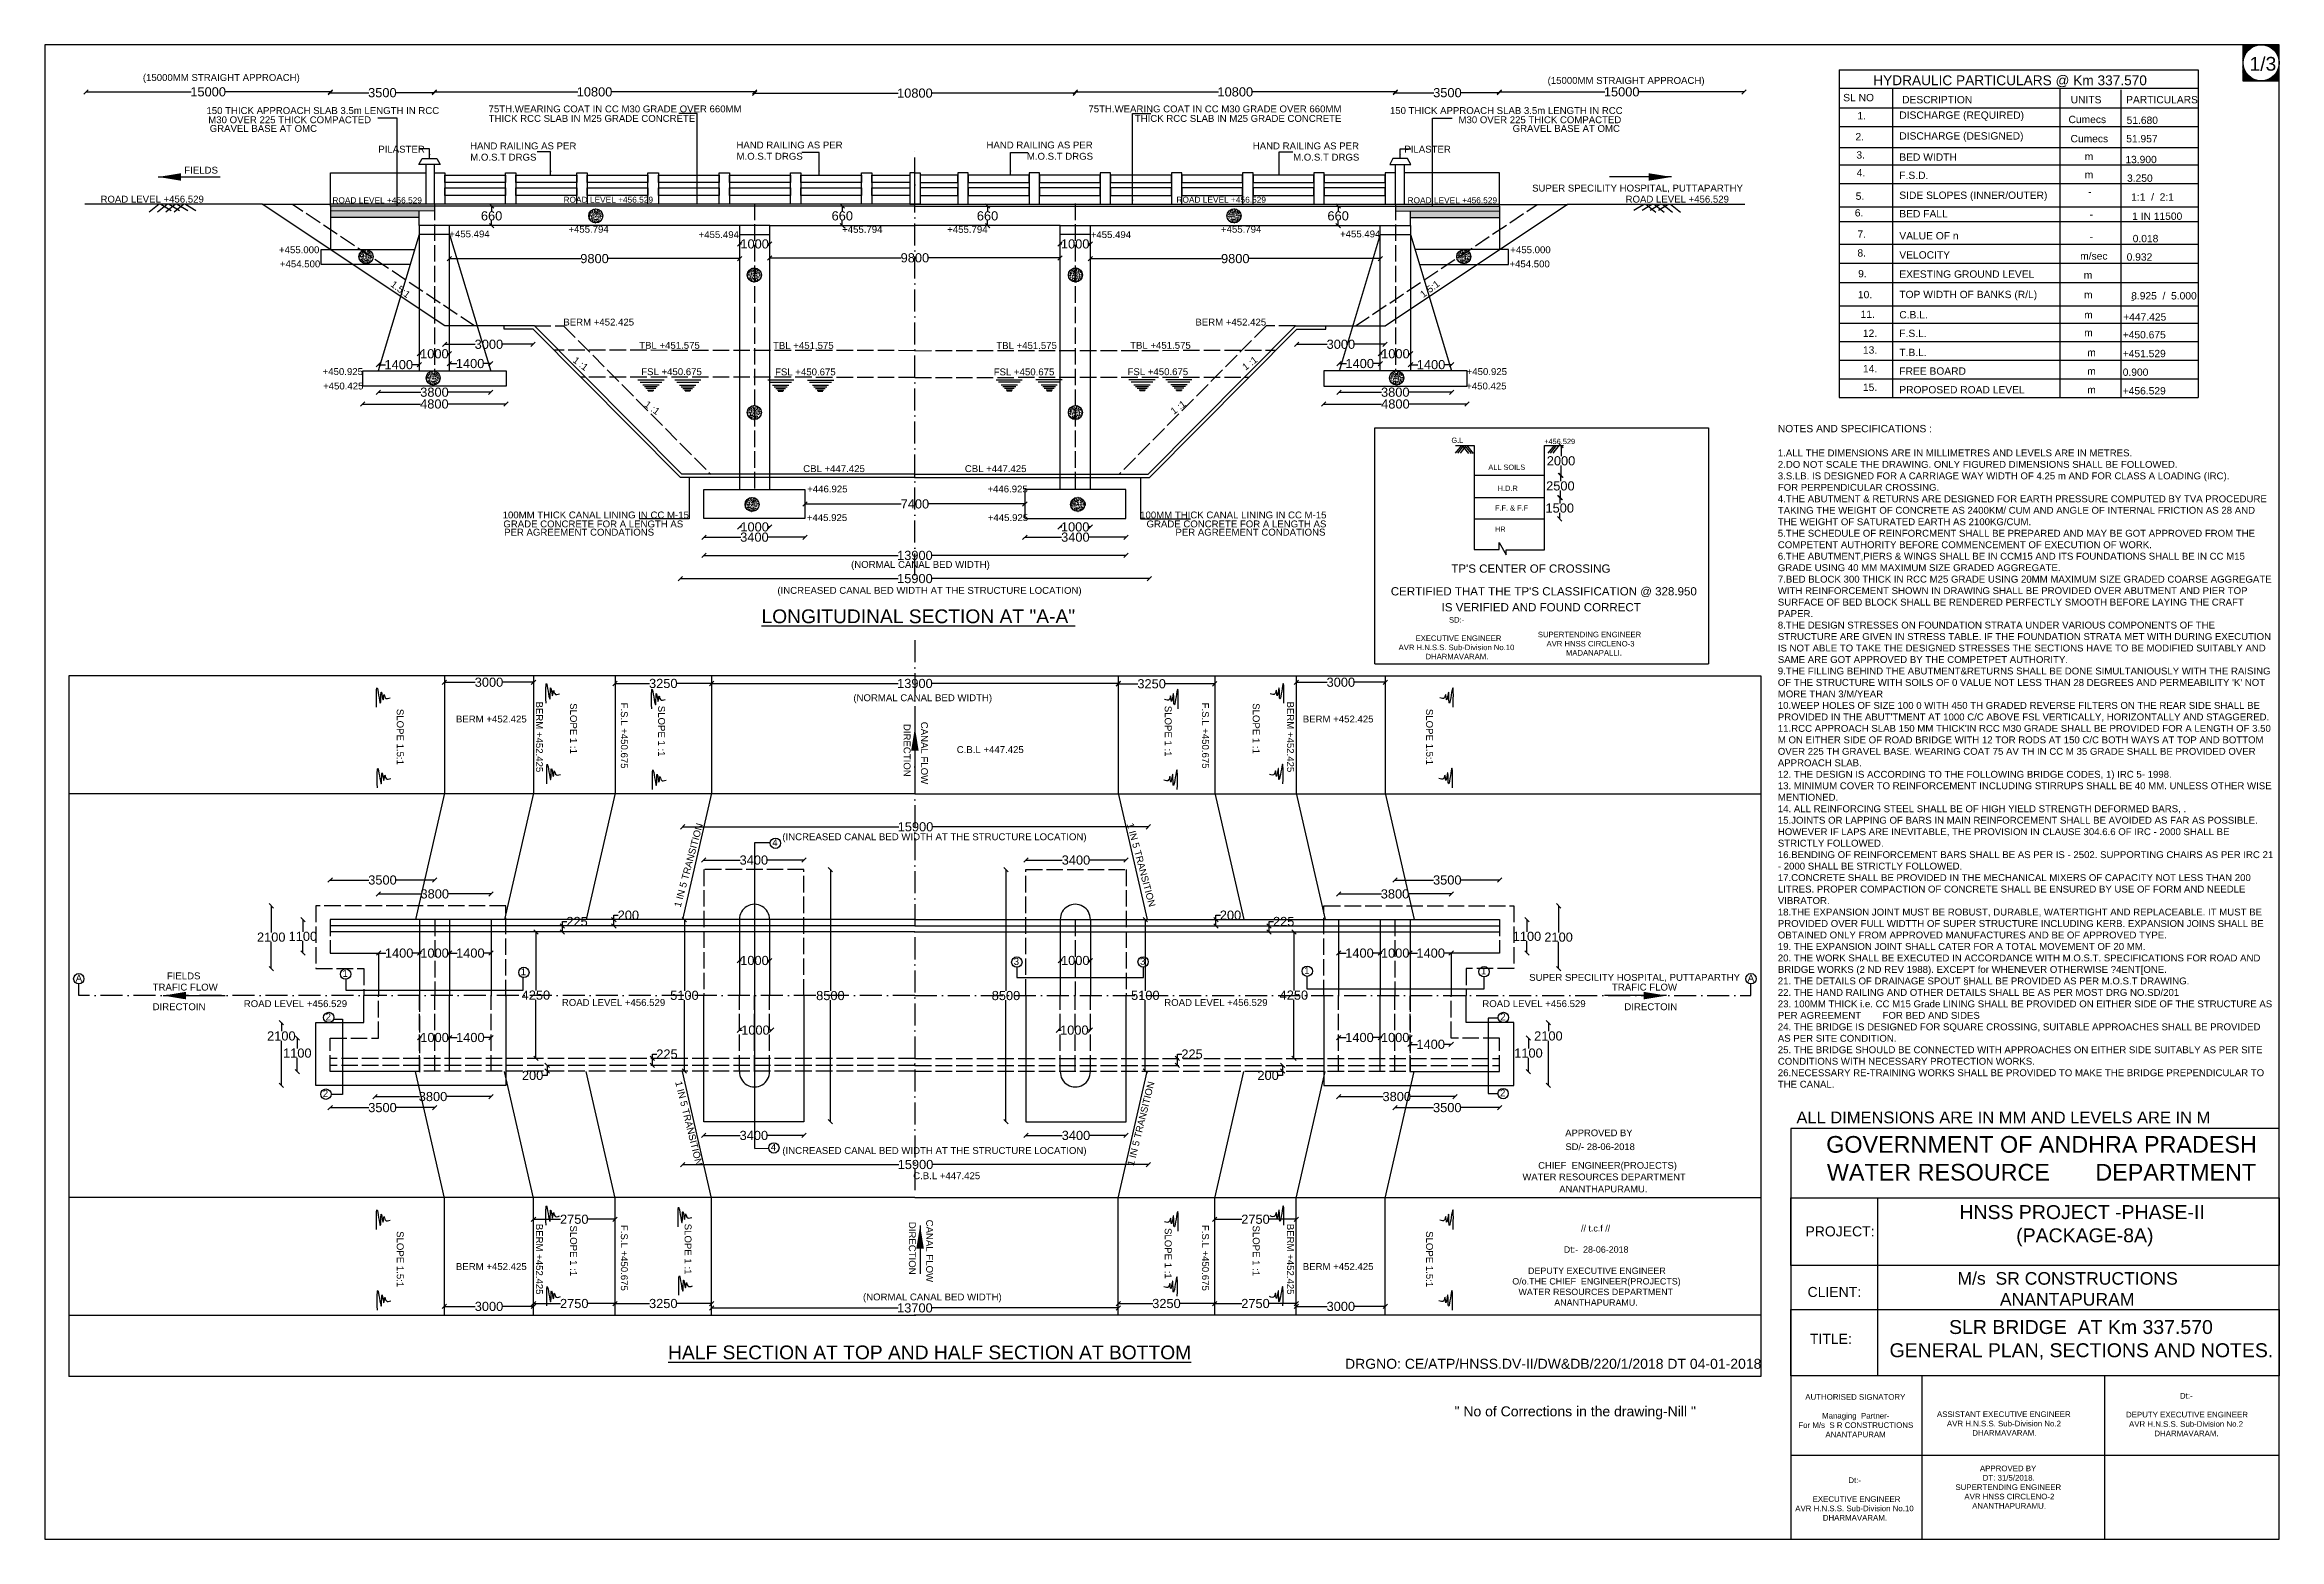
# Model space of a CAD drawing. Header units: millimetres. Extents: x 5124 to 3180019, y 2311 to 45961842.
# Drawn here: x 3131278 to 3180019, y 45929243 to 45961842 of the extents above; entities outside this region: 3.
import ezdxf

# ---------------------------------------------------------------- set-up
doc = ezdxf.new("R2010")
doc.units = ezdxf.units.MM
doc.header["$MEASUREMENT"] = 0
doc.linetypes.add('ACAD_ISO02W100', pattern=[15, 12, -3])
doc.linetypes.add('ACAD_ISO10W100', pattern=[18, 12, -3, 0, -3])
for name, color, linetype in [('DIMENSION', 7, 'Continuous'), ('DRAWING', 7, 'Continuous'), ('TEXT', 7, 'Continuous')]:
    doc.layers.add(name, color=color, linetype=linetype)
doc.styles.get("Standard").update_dxf_attribs({"font": 'arial.ttf', "height": 200})
doc.dimstyles.get("Standard").update_dxf_attribs({"dimtxt": 200, "dimasz": 110, "dimexe": 0.18, "dimexo": 0.0625, "dimgap": 0.09, "dimtad": 0, "dimtih": 1, "dimtoh": 1, "dimdec": 0, "dimzin": 0, "dimdsep": 46, "dimtxsty": 'Standard', "dimblk": 'OBLIQUE', "dimcen": 0.09, "dimse1": 1, "dimse2": 1, "dimadec": 0, "dimazin": 0, "dimtfac": 1, "dimtdec": 0, "dimtofl": 0, "dimtmove": 0, "dimatfit": 3, "dimfxl": 1, "dimtolj": 1, "dimtzin": 0, "dimarcsym": 0})
pattern_1 = [(50, (0, 0), (71.72601826, -6.2752135), [7.5, -82.5]), (355, (0, 0), (-13.87513336, 75.21921337), [6, -66]), (100.4514, (5.98, -0.52), (57.85093817, 68.94395421), [6.374019, -70.1142112]), (46.1842, (0, 20), (106.72410486, -16.55190143), [11.25, -123.75]), (96.6356, (8.89, 18.62), (93.46627055, 97.4117871), [9.5610288, -105.1713]), (351.1842, (0, 20), (93.46619451, 97.4118601), [9, -99]), (21, (10, 15), (59.69070521, -40.26188907), [7.5, -82.5]), (326, (10, 15), (24.33153319, 72.5150045), [6, -66]), (71.4514, (14.974, 11.645), (84.02226286, 32.25304967), [6.374019, -70.1142112]), (37.5, (0, 0), (1.215985532, 33.289385383), [0, -65.2, 0, -67, 0, -66.25]), (7.5, (0, 0), (26.306953744, 39.441171188), [0, -38.2, 0, -63.7, 0, -25.25]), (327.5, (-22.3, 0), (53.382243617, -2.255487173), [0, -25, 0, -78, 0, -103.5]), (317.5, (-32.3, 0), (58.318616934, 10.010498233), [0, -32.5, 0, -51.8, 0, -73.5])]
pattern_2 = [(130, (6300517.703, 0), (-71.72601826, -6.2752135), [7.5, -82.5]), (185, (6300517.7, 0), (13.87513336, 75.21921337), [6, -66]), (79.5486, (6300511.726, -0.52), (-57.85093817, 68.94395421), [6.374019, -70.1142112]), (133.8158, (6300517.7, 20), (-106.72410486, -16.55190143), [11.25, -123.75]), (83.3644, (6300508.81, 18.62), (-93.46627055, 97.4117871), [9.5610288, -105.1713]), (188.8158, (6300517.7, 20), (-93.46619451, 97.4118601), [9, -99]), (159, (6300507.703, 15), (-59.69070521, -40.26188907), [7.5, -82.5]), (214, (6300507.7, 15), (-24.33153319, 72.5150045), [6, -66]), (108.5486, (6300502.73, 11.645), (-84.02226286, 32.25304967), [6.374019, -70.1142112]), (142.5, (6300517.703, 0), (-1.215985532, 33.289385383), [0, -65.2, 0, -67, 0, -66.25]), (172.5, (6300517.703, 0), (-26.306953744, 39.441171188), [0, -38.2, 0, -63.7, 0, -25.25]), (212.5, (6300540.003, 0), (-53.382243617, -2.255487173), [0, -25, 0, -78, 0, -103.5]), (222.5, (6300550.003, 0), (-58.318616934, 10.010498233), [0, -32.5, 0, -51.8, 0, -73.5])]

msp = doc.modelspace()

# ---------------------------------------------------------------- texts
at = {"layer": 'Defpoints', "char_height": 160.07, "attachment_point": 1}
for s, insert, width in [('Cumecs \\P', (3175465.4, 45959873.7), 840.357), ('m \\P', (3175774.9, 45959087.8), 164.976)]:
    msp.add_mtext(s, dxfattribs=dict(at, insert=insert, width=width))
at = {"layer": 'DRAWING'}
for s, height, p in [('(NORMAL CANAL BED WIDTH)', 150, (3148916.8, 45947523)), ('BERM +452.425', 150, (3140248.4, 45947059.3)), ('BERM +452.425', 150, (3158718.9, 45947059.3)), ('C.B.L +447.425', 150, (3151171.2, 45946392.6)), ('4', 150, (3147148.6, 45944363.3)), ('(INCREASED CANAL BED WIDTH AT THE STRUCTURE LOCATION)', 150, (3147367.7, 45944490.8)), ('3', 150, (3152414.2, 45941772)), ('3', 150, (3155169.1, 45941775.1)), ('A', 150, (3131954.2, 45941408.7)), ('TRAFIC FLOW', 150, (3133632.3, 45941211.8)), ('FIELDS', 150, (3133942.2, 45941457)), ('1', 150, (3137773.9, 45941509.9)), ('1', 150, (3141661.8, 45941547.5)), ('1', 150, (3158749, 45941573.4)), ('1', 150, (3162605.1, 45941562.9)), ('SUPER SPECILITY HOSPITAL, PUTTAPARTHY', 150, (3163657.8, 45941424.2)), ('TRAFIC FLOW', 150, (3165462.6, 45941211.8)), ('A', 150, (3168423.5, 45941408.7)), ('DIRECTOIN', 150, (3133632.4, 45940783.7)), ('ROAD LEVEL +456.529', 150, (3135620.9, 45940851.1)), ('ROAD LEVEL +456.529', 150, (3142558.7, 45940876.1)), ('ROAD LEVEL +456.529', 150, (3155697.6, 45940876.1)), ('ROAD LEVEL +456.529', 150, (3162635.5, 45940851.1)), ('DIRECTOIN', 150, (3165733.8, 45940783.7)), ('2', 150, (3137406.6, 45940564)), ('2', 150, (3163028.2, 45940563.8)), ('2', 150, (3137344, 45938891.4)), ('2', 150, (3163021.8, 45938904.3)), ('APPROVED BY ', 146.557, (3164444.5, 45938034.8)), ('4', 150, (3147114.8, 45937718.6)), ('(INCREASED CANAL BED WIDTH AT THE STRUCTURE LOCATION)', 150, (3147367.7, 45937648)), ('SD/- 28-06-2018', 146.557, (3164448.2, 45937732.3)), ('C.B.L +447.425', 150, (3150221.2, 45937097.8)), ('WATER RESOURCES DEPARTMENT ', 146.557, (3163511.5, 45937074.8)), ('ANANTHAPURAMU. ', 146.557, (3164314, 45936810.1)), ('BERM +452.425', 150, (3140248.4, 45935117.3)), ('BERM +452.425', 150, (3158718.9, 45935117.3)), ('(NORMAL CANAL BED WIDTH)', 150, (3149126.2, 45934454))]:
    msp.add_text(s, height=height, dxfattribs=at).set_placement(p)
for s, rotation, p in [('SLOPE 1.5:1', 270, (3138957.8, 45947355.8)), ('BERM +452.425', 270, (3141993.6, 45947516.1)), ('SLOPE 1 :1', 270, (3142739.6, 45947479.6)), ('F.S.L +450.675', 270, (3143845.6, 45947492.5)), ('SLOPE 1 :1', 270, (3144658.8, 45947423.5)), ('SLOPE 1 :1', 270, (3155708.8, 45947423.5)), ('F.S.L +450.675', 270, (3156522, 45947492.5)), ('SLOPE 1 :1', 270, (3157628, 45947479.6)), ('BERM +452.425', 270, (3158376, 45947516.1)), ('SLOPE 1.5:1', 270, (3161409.8, 45947355.8)), ('CANAL FLOW ', 270, (3150391.2, 45947074.5)), ('1 IN 5 TRANSITION', 75.01085, (3145148.3, 45943017.7)), ('1 IN 5 TRANSITION', 284.98915, (3154880.1, 45944845.2)), ('1 IN 5 TRANSITION', 283.92416, (3145029.8, 45939214.5)), ('1 IN 5 TRANSITION', 76.07584, (3155032.7, 45937378.2)), ('BERM +452.425', 270, (3141993.6, 45936125)), ('SLOPE 1 :1', 270, (3142739.6, 45936088.4)), ('F.S.L +450.675', 270, (3143845.6, 45936101.3)), ('SLOPE 1 :1', 270, (3145236.1, 45936126.8)), ('CANAL FLOW ', 270, (3150504.7, 45936215)), ('SLOPE 1 :1', 270, (3155708.8, 45936032.4)), ('F.S.L +450.675', 270, (3156522, 45936101.3)), ('SLOPE 1 :1', 270, (3157628, 45936088.4)), ('BERM +452.425', 270, (3158376, 45936125)), ('SLOPE 1.5:1', 270, (3138957.8, 45935964.6)), ('SLOPE 1.5:1', 270, (3161409.8, 45935964.6))]:
    msp.add_text(s, height=150, rotation=rotation, dxfattribs=at).set_placement(p)
for s, insert, char_height, width, attachment_point in [('M25', (3143420.5, 45958168.9), 100, 483.458, 3), ('M25', (3157097.2, 45958168.9), 100, 483.458, 1), ('M15', (3138408.5, 45957278.4), 100, 483.458, 3), ('M15', (3162109.2, 45957278.4), 100, 483.458, 1), ('M20', (3146878, 45956879.1), 100, 483.458, 3), ('M20', (3153639.7, 45956879.1), 100, 483.458, 1), ('M15', (3139872.9, 45954632.9), 100, 483.458, 3), ('M15', (3160644.8, 45954632.9), 100, 483.458, 1), ('M20', (3146878, 45953879.3), 100, 483.458, 3), ('M20', (3153639.7, 45953879.3), 100, 483.458, 1), (' M20', (3146829.7, 45951873.8), 100, 483.458, 3), (' M20', (3153688, 45951873.8), 100, 483.458, 1), ('CHIEF  ENGINEER(PROJECTS)', (3163854.3, 45937471.7), 146.557, 4116.147, 1), ('\\pi3164.2;// t.c.f //\\P\\pi3481.9;\\P\\pi2787.9;Dt:-  28-06-2018\\P\\pi3481.9;\\P\\pi1953.8; DEPUTY EXECUTIVE ENGINEER\\P\\pi0;^I^I^IO/o.THE CHIEF  ENGINEER(PROJECTS)\\P\\pi1799.7;WATER RESOURCES DEPARTMENT\\P\\pi2580.4;ANANTHAPURAMU.', (3161624.7, 45936096.1), 138.74, 6963.77, 1)]:
    msp.add_mtext(s, dxfattribs=dict(at, insert=insert, char_height=char_height, width=width, attachment_point=attachment_point))
at = {"layer": 'DRAWING', "char_height": 150, "width": 1175.126, "attachment_point": 1, "rotation": 270}
for insert in [(3150163.9, 45947027.6), (3150277.4, 45936168.1)]:
    msp.add_mtext('DIRECTION', dxfattribs=dict(at, insert=insert))
at = {"layer": 'TEXT'}
for s, height, p in [('(15000MM STRAIGHT APPROACH)', 150, (3133419.5, 45961051.4)), ('(15000MM STRAIGHT APPROACH)', 150, (3164059.5, 45960987)), ('150 THICK APPROACH SLAB 3.5m LENGTH IN RCC', 150, (3134806.3, 45960331)), ('75TH.WEARING COAT IN CC M30 GRADE OVER 660MM', 150, (3140960.3, 45960367.1)), ('75TH.WEARING COAT IN CC M30 GRADE OVER 660MM', 150, (3154044.1, 45960367.1)), ('150 THICK APPROACH SLAB 3.5m LENGTH IN RCC', 150, (3160619.8, 45960331)), ('M30 OVER 225 THICK COMPACTED', 150, (3134846, 45960129.6)), ('GRAVEL BASE AT OMC', 150, (3134877.8, 45959940.3)), ('THICK RCC SLAB IN M25 GRADE CONCRETE', 150, (3140962, 45960158.9)), ('THICK RCC SLAB IN M25 GRADE CONCRETE', 150, (3155056.1, 45960158.9)), ('M30 OVER 225 THICK COMPACTED', 150, (3162115.8, 45960129.6)), ('GRAVEL BASE AT OMC', 150, (3163296.5, 45959940.3)), ('PILASTER', 150, (3138555.8, 45959488.2)), ('HAND RAILING AS PER ', 150, (3140557.9, 45959560.3)), ('M.O.S.T DRGS ', 150, (3140560.4, 45959314.2)), ('HAND RAILING AS PER ', 150, (3146366, 45959579.8)), ('M.O.S.T DRGS ', 150, (3146368.5, 45959333.7)), ('HAND RAILING AS PER ', 150, (3151820.2, 45959579.8)), ('M.O.S.T DRGS ', 150, (3152701, 45959333.7)), ('HAND RAILING AS PER ', 150, (3157628.3, 45959560.3)), ('M.O.S.T DRGS ', 150, (3158509.1, 45959314.2)), ('PILASTER', 150, (3160935.2, 45959488.2)), ('FIELDS', 150, (3134324.3, 45959030.7)), ('ROAD LEVEL +456.529', 150, (3132495.6, 45958398.3)), ('ROAD LEVEL +456.529', 130, (3137553.6, 45958383.8)), ('ROAD LEVEL +456.529', 130, (3142594.3, 45958395.9)), ('ROAD LEVEL +456.529', 130, (3155963.6, 45958395.9)), ('ROAD LEVEL +456.529', 130, (3161004.2, 45958383.8)), ('SUPER SPECILITY HOSPITAL, PUTTAPARTHY', 150, (3163721.3, 45958639.1)), ('ROAD LEVEL +456.529', 150, (3165760.7, 45958398.3)), ('+455.794', 150, (3142700.7, 45957741.3)), ('+455.794', 150, (3156935.6, 45957741.3)), ('+455.000', 150, (3136389.4, 45957294.7)), ('+455.494', 150, (3140104.4, 45957639.1)), ('+455.494', 150, (3145541.8, 45957624.8)), ('+455.794', 150, (3148672, 45957738.5)), ('+455.794', 150, (3150964.3, 45957738.5)), ('+455.494', 150, (3154094.5, 45957624.8)), ('+455.494', 150, (3159532, 45957639.1)), ('+455.000', 150, (3163246.8, 45957294.7)), ('+454.500', 150, (3136409.1, 45956985.9)), ('+454.500', 150, (3163227.1, 45956985.9)), ('m', 160.1, (3175754.2, 45956737.4)), ('m', 160.1, (3175759.8, 45956309.4)), ('m', 160.1, (3175762.6, 45955870.5)), ('BERM +452.425', 150, (3142590.2, 45955717)), ('BERM +452.425', 150, (3156377, 45955717)), ('m', 160.1, (3175762.6, 45955480.9)), ('TBL +451.575', 150, (3144245.3, 45955210.1)), ('TBL +451.575', 150, (3147164.4, 45955206.2)), ('TBL +451.575', 150, (3152034.4, 45955206.2)), ('TBL +451.575', 150, (3154953.5, 45955210.1)), ('+450.925', 150, (3137340.7, 45954637.6)), ('FSL +450.675', 150, (3144289.5, 45954635)), ('FSL +450.675', 150, (3147208.6, 45954631.1)), ('FSL +450.675', 150, (3151978, 45954631.1)), ('FSL +450.675', 150, (3154897, 45954635)), ('+450.925', 150, (3162293.9, 45954637.6)), ('+450.425', 150, (3137349.9, 45954322.9)), ('+450.425', 150, (3162284.6, 45954322.9)), ('G.L', 114.94, (3161961.1, 45953157.3)), ('+456.529', 114.94, (3163985.2, 45953131.1)), ('CBL +447.425', 150, (3147822.3, 45952520.4)), ('CBL +447.425', 150, (3151347.6, 45952520.4)), ('ALL SOILS', 114.94, (3162767.2, 45952568.9)), (' +446.925', 150, (3147851.8, 45952076.8)), (' +446.925', 150, (3151782.8, 45952076.8)), ('H.D.R', 114.94, (3162972, 45952110.3)), ('100MM THICK CANAL LINING IN CC M-15', 150, (3141266.8, 45951510.2)), (' +445.925', 150, (3147844.1, 45951452.3)), (' +445.925', 150, (3151790.5, 45951452.3)), ('100MM THICK CANAL LINING IN CC M-15', 150, (3155172.7, 45951510.2)), ('F.F. & F.F', 114.94, (3162912.1, 45951681.8)), ('GRADE CONCRETE FOR A LENGTH AS ', 150, (3141282.2, 45951314.7)), ('PER AGREEMENT CONDATIONS', 150, (3141299, 45951134.7)), ('GRADE CONCRETE FOR A LENGTH AS ', 150, (3155311.6, 45951314.7)), ('PER AGREEMENT CONDATIONS', 150, (3155941.8, 45951134.7)), ('HR', 114.94, (3162912.1, 45951217.4)), ('(NORMAL CANAL BED WIDTH)', 150, (3148866.4, 45950430.9)), ("TP'S CENTER OF CROSSING ", 180, (3161960.1, 45950325.6)), ('(INCREASED CANAL BED WIDTH AT THE STRUCTURE LOCATION)', 150, (3147259.8, 45949865)), ("CERTIFIED THAT THE TP'S CLASSIFICATION @ 328.950", 180, (3160639.6, 45949830.2)), ('IS VERIFIED AND FOUND CORRECT', 180, (3161747.6, 45949481.9)), ('%%ULONGITUDINAL SECTION AT "A-A"', 300, (3146913.1, 45949225.2)), ('%%UHALF SECTION AT TOP AND HALF SECTION AT BOTTOM', 300, (3144875.9, 45933170.2))]:
    msp.add_text(s, height=height, dxfattribs=at).set_placement(p)
for s, rotation, p in [('1.5:1', 323.02015, (3138808.6, 45956586)), ('1.5:1', 36.97985, (3161349.3, 45956315.1)), ('1 :1', 323.02015, (3142781.9, 45954930.4)), ('1 :1', 36.97985, (3157469.1, 45954729.6)), ('1 :1', 323.02015, (3144344.3, 45953967.9)), ('1 :1', 36.97985, (3155906.7, 45953767))]:
    msp.add_text(s, height=150, rotation=rotation, dxfattribs=at).set_placement(p)
at = {"layer": 'TEXT', "color": 5}
msp.add_text('D.L.R.B @ KM 134.402-1', height=230, dxfattribs=at).set_placement((308082.8, 114156.4))
at = {"layer": 'TEXT', "attachment_point": 1}
for s, insert, char_height, width in [('1/3', (3179370.3, 45961575.9), 300, 425.761), ('\\PHYDRAULIC PARTICULARS @ Km 337.570', (3171162.7, 45961528), 213.424, 9076.723), (' SL NO', (3170445.2, 45960768.6), 160.07, 1180.245), ('1.', (3170816.1, 45960373.3), 160.07, 236.297), ('DISCHARGE (REQUIRED)', (3171730.8, 45960386.5), 160.068, 4463.254), (' DESCRIPTION ', (3171730.8, 45960723.4), 160.068, 2727.996), ('UNITS', (3175468.9, 45960723.4), 160.07, 1062.344), ('PARTICULARS', (3176678.4, 45960723.4), 160.068, 2544.491), ('2.', (3170775.1, 45959915), 160.07, 236.297), ('DISCHARGE (DESIGNED)', (3171730.8, 45959933.3), 160.068, 4442.825), (' Cumecs \\P ', (3175359.1, 45960292), 160.07, 998.575), ('\\P51.957', (3176680.7, 45960139.3), 160.07, 1089.976), ('51.680', (3176688.4, 45960274.9), 160.07, 880.985), ('3.', (3170795, 45959517.1), 160.07, 236.297), ('BED WIDTH', (3171730.8, 45959471.3), 160.07, 2020.551), ('m ', (3175775, 45959484.6), 160.07, 188.231), ('13.900', (3176661.9, 45959418.2), 160.07, 583.007), ('4.', (3170800.9, 45959130.1), 160.07, 236.297), ('F.S.D.', (3171730.8, 45959073.1), 160.07, 986.591), ('3.250', (3176697.8, 45959011.5), 160.07, 731.996), ('5.', (3170779.4, 45958619.2), 160.07, 236.297), ('SIDE SLOPES (INNER/OUTER)', (3171730.8, 45958639), 160.068, 16267.8), ('-', (3175847.5, 45958716.4), 160.1, 188.231), ('1:1  /  2:1', (3176788.4, 45958599.4), 160.068, 1173.002), ('6.', (3170759.9, 45958255.9), 160.07, 236.297), ('BED FALL', (3171730.8, 45958235.1), 160.07, 1708.862), ('-', (3175881.8, 45958220.7), 160.1, 188.231), ('1 IN 11500', (3176808.6, 45958182.1), 160.07, 1119.708), ('7.', (3170817.2, 45957791.8), 160.07, 236.297), ('VALUE OF n', (3171730.8, 45957755.6), 160.07, 2112.936), ('-', (3175881.8, 45957732.6), 160.1, 188.231), (' 0.018 \\P', (3176759.4, 45957694), 160.07, 733.042), ('8.', (3170817.2, 45957380), 160.07, 236.297), ('9.', (3170832.5, 45956929.2), 160.07, 236.297), ('VELOCITY', (3171730.8, 45957337.2), 160.07, 1826.74), ('EXESTING GROUND LEVEL', (3171730.8, 45956918.8), 160.068, 4200.872), ('m/sec', (3175676, 45957314.9), 160.07, 694.323), ('0.932', (3176689.4, 45957292.3), 160.07, 732.65), ('10.', (3170827.5, 45956471.5), 160.07, 236.297), ('TOP WIDTH OF BANKS (R/L)', (3171730.8, 45956474.9), 160.068, 4956.098), ('8.925  /  5.000', (3176788.4, 45956445.1), 160.068, 2149.408), ('11.', (3170886.9, 45956042.9), 160.07, 236.297), ('C.B.L.', (3171730.8, 45956033.1), 160.07, 978.275), ('+447.425', (3176614.8, 45955984), 160.07, 1187.073), ('-', (3176784.8, 45956358.6), 160.1, 1327.822), ('12.', (3170936.4, 45955628.9), 160.07, 236.297), ('F.S.L.', (3171730.8, 45955626.3), 160.07, 925.121), ('\\P+450.675', (3176603.5, 45955864), 160.07, 1187.073), ('13.', (3170937.2, 45955263.3), 160.07, 236.297), ('T.B.L.', (3171730.8, 45955210.8), 160.07, 946.817), ('m ', (3175829.9, 45955208.4), 160.07, 321.96), ('+451.529', (3176603.6, 45955186.3), 160.07, 1187.073), ('14.', (3170937.2, 45954856.6), 160.07, 236.297), ('FREE BOARD', (3171730.8, 45954804.1), 160.07, 2428.308), ('m ', (3175829.9, 45954801.7), 160.07, 321.96), ('0.900', (3176603.6, 45954779.6), 160.07, 1187.073), ('15.', (3170937.2, 45954449.9), 160.07, 236.297), ('PROPOSED ROAD LEVEL', (3171730.8, 45954397.3), 160.068, 3131.814), ('m ', (3175829.9, 45954394.9), 160.07, 321.96), ('+456.529', (3176603.6, 45954372.8), 160.07, 1187.073), ("{\\H1.0688x;NOTES AND SPECIFICATIONS :\\P\\P}1.ALL THE DIMENSIONS ARE IN MILLIMETRES AND LEVELS ARE IN METRES. \\P2.DO NOT SCALE THE DRAWING. ONLY FIGURED DIMENSIONS SHALL BE FOLLOWED. \\P3.S.LB. IS DESIGNED FOR A CARRIAGE WAY WIDTH OF 4.25 m AND FOR CLASS A LOADING (IRC). \\PFOR PERPENDICULAR CROSSING.\\P4.THE ABUTMENT & RETURNS ARE DESIGNED FOR EARTH PRESSURE COMPUTED BY TVA PROCEDURE TAKING THE WEIGHT OF CONCRETE AS 2400KM/ CUM AND ANGLE OF INTERNAL FRICTION AS 28 AND THE WEIGHT OF SATURATED EARTH AS 2100KG/CUM.\\P5.THE SCHEDULE OF REINFORCMENT SHALL BE PREPARED AND MAY BE GOT APPROVED FROM THE COMPETENT AUTHORITY BEFORE COMMENCEMENT OF EXECUTION OF WORK.\\P6.THE ABUTMENT,PIERS & WINGS SHALL BE IN CCM15 AND ITS FOUNDATIONS SHALL BE IN CC M15 GRADE USING 40 MM MAXIMUM SIZE GRADED AGGREGATE. \\P7.BED BLOCK 300 THICK IN RCC M25 GRADE USING 20MM MAXIMUM SIZE GRADED COARSE AGGREGATE WITH REINFORCEMENT SHOWN IN DRAWING SHALL BE PROVIDED OVER ABUTMENT AND PIER TOP SURFACE OF BED BLOCK SHALL BE RENDERED PERFECTLY SMOOTH BEFORE LAYING THE CRAFT PAPER.\\P8.THE DESIGN STRESSES ON FOUNDATION STRATA UNDER VARIOUS COMPONENTS OF THE STRUCTURE ARE GIVEN IN STRESS TABLE. IF THE FOUNDATION STRATA MET WITH DURING EXECUTION IS NOT ABLE TO TAKE THE DESIGNED STRESSES THE SECTIONS HAVE TO BE MODIFIED SUITABLY AND SAME ARE GOT APPROVED BY THE COMPETPET AUTHORITY.\\P9.THE FILLING BEHIND THE ABUTMENT&RETURNS SHALL BE DONE SIMULTANIOUSLY WITH THE RAISING OF THE STRUCTURE WITH SOILS OF 0 VALUE NOT LESS THAN 28 DEGREES AND PERMEABILITY 'K' NOT MORE THAN 3/M/YEAR \\P10.WEEP HOLES OF SIZE 100 0 WITH 450 TH GRADED REVERSE FILTERS ON THE REAR SIDE SHALL BE PROVIDED IN THE ABUT'TMENT AT 1000 C/C ABOVE FSL VERTICALLY, HORIZONTALLY AND STAGGERED.\\P11.RCC APPROACH SLAB 150 MM THICK'IN RCC M30 GRADE SHALL BE PROVIDED FOR A LENGTH OF 3.50 M ON EITHER SIDE OF ROAD BRIDGE WITH 12 TOR RODS AT 150 C/C BOTH WAYS AT TOP AND BOTTOM OVER 225 TH GRAVEL BASE. WEARING COAT 75 AV TH IN CC M 35 GRADE SHALL BE PROVIDED OVER APPROACH SLAB. \\P12. THE DESIGN IS ACCORDING TO THE FOLLOWING BRIDGE CODES, 1) IRC 5- 1998.\\P13. MINIMUM COVER TO REINFORCEMENT INCLUDING STIRRUPS SHALL BE 40 MM. UNLESS OTHER WISE MENTIONED.\\P14. ALL REINFORCING STEEL SHALL BE OF HIGH YIELD STRENGTH DEFORMED BARS, .\\P15.JOINTS OR LAPPING OF BARS IN MAIN REINFORCEMENT SHALL BE AVOIDED AS FAR AS POSSIBLE. HOWEVER IF LAPS ARE INEVITABLE, THE PROVISION IN CLAUSE 304.6.6 OF IRC - 2000 SHALL BE STRICTLY FOLLOWED. \\P16.BENDING OF REINFORCEMENT BARS SHALL BE AS PER IS - 2502. SUPPORTING CHAIRS AS PER IRC 21 - 2000 SHALL BE STRICTLY FOLLOWED.\\P17.CONCRETE SHALL BE PROVIDED IN THE MECHANICAL MIXERS OF CAPACITY NOT LESS THAN 200 LITRES. PROPER COMPACTION OF CONCRETE SHALL BE ENSURED BY USE OF FORM AND NEEDLE VIBRATOR. \\P18.THE EXPANSION JOINT MUST BE ROBUST, DURABLE, WATERTIGHT AND REPLACEABLE. IT MUST BE PROVIDED OVER FULL WIDTTH OF SUPER STRUCTURE INCLUDING KERB. EXPANSION JOINS SHALL BE OBTAINED ONLY FROM APPROVED MANUFACTURES AND BE OF APPROVED TYPE. \\P19. THE EXPANSION JOINT SHALL CATER FOR A TOTAL MOVEMENT OF 20 MM. \\P20. THE WORK SHALL BE EXECUTED IN ACCORDANCE WITH M.O.S.T. SPECIFICATIONS FOR ROAD AND BRIDGE WORKS (2 ND REV 1988). EXCEPT for WHENEVER OTHERWISE ?4ENT[ONE.\\P21. THE DETAILS OF DRAINAGE SPOUT §HALL BE PROVIDED AS PER M.O.S.T DRAWING. \\P22. THE HAND RAILING AND OTHER DETAILS SHALL BE AS PER MOST DRG NO.SD/201 \\P23. 100MM THICK i.e. CC M15 Grade LINING SHALL BE PROVIDED ON EITHER SIDE OF THE STRUCTURE AS PER AGREEMENT        FOR BED AND SIDES \\P24. THE BRIDGE IS DESIGNED FOR SQUARE CROSSING, SUITABLE APPROACHES SHALL BE PROVIDED AS PER SITE CONDITION. \\P25. THE BRIDGE SHOULD BE CONNECTED WITH APPROACHES ON EITHER SIDE SUITABLY AS PER SITE CONDITIONS WITH NECESSARY PROTECTION WORKS. \\P26.NECESSARY RE-TRAINING WORKS SHALL BE PROVIDED TO MAKE THE BRIDGE PREPENDICULAR TO THE CANAL.", (3169080.7, 45953549.1), 150.1871, 10780.529), ('\\pi4077.2;SD:- \\P\\pi4238.5;\\P\\pi3256.8;  EXECUTIVE ENGINEER\\P\\pi2980.1;AVR H.N.S.S. Sub-Division No.10\\P\\pi3567.7;DHARMAVARAM.', (3157829.7, 45949356.8), 120, 8476.996), ('\\pi4215.2; \\P\\pi4238.5;\\P\\pi4191.9;  \\P\\pi3116.3;SUPERTENDING ENGINEER                \\P\\pi3259.5; AVR HNSS CIRCLENO-3\\P\\pi3542.4;    MADANAPALLI.', (3160730.4, 45949637.7), 120, 8476.996), ('ALL DIMENSIONS ARE IN MM AND LEVELS ARE IN M', (3169486.9, 45938573.2), 257.295, 9181.908), ('PROJECT:', (3169684, 45936068.4), 218.23, 2036.171), ('\\pi1117.1;M/s  SR CONSTRUCTIONS \\P\\pi2042.8;ANANTAPURAM', (3171881.9, 45935070.3), 273.96, 6991.148), ('CLIENT:', (3169730.2, 45934747.6), 218.23, 2036.171), ('\\pi1857.1;SLR BRIDGE  AT Km 337.570\\P\\pi559;GENERAL PLAN, SECTIONS AND NOTES.', (3170958.4, 45934025), 303.759, 9429.522), ('TITLE:', (3169780.5, 45933724.8), 218.23, 1183.382), ('\\pi311.42;DRGNO: CE/ATP/HNSS.DV-II/DW&DB/220/1/2018 DT 04-01-2018', (3159330.2, 45933180.4), 218.231, 9667.365), ('\\pi8.0876;" No of Corrections in the drawing-Nill "', (3162021.5, 45932143), 218.231, 5253.571), ('\\pi1991.2;AUTHORISED SIGNATORY\\P\\pi3082;\\P\\pi2356.7;Managing  Partner-\\P\\pi1840.1;For M/s  S R CONSTRUCTIONS\\P\\pi2430.7;ANANTAPURAM', (3167688.4, 45932409.5), 122.805, 6163.927), ('\\pi2953.1;Dt:-  \\P\\pi3082;\\P\\pi1729.4; DEPUTY EXECUTIVE ENGINEER\\P\\pi1842.3;AVR H.N.S.S. Sub-Division No.2\\P\\pi2395.4;DHARMAVARAM.', (3174898.4, 45932433.6), 122.805, 6163.927), ('\\pi3082;\\P\\P\\pi1624.5;ASSISTANT EXECUTIVE ENGINEER\\P\\pi1842.3;AVR H.N.S.S. Sub-Division No.2\\P\\pi2395.4;DHARMAVARAM.', (3170926.8, 45932443.2), 122.805, 6163.927), ('\\pi2467.7;APPROVED BY\\P\\pi2528.6;DT: 31/5/2018.  \\P\\pi1933.5;SUPERTENDING ENGINEER                \\P\\pi2080.8; AVR HNSS CIRCLENO-2\\P\\pi0;^I^I^I^I       ANANTHAPURAMU.', (3171021.2, 45930851.3), 122.805, 6163.927), ('\\pi2953.1;Dt:- \\P\\pi3082;\\P\\pi2077.3;  EXECUTIVE ENGINEER\\P\\pi1794.1;AVR H.N.S.S. Sub-Division No.10\\P\\pi2395.4;DHARMAVARAM.', (3167666.7, 45930592.4), 122.805, 6163.927)]:
    msp.add_mtext(s, dxfattribs=dict(at, insert=insert, char_height=char_height, width=width))
at = {"layer": 'TEXT', "color": 7, "width": 10395.405, "attachment_point": 5}
for s, insert, char_height in [('GOVERNMENT OF ANDHRA PRADESH\\PWATER RESOURCE       DEPARTMENT', (3174832.3, 45937550.4), 364.511), ('HNSS PROJECT -PHASE-II\\P (PACKAGE-8A)', (3175718.1, 45936080.7), 303.759)]:
    msp.add_mtext(s, dxfattribs=dict(at, insert=insert, char_height=char_height))

# ---------------------------------------------------------------- blocks, each defined once
blk = doc.blocks.new('_Oblique')
at = {"color": 0, "linetype": 'ByBlock', "lineweight": -2}
blk.add_line((-0.5, -0.5), (0.5, 0.5), dxfattribs=at)
blk = doc.blocks.new('*D26')
at = {"layer": 'Defpoints', "color": 0, "transparency": 16777216}
for p in [(3163995, 45953097), (3163995, 45952451), (3164352, 45952451)]:
    blk.add_point(p, dxfattribs=at)
at = {"layer": 'DRAWING', "color": 0, "lineweight": -2, "transparency": 16777216}
for p, q in [((3164352, 45953097), (3164352, 45952868)), ((3164352, 45952451), (3164352, 45952663))]:
    blk.add_line(p, q, dxfattribs=at)
at = {"layer": 'DRAWING', "color": 0, "lineweight": -2, "transparency": 16777216, "xscale": 95, "yscale": 95, "zscale": 95}
for p, rotation in [((3164352, 45953097), 90), ((3164352, 45952451), 270)]:
    blk.add_blockref('_Oblique', p, dxfattribs=dict(at, rotation=rotation))
at = {"layer": 'DRAWING', "color": 0, "transparency": 16777216, "insert": (3164352, 45952765), "char_height": 200, "attachment_point": 5}
blk.add_mtext('\\A1;2000', dxfattribs=at)
blk = doc.blocks.new('*D27')
at = {"layer": 'Defpoints', "color": 0, "transparency": 16777216}
for p in [(3163995, 45952451), (3163995, 45951961), (3164338, 45951961)]:
    blk.add_point(p, dxfattribs=at)
at = {"layer": 'DRAWING', "color": 0, "lineweight": -2, "transparency": 16777216}
for p, q in [((3164338, 45952451), (3164338, 45952320)), ((3164338, 45951961), (3164338, 45952116))]:
    blk.add_line(p, q, dxfattribs=at)
at = {"layer": 'DRAWING', "color": 0, "lineweight": -2, "transparency": 16777216, "xscale": 95, "yscale": 95, "zscale": 95}
for p, rotation in [((3164338, 45952451), 90), ((3164338, 45951961), 270)]:
    blk.add_blockref('_Oblique', p, dxfattribs=dict(at, rotation=rotation))
at = {"layer": 'DRAWING', "color": 0, "transparency": 16777216, "insert": (3164338, 45952218), "char_height": 200, "attachment_point": 5}
blk.add_mtext('\\A1;2500', dxfattribs=at)
blk = doc.blocks.new('*D28')
at = {"layer": 'Defpoints', "color": 0, "transparency": 16777216}
for p in [(3163995, 45951961), (3163995, 45951501), (3164324, 45951501)]:
    blk.add_point(p, dxfattribs=at)
at = {"layer": 'DRAWING', "color": 0, "lineweight": -2, "transparency": 16777216}
for p, q in [((3164324, 45951961), (3164324, 45951837)), ((3164324, 45951501), (3164324, 45951633))]:
    blk.add_line(p, q, dxfattribs=at)
at = {"layer": 'DRAWING', "color": 0, "lineweight": -2, "transparency": 16777216, "xscale": 95, "yscale": 95, "zscale": 95}
for p, rotation in [((3164324, 45951961), 90), ((3164324, 45951501), 270)]:
    blk.add_blockref('_Oblique', p, dxfattribs=dict(at, rotation=rotation))
at = {"layer": 'DRAWING', "color": 0, "transparency": 16777216, "insert": (3164324, 45951735), "char_height": 200, "attachment_point": 5}
blk.add_mtext('\\A1;1500', dxfattribs=at)
blk = doc.blocks.new('*D30')
at = {"layer": 'Defpoints', "color": 0, "transparency": 16777216}
for p in [(3132177, 45960818), (3137509, 45960813), (3137509, 45959045)]:
    blk.add_point(p, dxfattribs=at)
at = {"layer": 'DIMENSION', "color": 0, "lineweight": -2, "transparency": 16777216}
for p, q in [((3132177, 45960813), (3134476, 45960813)), ((3137509, 45960813), (3135209, 45960813))]:
    blk.add_line(p, q, dxfattribs=at)
at = {"layer": 'DIMENSION', "color": 0, "lineweight": -2, "transparency": 16777216, "xscale": 95, "yscale": 95, "zscale": 95, "rotation": 180}
blk.add_blockref('_Oblique', (3132177, 45960813), dxfattribs=at)
at = {"layer": 'DIMENSION', "color": 0, "lineweight": -2, "transparency": 16777216, "xscale": 95, "yscale": 95, "zscale": 95}
blk.add_blockref('_Oblique', (3137509, 45960813), dxfattribs=at)
at = {"layer": 'DIMENSION', "color": 0, "transparency": 16777216, "insert": (3134843, 45960813), "char_height": 200, "attachment_point": 5}
blk.add_mtext('\\A1;15000', dxfattribs=at)
blk = doc.blocks.new('*D31')
at = {"layer": 'Defpoints', "color": 0, "transparency": 16777216}
for p in [(3139778, 45960794), (3137509, 45959045), (3139778, 45959045)]:
    blk.add_point(p, dxfattribs=at)
at = {"layer": 'DIMENSION', "color": 0, "lineweight": -2, "transparency": 16777216}
for p, q in [((3137509, 45960794), (3138345, 45960794)), ((3139778, 45960794), (3138942, 45960794))]:
    blk.add_line(p, q, dxfattribs=at)
at = {"layer": 'DIMENSION', "color": 0, "lineweight": -2, "transparency": 16777216, "xscale": 95, "yscale": 95, "zscale": 95, "rotation": 180}
blk.add_blockref('_Oblique', (3137509, 45960794), dxfattribs=at)
at = {"layer": 'DIMENSION', "color": 0, "lineweight": -2, "transparency": 16777216, "xscale": 95, "yscale": 95, "zscale": 95}
blk.add_blockref('_Oblique', (3139778, 45960794), dxfattribs=at)
at = {"layer": 'DIMENSION', "color": 0, "transparency": 16777216, "insert": (3138643, 45960794), "char_height": 200, "attachment_point": 5}
blk.add_mtext('\\A1;3500', dxfattribs=at)
blk = doc.blocks.new('*D32')
at = {"layer": 'Defpoints', "color": 0, "transparency": 16777216}
for p in [(3146763, 45960812), (3139778, 45959045), (3146763, 45958366)]:
    blk.add_point(p, dxfattribs=at)
at = {"layer": 'DIMENSION', "color": 0, "lineweight": -2, "transparency": 16777216}
for p, q in [((3139778, 45960812), (3142904, 45960812)), ((3146763, 45960812), (3143637, 45960812))]:
    blk.add_line(p, q, dxfattribs=at)
at = {"layer": 'DIMENSION', "color": 0, "lineweight": -2, "transparency": 16777216, "xscale": 95, "yscale": 95, "zscale": 95, "rotation": 180}
blk.add_blockref('_Oblique', (3139778, 45960812), dxfattribs=at)
at = {"layer": 'DIMENSION', "color": 0, "lineweight": -2, "transparency": 16777216, "xscale": 95, "yscale": 95, "zscale": 95}
blk.add_blockref('_Oblique', (3146763, 45960812), dxfattribs=at)
at = {"layer": 'DIMENSION', "color": 0, "transparency": 16777216, "insert": (3143271, 45960812), "char_height": 200, "attachment_point": 5}
blk.add_mtext('\\A1;10800', dxfattribs=at)
blk = doc.blocks.new('*D33')
at = {"layer": 'Defpoints', "color": 0, "transparency": 16777216}
for p in [(3141026, 45958321), (3141026, 45958321), (3141026, 45957895)]:
    blk.add_point(p, dxfattribs=at)
at = {"layer": 'DIMENSION', "color": 0, "lineweight": -2, "transparency": 16777216}
for p, q in [((3141026, 45958321), (3141026, 45958210)), ((3141026, 45957895), (3141026, 45958006))]:
    blk.add_line(p, q, dxfattribs=at)
at = {"layer": 'DIMENSION', "color": 0, "lineweight": -2, "transparency": 16777216, "xscale": 95, "yscale": 95, "zscale": 95}
for p, rotation in [((3141026, 45958321), 90), ((3141026, 45957895), 270)]:
    blk.add_blockref('_Oblique', p, dxfattribs=dict(at, rotation=rotation))
at = {"layer": 'DIMENSION', "color": 0, "transparency": 16777216, "insert": (3141026, 45958108), "char_height": 200, "attachment_point": 5}
blk.add_mtext('\\A1;660', dxfattribs=at)
blk = doc.blocks.new('*D34')
at = {"layer": 'Defpoints', "color": 0, "transparency": 16777216}
for p in [(3146434, 45957496), (3147091, 45957496), (3147091, 45957496)]:
    blk.add_point(p, dxfattribs=at)
at = {"layer": 'DIMENSION', "color": 0, "lineweight": -2, "transparency": 16777216}
for p, q in [((3146434, 45957496), (3146474, 45957496)), ((3147091, 45957496), (3147052, 45957496))]:
    blk.add_line(p, q, dxfattribs=at)
at = {"layer": 'DIMENSION', "color": 0, "lineweight": -2, "transparency": 16777216, "xscale": 95, "yscale": 95, "zscale": 95, "rotation": 180}
blk.add_blockref('_Oblique', (3146434, 45957496), dxfattribs=at)
at = {"layer": 'DIMENSION', "color": 0, "lineweight": -2, "transparency": 16777216, "xscale": 95, "yscale": 95, "zscale": 95}
blk.add_blockref('_Oblique', (3147091, 45957496), dxfattribs=at)
at = {"layer": 'DIMENSION', "color": 0, "transparency": 16777216, "insert": (3146763, 45957496), "char_height": 200, "attachment_point": 5}
blk.add_mtext('\\A1;1000', dxfattribs=at)
blk = doc.blocks.new('*D35')
at = {"layer": 'Defpoints', "color": 0, "transparency": 16777216}
for p in [(3140107, 45957176), (3146434, 45957176), (3146434, 45957176)]:
    blk.add_point(p, dxfattribs=at)
at = {"layer": 'DIMENSION', "color": 0, "lineweight": -2, "transparency": 16777216}
for p, q in [((3140107, 45957176), (3142972, 45957176)), ((3146434, 45957176), (3143569, 45957176))]:
    blk.add_line(p, q, dxfattribs=at)
at = {"layer": 'DIMENSION', "color": 0, "lineweight": -2, "transparency": 16777216, "xscale": 95, "yscale": 95, "zscale": 95, "rotation": 180}
blk.add_blockref('_Oblique', (3140107, 45957176), dxfattribs=at)
at = {"layer": 'DIMENSION', "color": 0, "lineweight": -2, "transparency": 16777216, "xscale": 95, "yscale": 95, "zscale": 95}
blk.add_blockref('_Oblique', (3146434, 45957176), dxfattribs=at)
at = {"layer": 'DIMENSION', "color": 0, "transparency": 16777216, "insert": (3143271, 45957176), "char_height": 200, "attachment_point": 5}
blk.add_mtext('\\A1;9800', dxfattribs=at)
blk = doc.blocks.new('*D36')
at = {"layer": 'Defpoints', "color": 0, "transparency": 16777216}
for p in [(3140005, 45955708), (3141930, 45955637), (3141930, 45955307)]:
    blk.add_point(p, dxfattribs=at)
at = {"layer": 'DIMENSION', "color": 0, "lineweight": -2, "transparency": 16777216}
for p, q in [((3140005, 45955307), (3140669, 45955307)), ((3141930, 45955307), (3141266, 45955307))]:
    blk.add_line(p, q, dxfattribs=at)
at = {"layer": 'DIMENSION', "color": 0, "lineweight": -2, "transparency": 16777216, "xscale": 95, "yscale": 95, "zscale": 95, "rotation": 180}
blk.add_blockref('_Oblique', (3140005, 45955307), dxfattribs=at)
at = {"layer": 'DIMENSION', "color": 0, "lineweight": -2, "transparency": 16777216, "xscale": 95, "yscale": 95, "zscale": 95}
blk.add_blockref('_Oblique', (3141930, 45955307), dxfattribs=at)
at = {"layer": 'DIMENSION', "color": 0, "transparency": 16777216, "insert": (3140967, 45955307), "char_height": 200, "attachment_point": 5}
blk.add_mtext('\\A1;3000', dxfattribs=at)
blk = doc.blocks.new('*D37')
at = {"layer": 'Defpoints', "color": 0, "transparency": 16777216}
for p in [(3139448, 45955100), (3140107, 45955100), (3140107, 45955100)]:
    blk.add_point(p, dxfattribs=at)
at = {"layer": 'DIMENSION', "color": 0, "lineweight": -2, "transparency": 16777216}
for p, q in [((3139448, 45955100), (3139489, 45955100)), ((3140107, 45955100), (3140067, 45955100))]:
    blk.add_line(p, q, dxfattribs=at)
at = {"layer": 'DIMENSION', "color": 0, "lineweight": -2, "transparency": 16777216, "xscale": 95, "yscale": 95, "zscale": 95, "rotation": 180}
blk.add_blockref('_Oblique', (3139448, 45955100), dxfattribs=at)
at = {"layer": 'DIMENSION', "color": 0, "lineweight": -2, "transparency": 16777216, "xscale": 95, "yscale": 95, "zscale": 95}
blk.add_blockref('_Oblique', (3140107, 45955100), dxfattribs=at)
at = {"layer": 'DIMENSION', "color": 0, "transparency": 16777216, "insert": (3139778, 45955100), "char_height": 200, "attachment_point": 5}
blk.add_mtext('\\A1;1000', dxfattribs=at)
blk = doc.blocks.new('*D38')
at = {"layer": 'Defpoints', "color": 0, "transparency": 16777216}
for p in [(3140107, 45954838), (3141007, 45954887), (3141007, 45954727)]:
    blk.add_point(p, dxfattribs=at)
at = {"layer": 'DIMENSION', "color": 0, "lineweight": -2, "transparency": 16777216}
for p, q in [((3140107, 45954887), (3140268, 45954887)), ((3141007, 45954887), (3140846, 45954887))]:
    blk.add_line(p, q, dxfattribs=at)
at = {"layer": 'DIMENSION', "color": 0, "lineweight": -2, "transparency": 16777216, "xscale": 95, "yscale": 95, "zscale": 95, "rotation": 180}
blk.add_blockref('_Oblique', (3140107, 45954887), dxfattribs=at)
at = {"layer": 'DIMENSION', "color": 0, "lineweight": -2, "transparency": 16777216, "xscale": 95, "yscale": 95, "zscale": 95}
blk.add_blockref('_Oblique', (3141007, 45954887), dxfattribs=at)
at = {"layer": 'DIMENSION', "color": 0, "transparency": 16777216, "insert": (3140557, 45954887), "char_height": 200, "attachment_point": 5}
blk.add_mtext('\\A1;1400', dxfattribs=at)
blk = doc.blocks.new('*D39')
at = {"layer": 'Defpoints', "color": 0, "transparency": 16777216}
for p in [(3138554, 45954863), (3138554, 45954727), (3139448, 45954727)]:
    blk.add_point(p, dxfattribs=at)
at = {"layer": 'DIMENSION', "color": 0, "lineweight": -2, "transparency": 16777216}
for p, q in [((3138554, 45954863), (3138712, 45954863)), ((3139448, 45954863), (3139290, 45954863))]:
    blk.add_line(p, q, dxfattribs=at)
at = {"layer": 'DIMENSION', "color": 0, "lineweight": -2, "transparency": 16777216, "xscale": 95, "yscale": 95, "zscale": 95, "rotation": 180}
blk.add_blockref('_Oblique', (3138554, 45954863), dxfattribs=at)
at = {"layer": 'DIMENSION', "color": 0, "lineweight": -2, "transparency": 16777216, "xscale": 95, "yscale": 95, "zscale": 95}
blk.add_blockref('_Oblique', (3139448, 45954863), dxfattribs=at)
at = {"layer": 'DIMENSION', "color": 0, "transparency": 16777216, "insert": (3139001, 45954863), "char_height": 200, "attachment_point": 5}
blk.add_mtext('\\A1;1400', dxfattribs=at)
blk = doc.blocks.new('*D40')
at = {"layer": 'Defpoints', "color": 0, "transparency": 16777216}
for p in [(3138554, 45954727), (3141007, 45954727), (3141007, 45954262)]:
    blk.add_point(p, dxfattribs=at)
at = {"layer": 'DIMENSION', "color": 0, "lineweight": -2, "transparency": 16777216}
for p, q in [((3138554, 45954262), (3139482, 45954262)), ((3141007, 45954262), (3140079, 45954262))]:
    blk.add_line(p, q, dxfattribs=at)
at = {"layer": 'DIMENSION', "color": 0, "lineweight": -2, "transparency": 16777216, "xscale": 95, "yscale": 95, "zscale": 95, "rotation": 180}
blk.add_blockref('_Oblique', (3138554, 45954262), dxfattribs=at)
at = {"layer": 'DIMENSION', "color": 0, "lineweight": -2, "transparency": 16777216, "xscale": 95, "yscale": 95, "zscale": 95}
blk.add_blockref('_Oblique', (3141007, 45954262), dxfattribs=at)
at = {"layer": 'DIMENSION', "color": 0, "transparency": 16777216, "insert": (3139780, 45954262), "char_height": 200, "attachment_point": 5}
blk.add_mtext('\\A1;3800', dxfattribs=at)
blk = doc.blocks.new('*D41')
at = {"layer": 'Defpoints', "color": 0, "transparency": 16777216}
for p in [(3138215, 45954397), (3141341, 45954397), (3141341, 45954005)]:
    blk.add_point(p, dxfattribs=at)
at = {"layer": 'DIMENSION', "color": 0, "lineweight": -2, "transparency": 16777216}
for p, q in [((3138215, 45954005), (3139476, 45954005)), ((3141341, 45954005), (3140080, 45954005))]:
    blk.add_line(p, q, dxfattribs=at)
at = {"layer": 'DIMENSION', "color": 0, "lineweight": -2, "transparency": 16777216, "xscale": 95, "yscale": 95, "zscale": 95, "rotation": 180}
blk.add_blockref('_Oblique', (3138215, 45954005), dxfattribs=at)
at = {"layer": 'DIMENSION', "color": 0, "lineweight": -2, "transparency": 16777216, "xscale": 95, "yscale": 95, "zscale": 95}
blk.add_blockref('_Oblique', (3141341, 45954005), dxfattribs=at)
at = {"layer": 'DIMENSION', "color": 0, "transparency": 16777216, "insert": (3139778, 45954005), "char_height": 200, "attachment_point": 5}
blk.add_mtext('\\A1;4800', dxfattribs=at)
blk = doc.blocks.new('*D42')
at = {"layer": 'Defpoints', "color": 0, "transparency": 16777216}
for p in [(3146434, 45952143), (3147091, 45952143), (3147091, 45951324)]:
    blk.add_point(p, dxfattribs=at)
at = {"layer": 'DIMENSION', "color": 0, "lineweight": -2, "transparency": 16777216}
for p, q in [((3146434, 45951324), (3146474, 45951324)), ((3147091, 45951324), (3147052, 45951324))]:
    blk.add_line(p, q, dxfattribs=at)
at = {"layer": 'DIMENSION', "color": 0, "lineweight": -2, "transparency": 16777216, "xscale": 95, "yscale": 95, "zscale": 95, "rotation": 180}
blk.add_blockref('_Oblique', (3146434, 45951324), dxfattribs=at)
at = {"layer": 'DIMENSION', "color": 0, "lineweight": -2, "transparency": 16777216, "xscale": 95, "yscale": 95, "zscale": 95}
blk.add_blockref('_Oblique', (3147091, 45951324), dxfattribs=at)
at = {"layer": 'DIMENSION', "color": 0, "transparency": 16777216, "insert": (3146763, 45951324), "char_height": 200, "attachment_point": 5}
blk.add_mtext('\\A1;1000', dxfattribs=at)
blk = doc.blocks.new('*D43')
at = {"layer": 'Defpoints', "color": 0, "transparency": 16777216}
for p in [(3145658, 45951507), (3147860, 45951507), (3147860, 45951100)]:
    blk.add_point(p, dxfattribs=at)
at = {"layer": 'DIMENSION', "color": 0, "lineweight": -2, "transparency": 16777216}
for p, q in [((3145658, 45951100), (3146461, 45951100)), ((3147860, 45951100), (3147057, 45951100))]:
    blk.add_line(p, q, dxfattribs=at)
at = {"layer": 'DIMENSION', "color": 0, "lineweight": -2, "transparency": 16777216, "xscale": 95, "yscale": 95, "zscale": 95, "rotation": 180}
blk.add_blockref('_Oblique', (3145658, 45951100), dxfattribs=at)
at = {"layer": 'DIMENSION', "color": 0, "lineweight": -2, "transparency": 16777216, "xscale": 95, "yscale": 95, "zscale": 95}
blk.add_blockref('_Oblique', (3147860, 45951100), dxfattribs=at)
at = {"layer": 'DIMENSION', "color": 0, "transparency": 16777216, "insert": (3146759, 45951100), "char_height": 200, "attachment_point": 5}
blk.add_mtext('\\A1;3400', dxfattribs=at)
blk = doc.blocks.new('*D44')
at = {"layer": 'Defpoints', "color": 0, "transparency": 16777216}
for p in [(3148675, 45958321), (3148675, 45958321), (3148675, 45957895)]:
    blk.add_point(p, dxfattribs=at)
at = {"layer": 'DIMENSION', "color": 0, "lineweight": -2, "transparency": 16777216}
for p, q in [((3148675, 45958321), (3148675, 45958210)), ((3148675, 45957895), (3148675, 45958006))]:
    blk.add_line(p, q, dxfattribs=at)
at = {"layer": 'DIMENSION', "color": 0, "lineweight": -2, "transparency": 16777216, "xscale": 95, "yscale": 95, "zscale": 95}
for p, rotation in [((3148675, 45958321), 90), ((3148675, 45957895), 270)]:
    blk.add_blockref('_Oblique', p, dxfattribs=dict(at, rotation=rotation))
at = {"layer": 'DIMENSION', "color": 0, "transparency": 16777216, "insert": (3148675, 45958108), "char_height": 200, "attachment_point": 5}
blk.add_mtext('\\A1;660', dxfattribs=at)
blk = doc.blocks.new('*D46')
at = {"layer": 'Defpoints', "color": 0, "transparency": 16777216}
for p in [(3168341, 45960818), (3163009, 45960813), (3163009, 45959045)]:
    blk.add_point(p, dxfattribs=at)
at = {"layer": 'DIMENSION', "color": 0, "lineweight": -2, "transparency": 16777216}
for p, q in [((3163009, 45960813), (3165308, 45960813)), ((3168341, 45960813), (3166042, 45960813))]:
    blk.add_line(p, q, dxfattribs=at)
at = {"layer": 'DIMENSION', "color": 0, "lineweight": -2, "transparency": 16777216, "xscale": 95, "yscale": 95, "zscale": 95, "rotation": 180}
blk.add_blockref('_Oblique', (3163009, 45960813), dxfattribs=at)
at = {"layer": 'DIMENSION', "color": 0, "lineweight": -2, "transparency": 16777216, "xscale": 95, "yscale": 95, "zscale": 95}
blk.add_blockref('_Oblique', (3168341, 45960813), dxfattribs=at)
at = {"layer": 'DIMENSION', "color": 0, "transparency": 16777216, "insert": (3165675, 45960813), "char_height": 200, "attachment_point": 5}
blk.add_mtext('\\A1;15000', dxfattribs=at)
blk = doc.blocks.new('*D47')
at = {"layer": 'Defpoints', "color": 0, "transparency": 16777216}
for p in [(3160740, 45960794), (3160740, 45959045), (3163009, 45959045)]:
    blk.add_point(p, dxfattribs=at)
at = {"layer": 'DIMENSION', "color": 0, "lineweight": -2, "transparency": 16777216}
for p, q in [((3160740, 45960794), (3161576, 45960794)), ((3163009, 45960794), (3162173, 45960794))]:
    blk.add_line(p, q, dxfattribs=at)
at = {"layer": 'DIMENSION', "color": 0, "lineweight": -2, "transparency": 16777216, "xscale": 95, "yscale": 95, "zscale": 95, "rotation": 180}
blk.add_blockref('_Oblique', (3160740, 45960794), dxfattribs=at)
at = {"layer": 'DIMENSION', "color": 0, "lineweight": -2, "transparency": 16777216, "xscale": 95, "yscale": 95, "zscale": 95}
blk.add_blockref('_Oblique', (3163009, 45960794), dxfattribs=at)
at = {"layer": 'DIMENSION', "color": 0, "transparency": 16777216, "insert": (3161874, 45960794), "char_height": 200, "attachment_point": 5}
blk.add_mtext('\\A1;3500', dxfattribs=at)
blk = doc.blocks.new('*D48')
at = {"layer": 'Defpoints', "color": 0, "transparency": 16777216}
for p in [(3153755, 45960812), (3160740, 45959045), (3153755, 45958366)]:
    blk.add_point(p, dxfattribs=at)
at = {"layer": 'DIMENSION', "color": 0, "lineweight": -2, "transparency": 16777216}
for p, q in [((3153755, 45960812), (3156880, 45960812)), ((3160740, 45960812), (3157614, 45960812))]:
    blk.add_line(p, q, dxfattribs=at)
at = {"layer": 'DIMENSION', "color": 0, "lineweight": -2, "transparency": 16777216, "xscale": 95, "yscale": 95, "zscale": 95, "rotation": 180}
blk.add_blockref('_Oblique', (3153755, 45960812), dxfattribs=at)
at = {"layer": 'DIMENSION', "color": 0, "lineweight": -2, "transparency": 16777216, "xscale": 95, "yscale": 95, "zscale": 95}
blk.add_blockref('_Oblique', (3160740, 45960812), dxfattribs=at)
at = {"layer": 'DIMENSION', "color": 0, "transparency": 16777216, "insert": (3157247, 45960812), "char_height": 200, "attachment_point": 5}
blk.add_mtext('\\A1;10800', dxfattribs=at)
blk = doc.blocks.new('*D49')
at = {"layer": 'Defpoints', "color": 0, "transparency": 16777216}
for p in [(3159491, 45958321), (3159491, 45958321), (3159491, 45957895)]:
    blk.add_point(p, dxfattribs=at)
at = {"layer": 'DIMENSION', "color": 0, "lineweight": -2, "transparency": 16777216}
for p, q in [((3159491, 45958321), (3159491, 45958210)), ((3159491, 45957895), (3159491, 45958006))]:
    blk.add_line(p, q, dxfattribs=at)
at = {"layer": 'DIMENSION', "color": 0, "lineweight": -2, "transparency": 16777216, "xscale": 95, "yscale": 95, "zscale": 95}
for p, rotation in [((3159491, 45958321), 90), ((3159491, 45957895), 270)]:
    blk.add_blockref('_Oblique', p, dxfattribs=dict(at, rotation=rotation))
at = {"layer": 'DIMENSION', "color": 0, "transparency": 16777216, "insert": (3159491, 45958108), "char_height": 200, "attachment_point": 5}
blk.add_mtext('\\A1;660', dxfattribs=at)
blk = doc.blocks.new('*D50')
at = {"layer": 'Defpoints', "color": 0, "transparency": 16777216}
for p in [(3153427, 45957496), (3153427, 45957496), (3154084, 45957496)]:
    blk.add_point(p, dxfattribs=at)
at = {"layer": 'DIMENSION', "color": 0, "lineweight": -2, "transparency": 16777216}
for p, q in [((3153427, 45957496), (3153466, 45957496)), ((3154084, 45957496), (3154044, 45957496))]:
    blk.add_line(p, q, dxfattribs=at)
at = {"layer": 'DIMENSION', "color": 0, "lineweight": -2, "transparency": 16777216, "xscale": 95, "yscale": 95, "zscale": 95, "rotation": 180}
blk.add_blockref('_Oblique', (3153427, 45957496), dxfattribs=at)
at = {"layer": 'DIMENSION', "color": 0, "lineweight": -2, "transparency": 16777216, "xscale": 95, "yscale": 95, "zscale": 95}
blk.add_blockref('_Oblique', (3154084, 45957496), dxfattribs=at)
at = {"layer": 'DIMENSION', "color": 0, "transparency": 16777216, "insert": (3153755, 45957496), "char_height": 200, "attachment_point": 5}
blk.add_mtext('\\A1;1000', dxfattribs=at)
blk = doc.blocks.new('*D51')
at = {"layer": 'Defpoints', "color": 0, "transparency": 16777216}
for p in [(3154084, 45957176), (3154084, 45957176), (3160410, 45957176)]:
    blk.add_point(p, dxfattribs=at)
at = {"layer": 'DIMENSION', "color": 0, "lineweight": -2, "transparency": 16777216}
for p, q in [((3154084, 45957176), (3156949, 45957176)), ((3160410, 45957176), (3157545, 45957176))]:
    blk.add_line(p, q, dxfattribs=at)
at = {"layer": 'DIMENSION', "color": 0, "lineweight": -2, "transparency": 16777216, "xscale": 95, "yscale": 95, "zscale": 95, "rotation": 180}
blk.add_blockref('_Oblique', (3154084, 45957176), dxfattribs=at)
at = {"layer": 'DIMENSION', "color": 0, "lineweight": -2, "transparency": 16777216, "xscale": 95, "yscale": 95, "zscale": 95}
blk.add_blockref('_Oblique', (3160410, 45957176), dxfattribs=at)
at = {"layer": 'DIMENSION', "color": 0, "transparency": 16777216, "insert": (3157247, 45957176), "char_height": 200, "attachment_point": 5}
blk.add_mtext('\\A1;9800', dxfattribs=at)
blk = doc.blocks.new('*D52')
at = {"layer": 'Defpoints', "color": 0, "transparency": 16777216}
for p in [(3158588, 45955637), (3160513, 45955708), (3158588, 45955307)]:
    blk.add_point(p, dxfattribs=at)
at = {"layer": 'DIMENSION', "color": 0, "lineweight": -2, "transparency": 16777216}
for p, q in [((3158588, 45955307), (3159252, 45955307)), ((3160513, 45955307), (3159849, 45955307))]:
    blk.add_line(p, q, dxfattribs=at)
at = {"layer": 'DIMENSION', "color": 0, "lineweight": -2, "transparency": 16777216, "xscale": 95, "yscale": 95, "zscale": 95, "rotation": 180}
blk.add_blockref('_Oblique', (3158588, 45955307), dxfattribs=at)
at = {"layer": 'DIMENSION', "color": 0, "lineweight": -2, "transparency": 16777216, "xscale": 95, "yscale": 95, "zscale": 95}
blk.add_blockref('_Oblique', (3160513, 45955307), dxfattribs=at)
at = {"layer": 'DIMENSION', "color": 0, "transparency": 16777216, "insert": (3159550, 45955307), "char_height": 200, "attachment_point": 5}
blk.add_mtext('\\A1;3000', dxfattribs=at)
blk = doc.blocks.new('*D53')
at = {"layer": 'Defpoints', "color": 0, "transparency": 16777216}
for p in [(3160410, 45955100), (3160410, 45955100), (3161069, 45955100)]:
    blk.add_point(p, dxfattribs=at)
at = {"layer": 'DIMENSION', "color": 0, "lineweight": -2, "transparency": 16777216}
for p, q in [((3160410, 45955100), (3160451, 45955100)), ((3161069, 45955100), (3161029, 45955100))]:
    blk.add_line(p, q, dxfattribs=at)
at = {"layer": 'DIMENSION', "color": 0, "lineweight": -2, "transparency": 16777216, "xscale": 95, "yscale": 95, "zscale": 95, "rotation": 180}
blk.add_blockref('_Oblique', (3160410, 45955100), dxfattribs=at)
at = {"layer": 'DIMENSION', "color": 0, "lineweight": -2, "transparency": 16777216, "xscale": 95, "yscale": 95, "zscale": 95}
blk.add_blockref('_Oblique', (3161069, 45955100), dxfattribs=at)
at = {"layer": 'DIMENSION', "color": 0, "transparency": 16777216, "insert": (3160740, 45955100), "char_height": 200, "attachment_point": 5}
blk.add_mtext('\\A1;1000', dxfattribs=at)
blk = doc.blocks.new('*D54')
at = {"layer": 'Defpoints', "color": 0, "transparency": 16777216}
for p in [(3159511, 45954887), (3159511, 45954727), (3160410, 45954838)]:
    blk.add_point(p, dxfattribs=at)
at = {"layer": 'DIMENSION', "color": 0, "lineweight": -2, "transparency": 16777216}
for p, q in [((3159511, 45954887), (3159672, 45954887)), ((3160410, 45954887), (3160250, 45954887))]:
    blk.add_line(p, q, dxfattribs=at)
at = {"layer": 'DIMENSION', "color": 0, "lineweight": -2, "transparency": 16777216, "xscale": 95, "yscale": 95, "zscale": 95, "rotation": 180}
blk.add_blockref('_Oblique', (3159511, 45954887), dxfattribs=at)
at = {"layer": 'DIMENSION', "color": 0, "lineweight": -2, "transparency": 16777216, "xscale": 95, "yscale": 95, "zscale": 95}
blk.add_blockref('_Oblique', (3160410, 45954887), dxfattribs=at)
at = {"layer": 'DIMENSION', "color": 0, "transparency": 16777216, "insert": (3159961, 45954887), "char_height": 200, "attachment_point": 5}
blk.add_mtext('\\A1;1400', dxfattribs=at)
blk = doc.blocks.new('*D55')
at = {"layer": 'Defpoints', "color": 0, "transparency": 16777216}
for p in [(3161069, 45954727), (3161964, 45954863), (3161964, 45954727)]:
    blk.add_point(p, dxfattribs=at)
at = {"layer": 'DIMENSION', "color": 0, "lineweight": -2, "transparency": 16777216}
for p, q in [((3161069, 45954863), (3161228, 45954863)), ((3161964, 45954863), (3161806, 45954863))]:
    blk.add_line(p, q, dxfattribs=at)
at = {"layer": 'DIMENSION', "color": 0, "lineweight": -2, "transparency": 16777216, "xscale": 95, "yscale": 95, "zscale": 95, "rotation": 180}
blk.add_blockref('_Oblique', (3161069, 45954863), dxfattribs=at)
at = {"layer": 'DIMENSION', "color": 0, "lineweight": -2, "transparency": 16777216, "xscale": 95, "yscale": 95, "zscale": 95}
blk.add_blockref('_Oblique', (3161964, 45954863), dxfattribs=at)
at = {"layer": 'DIMENSION', "color": 0, "transparency": 16777216, "insert": (3161517, 45954863), "char_height": 200, "attachment_point": 5}
blk.add_mtext('\\A1;1400', dxfattribs=at)
blk = doc.blocks.new('*D45')
at = {"layer": 'Defpoints', "color": 0, "transparency": 16777216}
for p in [(3159511, 45954727), (3161964, 45954727), (3159511, 45954262)]:
    blk.add_point(p, dxfattribs=at)
at = {"layer": 'DIMENSION', "color": 0, "lineweight": -2, "transparency": 16777216}
for p, q in [((3159511, 45954262), (3160439, 45954262)), ((3161964, 45954262), (3161036, 45954262))]:
    blk.add_line(p, q, dxfattribs=at)
at = {"layer": 'DIMENSION', "color": 0, "lineweight": -2, "transparency": 16777216, "xscale": 95, "yscale": 95, "zscale": 95, "rotation": 180}
blk.add_blockref('_Oblique', (3159511, 45954262), dxfattribs=at)
at = {"layer": 'DIMENSION', "color": 0, "lineweight": -2, "transparency": 16777216, "xscale": 95, "yscale": 95, "zscale": 95}
blk.add_blockref('_Oblique', (3161964, 45954262), dxfattribs=at)
at = {"layer": 'DIMENSION', "color": 0, "transparency": 16777216, "insert": (3160737, 45954262), "char_height": 200, "attachment_point": 5}
blk.add_mtext('\\A1;3800', dxfattribs=at)
blk = doc.blocks.new('*D56')
at = {"layer": 'Defpoints', "color": 0, "transparency": 16777216}
for p in [(3159177, 45954397), (3159177, 45954005), (3162303, 45954397)]:
    blk.add_point(p, dxfattribs=at)
at = {"layer": 'DIMENSION', "color": 0, "lineweight": -2, "transparency": 16777216}
for p, q in [((3159177, 45954005), (3160437, 45954005)), ((3162303, 45954005), (3161042, 45954005))]:
    blk.add_line(p, q, dxfattribs=at)
at = {"layer": 'DIMENSION', "color": 0, "lineweight": -2, "transparency": 16777216, "xscale": 95, "yscale": 95, "zscale": 95, "rotation": 180}
blk.add_blockref('_Oblique', (3159177, 45954005), dxfattribs=at)
at = {"layer": 'DIMENSION', "color": 0, "lineweight": -2, "transparency": 16777216, "xscale": 95, "yscale": 95, "zscale": 95}
blk.add_blockref('_Oblique', (3162303, 45954005), dxfattribs=at)
at = {"layer": 'DIMENSION', "color": 0, "transparency": 16777216, "insert": (3160740, 45954005), "char_height": 200, "attachment_point": 5}
blk.add_mtext('\\A1;4800', dxfattribs=at)
blk = doc.blocks.new('*D57')
at = {"layer": 'Defpoints', "color": 0, "transparency": 16777216}
for p in [(3153427, 45952143), (3154084, 45952143), (3153427, 45951324)]:
    blk.add_point(p, dxfattribs=at)
at = {"layer": 'DIMENSION', "color": 0, "lineweight": -2, "transparency": 16777216}
for p, q in [((3153427, 45951324), (3153466, 45951324)), ((3154084, 45951324), (3154044, 45951324))]:
    blk.add_line(p, q, dxfattribs=at)
at = {"layer": 'DIMENSION', "color": 0, "lineweight": -2, "transparency": 16777216, "xscale": 95, "yscale": 95, "zscale": 95, "rotation": 180}
blk.add_blockref('_Oblique', (3153427, 45951324), dxfattribs=at)
at = {"layer": 'DIMENSION', "color": 0, "lineweight": -2, "transparency": 16777216, "xscale": 95, "yscale": 95, "zscale": 95}
blk.add_blockref('_Oblique', (3154084, 45951324), dxfattribs=at)
at = {"layer": 'DIMENSION', "color": 0, "transparency": 16777216, "insert": (3153755, 45951324), "char_height": 200, "attachment_point": 5}
blk.add_mtext('\\A1;1000', dxfattribs=at)
blk = doc.blocks.new('*D58')
at = {"layer": 'Defpoints', "color": 0, "transparency": 16777216}
for p in [(3152657, 45951507), (3152657, 45951100), (3154860, 45951507)]:
    blk.add_point(p, dxfattribs=at)
at = {"layer": 'DIMENSION', "color": 0, "lineweight": -2, "transparency": 16777216}
for p, q in [((3152657, 45951100), (3153460, 45951100)), ((3154860, 45951100), (3154057, 45951100))]:
    blk.add_line(p, q, dxfattribs=at)
at = {"layer": 'DIMENSION', "color": 0, "lineweight": -2, "transparency": 16777216, "xscale": 95, "yscale": 95, "zscale": 95, "rotation": 180}
blk.add_blockref('_Oblique', (3152657, 45951100), dxfattribs=at)
at = {"layer": 'DIMENSION', "color": 0, "lineweight": -2, "transparency": 16777216, "xscale": 95, "yscale": 95, "zscale": 95}
blk.add_blockref('_Oblique', (3154860, 45951100), dxfattribs=at)
at = {"layer": 'DIMENSION', "color": 0, "transparency": 16777216, "insert": (3153759, 45951100), "char_height": 200, "attachment_point": 5}
blk.add_mtext('\\A1;3400', dxfattribs=at)
blk = doc.blocks.new('*D59')
at = {"layer": 'Defpoints', "color": 0, "transparency": 16777216}
for p in [(3151843, 45958321), (3151843, 45958321), (3151843, 45957895)]:
    blk.add_point(p, dxfattribs=at)
at = {"layer": 'DIMENSION', "color": 0, "lineweight": -2, "transparency": 16777216}
for p, q in [((3151843, 45958321), (3151843, 45958210)), ((3151843, 45957895), (3151843, 45958006))]:
    blk.add_line(p, q, dxfattribs=at)
at = {"layer": 'DIMENSION', "color": 0, "lineweight": -2, "transparency": 16777216, "xscale": 95, "yscale": 95, "zscale": 95}
for p, rotation in [((3151843, 45958321), 90), ((3151843, 45957895), 270)]:
    blk.add_blockref('_Oblique', p, dxfattribs=dict(at, rotation=rotation))
at = {"layer": 'DIMENSION', "color": 0, "transparency": 16777216, "insert": (3151843, 45958108), "char_height": 200, "attachment_point": 5}
blk.add_mtext('\\A1;660', dxfattribs=at)
blk = doc.blocks.new('*D60')
at = {"layer": 'Defpoints', "color": 0, "transparency": 16777216}
for p in [(3147091, 45957193), (3153427, 45957193), (3153427, 45957193)]:
    blk.add_point(p, dxfattribs=at)
at = {"layer": 'DIMENSION', "color": 0, "lineweight": -2, "transparency": 16777216}
for p, q in [((3147091, 45957193), (3149960, 45957193)), ((3153427, 45957193), (3150557, 45957193))]:
    blk.add_line(p, q, dxfattribs=at)
at = {"layer": 'DIMENSION', "color": 0, "lineweight": -2, "transparency": 16777216, "xscale": 95, "yscale": 95, "zscale": 95, "rotation": 180}
blk.add_blockref('_Oblique', (3147091, 45957193), dxfattribs=at)
at = {"layer": 'DIMENSION', "color": 0, "lineweight": -2, "transparency": 16777216, "xscale": 95, "yscale": 95, "zscale": 95}
blk.add_blockref('_Oblique', (3153427, 45957193), dxfattribs=at)
at = {"layer": 'DIMENSION', "color": 0, "transparency": 16777216, "insert": (3150259, 45957193), "char_height": 200, "attachment_point": 5}
blk.add_mtext('\\A1;9800', dxfattribs=at)
blk = doc.blocks.new('*D61')
at = {"layer": 'Defpoints', "color": 0, "transparency": 16777216}
for p in [(3147860, 45951825), (3152657, 45951825), (3152657, 45951825)]:
    blk.add_point(p, dxfattribs=at)
at = {"layer": 'DIMENSION', "color": 0, "lineweight": -2, "transparency": 16777216}
for p, q in [((3147860, 45951825), (3149961, 45951825)), ((3152657, 45951825), (3150556, 45951825))]:
    blk.add_line(p, q, dxfattribs=at)
at = {"layer": 'DIMENSION', "color": 0, "lineweight": -2, "transparency": 16777216, "xscale": 95, "yscale": 95, "zscale": 95, "rotation": 180}
blk.add_blockref('_Oblique', (3147860, 45951825), dxfattribs=at)
at = {"layer": 'DIMENSION', "color": 0, "lineweight": -2, "transparency": 16777216, "xscale": 95, "yscale": 95, "zscale": 95}
blk.add_blockref('_Oblique', (3152657, 45951825), dxfattribs=at)
at = {"layer": 'DIMENSION', "color": 0, "transparency": 16777216, "insert": (3150259, 45951825), "char_height": 200, "attachment_point": 5}
blk.add_mtext('\\A1;7400', dxfattribs=at)
blk = doc.blocks.new('*D62')
at = {"layer": 'Defpoints', "color": 0, "transparency": 16777216}
for p in [(3145658, 45951507), (3154860, 45951507), (3154860, 45950702)]:
    blk.add_point(p, dxfattribs=at)
at = {"layer": 'DIMENSION', "color": 0, "lineweight": -2, "transparency": 16777216}
for p, q in [((3145658, 45950702), (3149892, 45950702)), ((3154860, 45950702), (3150626, 45950702))]:
    blk.add_line(p, q, dxfattribs=at)
at = {"layer": 'DIMENSION', "color": 0, "lineweight": -2, "transparency": 16777216, "xscale": 95, "yscale": 95, "zscale": 95, "rotation": 180}
blk.add_blockref('_Oblique', (3145658, 45950702), dxfattribs=at)
at = {"layer": 'DIMENSION', "color": 0, "lineweight": -2, "transparency": 16777216, "xscale": 95, "yscale": 95, "zscale": 95}
blk.add_blockref('_Oblique', (3154860, 45950702), dxfattribs=at)
at = {"layer": 'DIMENSION', "color": 0, "transparency": 16777216, "insert": (3150259, 45950702), "char_height": 200, "attachment_point": 5}
blk.add_mtext('\\A1;13900', dxfattribs=at)
blk = doc.blocks.new('*D63')
at = {"layer": 'Defpoints', "color": 0, "transparency": 16777216}
for p in [(3145143, 45952403), (3155374, 45952403), (3155374, 45950197)]:
    blk.add_point(p, dxfattribs=at)
at = {"layer": 'DIMENSION', "color": 0, "lineweight": -2, "transparency": 16777216}
for p, q in [((3145143, 45950197), (3149892, 45950197)), ((3155374, 45950197), (3150626, 45950197))]:
    blk.add_line(p, q, dxfattribs=at)
at = {"layer": 'DIMENSION', "color": 0, "lineweight": -2, "transparency": 16777216, "xscale": 95, "yscale": 95, "zscale": 95, "rotation": 180}
blk.add_blockref('_Oblique', (3145143, 45950197), dxfattribs=at)
at = {"layer": 'DIMENSION', "color": 0, "lineweight": -2, "transparency": 16777216, "xscale": 95, "yscale": 95, "zscale": 95}
blk.add_blockref('_Oblique', (3155374, 45950197), dxfattribs=at)
at = {"layer": 'DIMENSION', "color": 0, "transparency": 16777216, "insert": (3150259, 45950197), "char_height": 200, "attachment_point": 5}
blk.add_mtext('\\A1;15900', dxfattribs=at)
blk = doc.blocks.new('*D64')
at = {"layer": 'Defpoints', "color": 0, "transparency": 16777216}
for p in [(3146763, 45960812), (3153755, 45960812), (3153755, 45960785)]:
    blk.add_point(p, dxfattribs=at)
at = {"layer": 'DIMENSION', "color": 0, "lineweight": -2, "transparency": 16777216}
for p, q in [((3146763, 45960785), (3149892, 45960785)), ((3153755, 45960785), (3150626, 45960785))]:
    blk.add_line(p, q, dxfattribs=at)
at = {"layer": 'DIMENSION', "color": 0, "lineweight": -2, "transparency": 16777216, "xscale": 95, "yscale": 95, "zscale": 95, "rotation": 180}
blk.add_blockref('_Oblique', (3146763, 45960785), dxfattribs=at)
at = {"layer": 'DIMENSION', "color": 0, "lineweight": -2, "transparency": 16777216, "xscale": 95, "yscale": 95, "zscale": 95}
blk.add_blockref('_Oblique', (3153755, 45960785), dxfattribs=at)
at = {"layer": 'DIMENSION', "color": 0, "transparency": 16777216, "insert": (3150259, 45960785), "char_height": 200, "attachment_point": 5}
blk.add_mtext('\\A1;10800', dxfattribs=at)
blk = doc.blocks.new('*D65')
at = {"layer": 'Defpoints', "color": 0, "transparency": 16777216}
for p in [(3139998, 45947936), (3141940, 45947936), (3141940, 45947936)]:
    blk.add_point(p, dxfattribs=at)
at = {"layer": 'DRAWING', "color": 0, "lineweight": -2, "transparency": 16777216}
for p, q in [((3139998, 45947936), (3140671, 45947936)), ((3141940, 45947936), (3141267, 45947936))]:
    blk.add_line(p, q, dxfattribs=at)
at = {"layer": 'DRAWING', "color": 0, "lineweight": -2, "transparency": 16777216, "xscale": 95, "yscale": 95, "zscale": 95, "rotation": 180}
blk.add_blockref('_Oblique', (3139998, 45947936), dxfattribs=at)
at = {"layer": 'DRAWING', "color": 0, "lineweight": -2, "transparency": 16777216, "xscale": 95, "yscale": 95, "zscale": 95}
blk.add_blockref('_Oblique', (3141940, 45947936), dxfattribs=at)
at = {"layer": 'DRAWING', "color": 0, "transparency": 16777216, "insert": (3140969, 45947936), "char_height": 200, "attachment_point": 5}
blk.add_mtext('\\A1;3000', dxfattribs=at)
blk = doc.blocks.new('*D66')
at = {"layer": 'Defpoints', "color": 0, "transparency": 16777216}
for p in [(3143719, 45947936), (3145824, 45947909), (3145824, 45947872)]:
    blk.add_point(p, dxfattribs=at)
at = {"layer": 'DRAWING', "color": 0, "lineweight": -2, "transparency": 16777216}
for p, q in [((3143719, 45947909), (3144473, 45947909)), ((3145824, 45947909), (3145070, 45947909))]:
    blk.add_line(p, q, dxfattribs=at)
at = {"layer": 'DRAWING', "color": 0, "lineweight": -2, "transparency": 16777216, "xscale": 95, "yscale": 95, "zscale": 95, "rotation": 180}
blk.add_blockref('_Oblique', (3143719, 45947909), dxfattribs=at)
at = {"layer": 'DRAWING', "color": 0, "lineweight": -2, "transparency": 16777216, "xscale": 95, "yscale": 95, "zscale": 95}
blk.add_blockref('_Oblique', (3145824, 45947909), dxfattribs=at)
at = {"layer": 'DRAWING', "color": 0, "transparency": 16777216, "insert": (3144771, 45947909), "char_height": 200, "attachment_point": 5}
blk.add_mtext('\\A1;3250', dxfattribs=at)
blk = doc.blocks.new('*D67')
at = {"layer": 'Defpoints', "color": 0, "transparency": 16777216}
for p in [(3139787, 45943622), (3137505, 45942760), (3139787, 45942760)]:
    blk.add_point(p, dxfattribs=at)
at = {"layer": 'DRAWING', "color": 0, "lineweight": -2, "transparency": 16777216}
for p, q in [((3137505, 45943622), (3138348, 45943622)), ((3139787, 45943622), (3138945, 45943622))]:
    blk.add_line(p, q, dxfattribs=at)
at = {"layer": 'DRAWING', "color": 0, "lineweight": -2, "transparency": 16777216, "xscale": 95, "yscale": 95, "zscale": 95, "rotation": 180}
blk.add_blockref('_Oblique', (3137505, 45943622), dxfattribs=at)
at = {"layer": 'DRAWING', "color": 0, "lineweight": -2, "transparency": 16777216, "xscale": 95, "yscale": 95, "zscale": 95}
blk.add_blockref('_Oblique', (3139787, 45943622), dxfattribs=at)
at = {"layer": 'DRAWING', "color": 0, "transparency": 16777216, "insert": (3138646, 45943622), "char_height": 200, "attachment_point": 5}
blk.add_mtext('\\A1;3500', dxfattribs=at)
blk = doc.blocks.new('*D68')
at = {"layer": 'Defpoints', "color": 0, "transparency": 16777216}
for p in [(3141016, 45943319), (3138557, 45943060), (3141016, 45942760)]:
    blk.add_point(p, dxfattribs=at)
at = {"layer": 'DRAWING', "color": 0, "lineweight": -2, "transparency": 16777216}
for p, q in [((3138557, 45943319), (3139488, 45943319)), ((3141016, 45943319), (3140085, 45943319))]:
    blk.add_line(p, q, dxfattribs=at)
at = {"layer": 'DRAWING', "color": 0, "lineweight": -2, "transparency": 16777216, "xscale": 95, "yscale": 95, "zscale": 95, "rotation": 180}
blk.add_blockref('_Oblique', (3138557, 45943319), dxfattribs=at)
at = {"layer": 'DRAWING', "color": 0, "lineweight": -2, "transparency": 16777216, "xscale": 95, "yscale": 95, "zscale": 95}
blk.add_blockref('_Oblique', (3141016, 45943319), dxfattribs=at)
at = {"layer": 'DRAWING', "color": 0, "transparency": 16777216, "insert": (3139786, 45943319), "char_height": 200, "attachment_point": 5}
blk.add_mtext('\\A1;3800', dxfattribs=at)
blk = doc.blocks.new('*D69')
at = {"layer": 'Defpoints', "color": 0, "transparency": 16777216}
for p in [(3137505, 45942760), (3136909, 45942028), (3137505, 45942028)]:
    blk.add_point(p, dxfattribs=at)
at = {"layer": 'DRAWING', "color": 0, "lineweight": -2, "transparency": 16777216}
for p, q in [((3136909, 45942760), (3136909, 45942496)), ((3136909, 45942028), (3136909, 45942291))]:
    blk.add_line(p, q, dxfattribs=at)
at = {"layer": 'DRAWING', "color": 0, "lineweight": -2, "transparency": 16777216, "xscale": 95, "yscale": 95, "zscale": 95}
for p, rotation in [((3136909, 45942760), 90), ((3136909, 45942028), 270)]:
    blk.add_blockref('_Oblique', p, dxfattribs=dict(at, rotation=rotation))
at = {"layer": 'DRAWING', "color": 0, "transparency": 16777216, "insert": (3136909, 45942394), "char_height": 200, "attachment_point": 5}
blk.add_mtext('\\A1;1100', dxfattribs=at)
blk = doc.blocks.new('*D70')
at = {"layer": 'Defpoints', "color": 0, "transparency": 16777216}
for p in [(3137193, 45943060), (3136219, 45941692), (3137193, 45941692)]:
    blk.add_point(p, dxfattribs=at)
at = {"layer": 'DRAWING', "color": 0, "lineweight": -2, "transparency": 16777216}
for p, q in [((3136219, 45943060), (3136219, 45942478)), ((3136219, 45941692), (3136219, 45942274))]:
    blk.add_line(p, q, dxfattribs=at)
at = {"layer": 'DRAWING', "color": 0, "lineweight": -2, "transparency": 16777216, "xscale": 95, "yscale": 95, "zscale": 95}
for p, rotation in [((3136219, 45943060), 90), ((3136219, 45941692), 270)]:
    blk.add_blockref('_Oblique', p, dxfattribs=dict(at, rotation=rotation))
at = {"layer": 'DRAWING', "color": 0, "transparency": 16777216, "insert": (3136219, 45942376), "char_height": 200, "attachment_point": 5}
blk.add_mtext('\\A1;2100', dxfattribs=at)
blk = doc.blocks.new('*D71')
at = {"layer": 'Defpoints', "color": 0, "transparency": 16777216}
for p in [(3138562, 45942028), (3139456, 45942028), (3139456, 45942028)]:
    blk.add_point(p, dxfattribs=at)
at = {"layer": 'DRAWING', "color": 0, "lineweight": -2, "transparency": 16777216}
for p, q in [((3138562, 45942028), (3138720, 45942028)), ((3139456, 45942028), (3139298, 45942028))]:
    blk.add_line(p, q, dxfattribs=at)
at = {"layer": 'DRAWING', "color": 0, "lineweight": -2, "transparency": 16777216, "xscale": 95, "yscale": 95, "zscale": 95, "rotation": 180}
blk.add_blockref('_Oblique', (3138562, 45942028), dxfattribs=at)
at = {"layer": 'DRAWING', "color": 0, "lineweight": -2, "transparency": 16777216, "xscale": 95, "yscale": 95, "zscale": 95}
blk.add_blockref('_Oblique', (3139456, 45942028), dxfattribs=at)
at = {"layer": 'DRAWING', "color": 0, "transparency": 16777216, "insert": (3139009, 45942028), "char_height": 200, "attachment_point": 5}
blk.add_mtext('\\A1;1400', dxfattribs=at)
blk = doc.blocks.new('*D72')
at = {"layer": 'Defpoints', "color": 0, "transparency": 16777216}
for p in [(3139456, 45942028), (3140108, 45942028), (3140108, 45942028)]:
    blk.add_point(p, dxfattribs=at)
at = {"layer": 'DRAWING', "color": 0, "lineweight": -2, "transparency": 16777216}
for p, q in [((3139456, 45942028), (3139493, 45942028)), ((3140108, 45942028), (3140071, 45942028))]:
    blk.add_line(p, q, dxfattribs=at)
at = {"layer": 'DRAWING', "color": 0, "lineweight": -2, "transparency": 16777216, "xscale": 95, "yscale": 95, "zscale": 95, "rotation": 180}
blk.add_blockref('_Oblique', (3139456, 45942028), dxfattribs=at)
at = {"layer": 'DRAWING', "color": 0, "lineweight": -2, "transparency": 16777216, "xscale": 95, "yscale": 95, "zscale": 95}
blk.add_blockref('_Oblique', (3140108, 45942028), dxfattribs=at)
at = {"layer": 'DRAWING', "color": 0, "transparency": 16777216, "insert": (3139782, 45942028), "char_height": 200, "attachment_point": 5}
blk.add_mtext('\\A1;1000', dxfattribs=at)
blk = doc.blocks.new('*D73')
at = {"layer": 'Defpoints', "color": 0, "transparency": 16777216}
for p in [(3140108, 45942028), (3141016, 45942028), (3141016, 45942028)]:
    blk.add_point(p, dxfattribs=at)
at = {"layer": 'DRAWING', "color": 0, "lineweight": -2, "transparency": 16777216}
for p, q in [((3140108, 45942028), (3140273, 45942028)), ((3141016, 45942028), (3140851, 45942028))]:
    blk.add_line(p, q, dxfattribs=at)
at = {"layer": 'DRAWING', "color": 0, "lineweight": -2, "transparency": 16777216, "xscale": 95, "yscale": 95, "zscale": 95, "rotation": 180}
blk.add_blockref('_Oblique', (3140108, 45942028), dxfattribs=at)
at = {"layer": 'DRAWING', "color": 0, "lineweight": -2, "transparency": 16777216, "xscale": 95, "yscale": 95, "zscale": 95}
blk.add_blockref('_Oblique', (3141016, 45942028), dxfattribs=at)
at = {"layer": 'DRAWING', "color": 0, "transparency": 16777216, "insert": (3140562, 45942028), "char_height": 200, "attachment_point": 5}
blk.add_mtext('\\A1;1400', dxfattribs=at)
blk = doc.blocks.new('*D74')
at = {"layer": 'Defpoints', "color": 0, "transparency": 16777216}
for p in [(3141861, 45942492), (3141861, 45939731), (3141992, 45939731)]:
    blk.add_point(p, dxfattribs=at)
at = {"layer": 'DRAWING', "color": 0, "lineweight": -2, "transparency": 16777216}
for p, q in [((3141992, 45942492), (3141992, 45941213)), ((3141992, 45939731), (3141992, 45941009))]:
    blk.add_line(p, q, dxfattribs=at)
at = {"layer": 'DRAWING', "color": 0, "lineweight": -2, "transparency": 16777216, "xscale": 95, "yscale": 95, "zscale": 95}
for p, rotation in [((3141992, 45942492), 90), ((3141992, 45939731), 270)]:
    blk.add_blockref('_Oblique', p, dxfattribs=dict(at, rotation=rotation))
at = {"layer": 'DRAWING', "color": 0, "transparency": 16777216, "insert": (3141992, 45941111), "char_height": 200, "attachment_point": 5}
blk.add_mtext('\\A1;4250', dxfattribs=at)
blk = doc.blocks.new('*D75')
at = {"layer": 'Defpoints', "color": 0, "transparency": 16777216}
for p in [(3142238, 45939580), (3142238, 45939455), (3142238, 45939455)]:
    blk.add_point(p, dxfattribs=at)
at = {"layer": 'DRAWING', "color": 0, "lineweight": -2, "transparency": 16777216}
for p, q in [((3142238, 45939580), (3142238, 45939455)), ((3142238, 45939455), (3142238, 45939360)), ((3142238, 45939360), (3142143, 45939360))]:
    blk.add_line(p, q, dxfattribs=at)
at = {"layer": 'DRAWING', "color": 0, "lineweight": -2, "transparency": 16777216, "xscale": 95, "yscale": 95, "zscale": 95}
for p, rotation in [((3142238, 45939580), 90), ((3142238, 45939455), 270)]:
    blk.add_blockref('_Oblique', p, dxfattribs=dict(at, rotation=rotation))
at = {"layer": 'DRAWING', "color": 0, "transparency": 16777216, "insert": (3141920, 45939360), "char_height": 200, "attachment_point": 5}
blk.add_mtext('\\A1;200', dxfattribs=at)
blk = doc.blocks.new('*D76')
at = {"layer": 'Defpoints', "color": 0, "transparency": 16777216}
for p in [(3140108, 45940187), (3141016, 45940187), (3141016, 45940187)]:
    blk.add_point(p, dxfattribs=at)
at = {"layer": 'DRAWING', "color": 0, "lineweight": -2, "transparency": 16777216}
for p, q in [((3140108, 45940187), (3140273, 45940187)), ((3141016, 45940187), (3140851, 45940187))]:
    blk.add_line(p, q, dxfattribs=at)
at = {"layer": 'DRAWING', "color": 0, "lineweight": -2, "transparency": 16777216, "xscale": 95, "yscale": 95, "zscale": 95, "rotation": 180}
blk.add_blockref('_Oblique', (3140108, 45940187), dxfattribs=at)
at = {"layer": 'DRAWING', "color": 0, "lineweight": -2, "transparency": 16777216, "xscale": 95, "yscale": 95, "zscale": 95}
blk.add_blockref('_Oblique', (3141016, 45940187), dxfattribs=at)
at = {"layer": 'DRAWING', "color": 0, "transparency": 16777216, "insert": (3140562, 45940187), "char_height": 200, "attachment_point": 5}
blk.add_mtext('\\A1;1400', dxfattribs=at)
blk = doc.blocks.new('*D77')
at = {"layer": 'Defpoints', "color": 0, "transparency": 16777216}
for p in [(3139456, 45940187), (3139456, 45940187), (3140108, 45940187)]:
    blk.add_point(p, dxfattribs=at)
at = {"layer": 'DRAWING', "color": 0, "lineweight": -2, "transparency": 16777216}
for p, q in [((3139456, 45940187), (3139493, 45940187)), ((3140108, 45940187), (3140071, 45940187))]:
    blk.add_line(p, q, dxfattribs=at)
at = {"layer": 'DRAWING', "color": 0, "lineweight": -2, "transparency": 16777216, "xscale": 95, "yscale": 95, "zscale": 95, "rotation": 180}
blk.add_blockref('_Oblique', (3139456, 45940187), dxfattribs=at)
at = {"layer": 'DRAWING', "color": 0, "lineweight": -2, "transparency": 16777216, "xscale": 95, "yscale": 95, "zscale": 95}
blk.add_blockref('_Oblique', (3140108, 45940187), dxfattribs=at)
at = {"layer": 'DRAWING', "color": 0, "transparency": 16777216, "insert": (3139782, 45940187), "char_height": 200, "attachment_point": 5}
blk.add_mtext('\\A1;1000', dxfattribs=at)
blk = doc.blocks.new('*D78')
at = {"layer": 'Defpoints', "color": 0, "transparency": 16777216}
for p in [(3138481, 45939445), (3141016, 45939445), (3138481, 45938899)]:
    blk.add_point(p, dxfattribs=at)
at = {"layer": 'DRAWING', "color": 0, "lineweight": -2, "transparency": 16777216}
for p, q in [((3138481, 45938899), (3139450, 45938899)), ((3141016, 45938899), (3140047, 45938899))]:
    blk.add_line(p, q, dxfattribs=at)
at = {"layer": 'DRAWING', "color": 0, "lineweight": -2, "transparency": 16777216, "xscale": 95, "yscale": 95, "zscale": 95, "rotation": 180}
blk.add_blockref('_Oblique', (3138481, 45938899), dxfattribs=at)
at = {"layer": 'DRAWING', "color": 0, "lineweight": -2, "transparency": 16777216, "xscale": 95, "yscale": 95, "zscale": 95}
blk.add_blockref('_Oblique', (3141016, 45938899), dxfattribs=at)
at = {"layer": 'DRAWING', "color": 0, "transparency": 16777216, "insert": (3139748, 45938899), "char_height": 200, "attachment_point": 5}
blk.add_mtext('\\A1;3800', dxfattribs=at)
blk = doc.blocks.new('*D79')
at = {"layer": 'Defpoints', "color": 0, "transparency": 16777216}
for p in [(3137505, 45939445), (3139787, 45939445), (3139787, 45938658)]:
    blk.add_point(p, dxfattribs=at)
at = {"layer": 'DRAWING', "color": 0, "lineweight": -2, "transparency": 16777216}
for p, q in [((3137505, 45938658), (3138348, 45938658)), ((3139787, 45938658), (3138945, 45938658))]:
    blk.add_line(p, q, dxfattribs=at)
at = {"layer": 'DRAWING', "color": 0, "lineweight": -2, "transparency": 16777216, "xscale": 95, "yscale": 95, "zscale": 95, "rotation": 180}
blk.add_blockref('_Oblique', (3137505, 45938658), dxfattribs=at)
at = {"layer": 'DRAWING', "color": 0, "lineweight": -2, "transparency": 16777216, "xscale": 95, "yscale": 95, "zscale": 95}
blk.add_blockref('_Oblique', (3139787, 45938658), dxfattribs=at)
at = {"layer": 'DRAWING', "color": 0, "transparency": 16777216, "insert": (3138646, 45938658), "char_height": 200, "attachment_point": 5}
blk.add_mtext('\\A1;3500', dxfattribs=at)
blk = doc.blocks.new('*D80')
at = {"layer": 'Defpoints', "color": 0, "transparency": 16777216}
for p in [(3137505, 45940176), (3136788, 45939445), (3137505, 45939445)]:
    blk.add_point(p, dxfattribs=at)
at = {"layer": 'DRAWING', "color": 0, "lineweight": -2, "transparency": 16777216}
for p, q in [((3136788, 45940176), (3136788, 45939949)), ((3136788, 45939445), (3136788, 45939745))]:
    blk.add_line(p, q, dxfattribs=at)
at = {"layer": 'DRAWING', "color": 0, "lineweight": -2, "transparency": 16777216, "xscale": 95, "yscale": 95, "zscale": 95}
for p, rotation in [((3136788, 45940176), 90), ((3136788, 45939445), 270)]:
    blk.add_blockref('_Oblique', p, dxfattribs=dict(at, rotation=rotation))
at = {"layer": 'DRAWING', "color": 0, "transparency": 16777216, "insert": (3136788, 45939847), "char_height": 200, "attachment_point": 5}
blk.add_mtext('\\A1;1100', dxfattribs=at)
blk = doc.blocks.new('*D81')
at = {"layer": 'Defpoints', "color": 0, "transparency": 16777216}
for p in [(3137193, 45940512), (3136440, 45939144), (3137193, 45939144)]:
    blk.add_point(p, dxfattribs=at)
at = {"layer": 'DRAWING', "color": 0, "lineweight": -2, "transparency": 16777216}
for p, q in [((3136440, 45940512), (3136440, 45940323)), ((3136440, 45939144), (3136440, 45940119))]:
    blk.add_line(p, q, dxfattribs=at)
at = {"layer": 'DRAWING', "color": 0, "lineweight": -2, "transparency": 16777216, "xscale": 95, "yscale": 95, "zscale": 95}
for p, rotation in [((3136440, 45940512), 90), ((3136440, 45939144), 270)]:
    blk.add_blockref('_Oblique', p, dxfattribs=dict(at, rotation=rotation))
at = {"layer": 'DRAWING', "color": 0, "transparency": 16777216, "insert": (3136440, 45940221), "char_height": 200, "attachment_point": 5}
blk.add_mtext('\\A1;2100', dxfattribs=at)
blk = doc.blocks.new('*D82')
at = {"layer": 'Defpoints', "color": 0, "transparency": 16777216}
for p in [(3142571, 45942622), (3142571, 45942622), (3142571, 45942492)]:
    blk.add_point(p, dxfattribs=at)
at = {"layer": 'DRAWING', "color": 0, "lineweight": -2, "transparency": 16777216}
for p, q in [((3142571, 45942622), (3142571, 45942717)), ((3142571, 45942717), (3142666, 45942717)), ((3142571, 45942492), (3142571, 45942622))]:
    blk.add_line(p, q, dxfattribs=at)
at = {"layer": 'DRAWING', "color": 0, "lineweight": -2, "transparency": 16777216, "xscale": 95, "yscale": 95, "zscale": 95}
for p, rotation in [((3142571, 45942622), 90), ((3142571, 45942492), 270)]:
    blk.add_blockref('_Oblique', p, dxfattribs=dict(at, rotation=rotation))
at = {"layer": 'DRAWING', "color": 0, "transparency": 16777216, "insert": (3142890, 45942717), "char_height": 200, "attachment_point": 5}
blk.add_mtext('\\A1;225', dxfattribs=at)
blk = doc.blocks.new('*D83')
at = {"layer": 'Defpoints', "color": 0, "transparency": 16777216}
for p in [(3143692, 45942760), (3143692, 45942760), (3143692, 45942622)]:
    blk.add_point(p, dxfattribs=at)
at = {"layer": 'DRAWING', "color": 0, "lineweight": -2, "transparency": 16777216}
for p, q in [((3143692, 45942760), (3143692, 45942855)), ((3143692, 45942855), (3143787, 45942855)), ((3143692, 45942622), (3143692, 45942760))]:
    blk.add_line(p, q, dxfattribs=at)
at = {"layer": 'DRAWING', "color": 0, "lineweight": -2, "transparency": 16777216, "xscale": 95, "yscale": 95, "zscale": 95}
for p, rotation in [((3143692, 45942760), 90), ((3143692, 45942622), 270)]:
    blk.add_blockref('_Oblique', p, dxfattribs=dict(at, rotation=rotation))
at = {"layer": 'DRAWING', "color": 0, "transparency": 16777216, "insert": (3144009, 45942855), "char_height": 200, "attachment_point": 5}
blk.add_mtext('\\A1;200', dxfattribs=at)
blk = doc.blocks.new('*D84')
at = {"layer": 'Defpoints', "color": 0, "transparency": 16777216}
for p in [(3144532, 45939731), (3144888, 45939731), (3144888, 45939580)]:
    blk.add_point(p, dxfattribs=at)
at = {"layer": 'DRAWING', "color": 0, "lineweight": -2, "transparency": 16777216}
for p, q in [((3144532, 45939731), (3144532, 45939826)), ((3144532, 45939826), (3144627, 45939826)), ((3144532, 45939580), (3144532, 45939731))]:
    blk.add_line(p, q, dxfattribs=at)
at = {"layer": 'DRAWING', "color": 0, "lineweight": -2, "transparency": 16777216, "xscale": 95, "yscale": 95, "zscale": 95}
for p, rotation in [((3144532, 45939731), 90), ((3144532, 45939580), 270)]:
    blk.add_blockref('_Oblique', p, dxfattribs=dict(at, rotation=rotation))
at = {"layer": 'DRAWING', "color": 0, "transparency": 16777216, "insert": (3144851, 45939826), "char_height": 200, "attachment_point": 5}
blk.add_mtext('\\A1;225', dxfattribs=at)
blk = doc.blocks.new('*D85')
at = {"layer": 'Defpoints', "color": 0, "transparency": 16777216}
for p in [(3145653, 45943852), (3147839, 45944057), (3147839, 45943852)]:
    blk.add_point(p, dxfattribs=at)
at = {"layer": 'DRAWING', "color": 0, "lineweight": -2, "transparency": 16777216}
for p, q in [((3145653, 45944057), (3146448, 45944057)), ((3147839, 45944057), (3147044, 45944057))]:
    blk.add_line(p, q, dxfattribs=at)
at = {"layer": 'DRAWING', "color": 0, "lineweight": -2, "transparency": 16777216, "xscale": 95, "yscale": 95, "zscale": 95, "rotation": 180}
blk.add_blockref('_Oblique', (3145653, 45944057), dxfattribs=at)
at = {"layer": 'DRAWING', "color": 0, "lineweight": -2, "transparency": 16777216, "xscale": 95, "yscale": 95, "zscale": 95}
blk.add_blockref('_Oblique', (3147839, 45944057), dxfattribs=at)
at = {"layer": 'DRAWING', "color": 0, "transparency": 16777216, "insert": (3146746, 45944057), "char_height": 200, "attachment_point": 5}
blk.add_mtext('\\A1;3400', dxfattribs=at)
blk = doc.blocks.new('*D86')
at = {"layer": 'Defpoints', "color": 0, "transparency": 16777216}
for p in [(3145358, 45942760), (3145232, 45939455), (3145358, 45939455)]:
    blk.add_point(p, dxfattribs=at)
at = {"layer": 'DRAWING', "color": 0, "lineweight": -2, "transparency": 16777216}
for p, q in [((3145232, 45942760), (3145232, 45941209)), ((3145232, 45939455), (3145232, 45941005))]:
    blk.add_line(p, q, dxfattribs=at)
at = {"layer": 'DRAWING', "color": 0, "lineweight": -2, "transparency": 16777216, "xscale": 95, "yscale": 95, "zscale": 95}
for p, rotation in [((3145232, 45942760), 90), ((3145232, 45939455), 270)]:
    blk.add_blockref('_Oblique', p, dxfattribs=dict(at, rotation=rotation))
at = {"layer": 'DRAWING', "color": 0, "transparency": 16777216, "insert": (3145232, 45941107), "char_height": 200, "attachment_point": 5}
blk.add_mtext('\\A1;5100', dxfattribs=at)
blk = doc.blocks.new('*D87')
at = {"layer": 'Defpoints', "color": 0, "transparency": 16777216}
for p in [(3146432, 45941867), (3147089, 45941867), (3147089, 45941867)]:
    blk.add_point(p, dxfattribs=at)
at = {"layer": 'DRAWING', "color": 0, "lineweight": -2, "transparency": 16777216}
for p, q in [((3146432, 45941867), (3146471, 45941867)), ((3147089, 45941867), (3147049, 45941867))]:
    blk.add_line(p, q, dxfattribs=at)
at = {"layer": 'DRAWING', "color": 0, "lineweight": -2, "transparency": 16777216, "xscale": 95, "yscale": 95, "zscale": 95, "rotation": 180}
blk.add_blockref('_Oblique', (3146432, 45941867), dxfattribs=at)
at = {"layer": 'DRAWING', "color": 0, "lineweight": -2, "transparency": 16777216, "xscale": 95, "yscale": 95, "zscale": 95}
blk.add_blockref('_Oblique', (3147089, 45941867), dxfattribs=at)
at = {"layer": 'DRAWING', "color": 0, "transparency": 16777216, "insert": (3146760, 45941867), "char_height": 200, "attachment_point": 5}
blk.add_mtext('\\A1;1000', dxfattribs=at)
blk = doc.blocks.new('*D88')
at = {"layer": 'Defpoints', "color": 0, "transparency": 16777216}
for p in [(3146432, 45940351), (3147131, 45940348), (3147131, 45940348)]:
    blk.add_point(p, dxfattribs=at)
at = {"layer": 'DRAWING', "color": 0, "lineweight": -2, "transparency": 16777216}
for p, q in [((3146432, 45940348), (3146493, 45940348)), ((3147131, 45940348), (3147070, 45940348))]:
    blk.add_line(p, q, dxfattribs=at)
at = {"layer": 'DRAWING', "color": 0, "lineweight": -2, "transparency": 16777216, "xscale": 95, "yscale": 95, "zscale": 95, "rotation": 180}
blk.add_blockref('_Oblique', (3146432, 45940348), dxfattribs=at)
at = {"layer": 'DRAWING', "color": 0, "lineweight": -2, "transparency": 16777216, "xscale": 95, "yscale": 95, "zscale": 95}
blk.add_blockref('_Oblique', (3147131, 45940348), dxfattribs=at)
at = {"layer": 'DRAWING', "color": 0, "transparency": 16777216, "insert": (3146781, 45940348), "char_height": 200, "attachment_point": 5}
blk.add_mtext('\\A1;1000', dxfattribs=at)
blk = doc.blocks.new('*D89')
at = {"layer": 'Defpoints', "color": 0, "transparency": 16777216}
for p in [(3145653, 45938352), (3147839, 45938352), (3147839, 45938051)]:
    blk.add_point(p, dxfattribs=at)
at = {"layer": 'DRAWING', "color": 0, "lineweight": -2, "transparency": 16777216}
for p, q in [((3145653, 45938051), (3146448, 45938051)), ((3147839, 45938051), (3147044, 45938051))]:
    blk.add_line(p, q, dxfattribs=at)
at = {"layer": 'DRAWING', "color": 0, "lineweight": -2, "transparency": 16777216, "xscale": 95, "yscale": 95, "zscale": 95, "rotation": 180}
blk.add_blockref('_Oblique', (3145653, 45938051), dxfattribs=at)
at = {"layer": 'DRAWING', "color": 0, "lineweight": -2, "transparency": 16777216, "xscale": 95, "yscale": 95, "zscale": 95}
blk.add_blockref('_Oblique', (3147839, 45938051), dxfattribs=at)
at = {"layer": 'DRAWING', "color": 0, "transparency": 16777216, "insert": (3146746, 45938051), "char_height": 200, "attachment_point": 5}
blk.add_mtext('\\A1;3400', dxfattribs=at)
blk = doc.blocks.new('*D90')
at = {"layer": 'Defpoints', "color": 0, "transparency": 16777216}
for p in [(3141940, 45936245), (3143719, 45936245), (3143719, 45936223)]:
    blk.add_point(p, dxfattribs=at)
at = {"layer": 'DRAWING', "color": 0, "lineweight": -2, "transparency": 16777216}
for p, q in [((3141940, 45936223), (3142529, 45936223)), ((3143719, 45936223), (3143129, 45936223))]:
    blk.add_line(p, q, dxfattribs=at)
at = {"layer": 'DRAWING', "color": 0, "lineweight": -2, "transparency": 16777216, "xscale": 95, "yscale": 95, "zscale": 95, "rotation": 180}
blk.add_blockref('_Oblique', (3141940, 45936223), dxfattribs=at)
at = {"layer": 'DRAWING', "color": 0, "lineweight": -2, "transparency": 16777216, "xscale": 95, "yscale": 95, "zscale": 95}
blk.add_blockref('_Oblique', (3143719, 45936223), dxfattribs=at)
at = {"layer": 'DRAWING', "color": 0, "transparency": 16777216, "insert": (3142829, 45936223), "char_height": 200, "attachment_point": 5}
blk.add_mtext('\\A1;2750 ', dxfattribs=at)
blk = doc.blocks.new('*D91')
at = {"layer": 'Defpoints', "color": 0, "transparency": 16777216}
for p in [(3139998, 45934234), (3141940, 45934322), (3141940, 45934234)]:
    blk.add_point(p, dxfattribs=at)
at = {"layer": 'DRAWING', "color": 0, "lineweight": -2, "transparency": 16777216}
for p, q in [((3139998, 45934322), (3140671, 45934322)), ((3141940, 45934322), (3141267, 45934322))]:
    blk.add_line(p, q, dxfattribs=at)
at = {"layer": 'DRAWING', "color": 0, "lineweight": -2, "transparency": 16777216, "xscale": 95, "yscale": 95, "zscale": 95, "rotation": 180}
blk.add_blockref('_Oblique', (3139998, 45934322), dxfattribs=at)
at = {"layer": 'DRAWING', "color": 0, "lineweight": -2, "transparency": 16777216, "xscale": 95, "yscale": 95, "zscale": 95}
blk.add_blockref('_Oblique', (3141940, 45934322), dxfattribs=at)
at = {"layer": 'DRAWING', "color": 0, "transparency": 16777216, "insert": (3140969, 45934322), "char_height": 200, "attachment_point": 5}
blk.add_mtext('\\A1;3000', dxfattribs=at)
blk = doc.blocks.new('*D92')
at = {"layer": 'Defpoints', "color": 0, "transparency": 16777216}
for p in [(3141940, 45934322), (3143719, 45934385), (3143719, 45934385)]:
    blk.add_point(p, dxfattribs=at)
at = {"layer": 'DRAWING', "color": 0, "lineweight": -2, "transparency": 16777216}
for p, q in [((3141940, 45934385), (3142529, 45934385)), ((3143719, 45934385), (3143129, 45934385))]:
    blk.add_line(p, q, dxfattribs=at)
at = {"layer": 'DRAWING', "color": 0, "lineweight": -2, "transparency": 16777216, "xscale": 95, "yscale": 95, "zscale": 95, "rotation": 180}
blk.add_blockref('_Oblique', (3141940, 45934385), dxfattribs=at)
at = {"layer": 'DRAWING', "color": 0, "lineweight": -2, "transparency": 16777216, "xscale": 95, "yscale": 95, "zscale": 95}
blk.add_blockref('_Oblique', (3143719, 45934385), dxfattribs=at)
at = {"layer": 'DRAWING', "color": 0, "transparency": 16777216, "insert": (3142829, 45934385), "char_height": 200, "attachment_point": 5}
blk.add_mtext('\\A1;2750', dxfattribs=at)
blk = doc.blocks.new('*D93')
at = {"layer": 'Defpoints', "color": 0, "transparency": 16777216}
for p in [(3143719, 45934385), (3145824, 45934385), (3145824, 45934385)]:
    blk.add_point(p, dxfattribs=at)
at = {"layer": 'DRAWING', "color": 0, "lineweight": -2, "transparency": 16777216}
for p, q in [((3143719, 45934385), (3144473, 45934385)), ((3145824, 45934385), (3145070, 45934385))]:
    blk.add_line(p, q, dxfattribs=at)
at = {"layer": 'DRAWING', "color": 0, "lineweight": -2, "transparency": 16777216, "xscale": 95, "yscale": 95, "zscale": 95, "rotation": 180}
blk.add_blockref('_Oblique', (3143719, 45934385), dxfattribs=at)
at = {"layer": 'DRAWING', "color": 0, "lineweight": -2, "transparency": 16777216, "xscale": 95, "yscale": 95, "zscale": 95}
blk.add_blockref('_Oblique', (3145824, 45934385), dxfattribs=at)
at = {"layer": 'DRAWING', "color": 0, "transparency": 16777216, "insert": (3144771, 45934385), "char_height": 200, "attachment_point": 5}
blk.add_mtext('\\A1;3250', dxfattribs=at)
blk = doc.blocks.new('*D94')
at = {"layer": 'Defpoints', "color": 0, "transparency": 16777216}
for p in [(3158578, 45947936), (3158578, 45947936), (3160520, 45947936)]:
    blk.add_point(p, dxfattribs=at)
at = {"layer": 'DRAWING', "color": 0, "lineweight": -2, "transparency": 16777216}
for p, q in [((3158578, 45947936), (3159250, 45947936)), ((3160520, 45947936), (3159847, 45947936))]:
    blk.add_line(p, q, dxfattribs=at)
at = {"layer": 'DRAWING', "color": 0, "lineweight": -2, "transparency": 16777216, "xscale": 95, "yscale": 95, "zscale": 95, "rotation": 180}
blk.add_blockref('_Oblique', (3158578, 45947936), dxfattribs=at)
at = {"layer": 'DRAWING', "color": 0, "lineweight": -2, "transparency": 16777216, "xscale": 95, "yscale": 95, "zscale": 95}
blk.add_blockref('_Oblique', (3160520, 45947936), dxfattribs=at)
at = {"layer": 'DRAWING', "color": 0, "transparency": 16777216, "insert": (3159549, 45947936), "char_height": 200, "attachment_point": 5}
blk.add_mtext('\\A1;3000', dxfattribs=at)
blk = doc.blocks.new('*D95')
at = {"layer": 'Defpoints', "color": 0, "transparency": 16777216}
for p in [(3154694, 45947902), (3154694, 45947872), (3156799, 45947902)]:
    blk.add_point(p, dxfattribs=at)
at = {"layer": 'DRAWING', "color": 0, "lineweight": -2, "transparency": 16777216}
for p, q in [((3154694, 45947902), (3155124, 45947902)), ((3156799, 45947902), (3155720, 45947902))]:
    blk.add_line(p, q, dxfattribs=at)
at = {"layer": 'DRAWING', "color": 0, "lineweight": -2, "transparency": 16777216, "xscale": 95, "yscale": 95, "zscale": 95, "rotation": 180}
blk.add_blockref('_Oblique', (3154694, 45947902), dxfattribs=at)
at = {"layer": 'DRAWING', "color": 0, "lineweight": -2, "transparency": 16777216, "xscale": 95, "yscale": 95, "zscale": 95}
blk.add_blockref('_Oblique', (3156799, 45947902), dxfattribs=at)
at = {"layer": 'DRAWING', "color": 0, "transparency": 16777216, "insert": (3155422, 45947902), "char_height": 200, "attachment_point": 5}
blk.add_mtext('\\A1;3250', dxfattribs=at)
blk = doc.blocks.new('*D96')
at = {"layer": 'Defpoints', "color": 0, "transparency": 16777216}
for p in [(3160730, 45943622), (3160730, 45942760), (3163012, 45942760)]:
    blk.add_point(p, dxfattribs=at)
at = {"layer": 'DRAWING', "color": 0, "lineweight": -2, "transparency": 16777216}
for p, q in [((3160730, 45943622), (3161573, 45943622)), ((3163012, 45943622), (3162170, 45943622))]:
    blk.add_line(p, q, dxfattribs=at)
at = {"layer": 'DRAWING', "color": 0, "lineweight": -2, "transparency": 16777216, "xscale": 95, "yscale": 95, "zscale": 95, "rotation": 180}
blk.add_blockref('_Oblique', (3160730, 45943622), dxfattribs=at)
at = {"layer": 'DRAWING', "color": 0, "lineweight": -2, "transparency": 16777216, "xscale": 95, "yscale": 95, "zscale": 95}
blk.add_blockref('_Oblique', (3163012, 45943622), dxfattribs=at)
at = {"layer": 'DRAWING', "color": 0, "transparency": 16777216, "insert": (3161871, 45943622), "char_height": 200, "attachment_point": 5}
blk.add_mtext('\\A1;3500', dxfattribs=at)
blk = doc.blocks.new('*D97')
at = {"layer": 'Defpoints', "color": 0, "transparency": 16777216}
for p in [(3159502, 45943319), (3161961, 45943060), (3159502, 45942760)]:
    blk.add_point(p, dxfattribs=at)
at = {"layer": 'DRAWING', "color": 0, "lineweight": -2, "transparency": 16777216}
for p, q in [((3159502, 45943319), (3160433, 45943319)), ((3161961, 45943319), (3161030, 45943319))]:
    blk.add_line(p, q, dxfattribs=at)
at = {"layer": 'DRAWING', "color": 0, "lineweight": -2, "transparency": 16777216, "xscale": 95, "yscale": 95, "zscale": 95, "rotation": 180}
blk.add_blockref('_Oblique', (3159502, 45943319), dxfattribs=at)
at = {"layer": 'DRAWING', "color": 0, "lineweight": -2, "transparency": 16777216, "xscale": 95, "yscale": 95, "zscale": 95}
blk.add_blockref('_Oblique', (3161961, 45943319), dxfattribs=at)
at = {"layer": 'DRAWING', "color": 0, "transparency": 16777216, "insert": (3160731, 45943319), "char_height": 200, "attachment_point": 5}
blk.add_mtext('\\A1;3800', dxfattribs=at)
blk = doc.blocks.new('*D98')
at = {"layer": 'Defpoints', "color": 0, "transparency": 16777216}
for p in [(3163012, 45942760), (3163012, 45942028), (3163609, 45942028)]:
    blk.add_point(p, dxfattribs=at)
at = {"layer": 'DRAWING', "color": 0, "lineweight": -2, "transparency": 16777216}
for p, q in [((3163609, 45942760), (3163609, 45942496)), ((3163609, 45942028), (3163609, 45942291))]:
    blk.add_line(p, q, dxfattribs=at)
at = {"layer": 'DRAWING', "color": 0, "lineweight": -2, "transparency": 16777216, "xscale": 95, "yscale": 95, "zscale": 95}
for p, rotation in [((3163609, 45942760), 90), ((3163609, 45942028), 270)]:
    blk.add_blockref('_Oblique', p, dxfattribs=dict(at, rotation=rotation))
at = {"layer": 'DRAWING', "color": 0, "transparency": 16777216, "insert": (3163609, 45942394), "char_height": 200, "attachment_point": 5}
blk.add_mtext('\\A1;1100', dxfattribs=at)
blk = doc.blocks.new('*D99')
at = {"layer": 'Defpoints', "color": 0, "transparency": 16777216}
for p in [(3163324, 45943060), (3163324, 45941692), (3164299, 45941692)]:
    blk.add_point(p, dxfattribs=at)
at = {"layer": 'DRAWING', "color": 0, "lineweight": -2, "transparency": 16777216}
for p, q in [((3164299, 45943060), (3164299, 45942478)), ((3164299, 45941692), (3164299, 45942274))]:
    blk.add_line(p, q, dxfattribs=at)
at = {"layer": 'DRAWING', "color": 0, "lineweight": -2, "transparency": 16777216, "xscale": 95, "yscale": 95, "zscale": 95}
for p, rotation in [((3164299, 45943060), 90), ((3164299, 45941692), 270)]:
    blk.add_blockref('_Oblique', p, dxfattribs=dict(at, rotation=rotation))
at = {"layer": 'DRAWING', "color": 0, "transparency": 16777216, "insert": (3164299, 45942376), "char_height": 200, "attachment_point": 5}
blk.add_mtext('\\A1;2100', dxfattribs=at)
blk = doc.blocks.new('*D100')
at = {"layer": 'Defpoints', "color": 0, "transparency": 16777216}
for p in [(3161061, 45942028), (3161061, 45942028), (3161956, 45942028)]:
    blk.add_point(p, dxfattribs=at)
at = {"layer": 'DRAWING', "color": 0, "lineweight": -2, "transparency": 16777216}
for p, q in [((3161061, 45942028), (3161220, 45942028)), ((3161956, 45942028), (3161798, 45942028))]:
    blk.add_line(p, q, dxfattribs=at)
at = {"layer": 'DRAWING', "color": 0, "lineweight": -2, "transparency": 16777216, "xscale": 95, "yscale": 95, "zscale": 95, "rotation": 180}
blk.add_blockref('_Oblique', (3161061, 45942028), dxfattribs=at)
at = {"layer": 'DRAWING', "color": 0, "lineweight": -2, "transparency": 16777216, "xscale": 95, "yscale": 95, "zscale": 95}
blk.add_blockref('_Oblique', (3161956, 45942028), dxfattribs=at)
at = {"layer": 'DRAWING', "color": 0, "transparency": 16777216, "insert": (3161509, 45942028), "char_height": 200, "attachment_point": 5}
blk.add_mtext('\\A1;1400', dxfattribs=at)
blk = doc.blocks.new('*D101')
at = {"layer": 'Defpoints', "color": 0, "transparency": 16777216}
for p in [(3160409, 45942028), (3160409, 45942028), (3161061, 45942028)]:
    blk.add_point(p, dxfattribs=at)
at = {"layer": 'DRAWING', "color": 0, "lineweight": -2, "transparency": 16777216}
for p, q in [((3160409, 45942028), (3160446, 45942028)), ((3161061, 45942028), (3161024, 45942028))]:
    blk.add_line(p, q, dxfattribs=at)
at = {"layer": 'DRAWING', "color": 0, "lineweight": -2, "transparency": 16777216, "xscale": 95, "yscale": 95, "zscale": 95, "rotation": 180}
blk.add_blockref('_Oblique', (3160409, 45942028), dxfattribs=at)
at = {"layer": 'DRAWING', "color": 0, "lineweight": -2, "transparency": 16777216, "xscale": 95, "yscale": 95, "zscale": 95}
blk.add_blockref('_Oblique', (3161061, 45942028), dxfattribs=at)
at = {"layer": 'DRAWING', "color": 0, "transparency": 16777216, "insert": (3160735, 45942028), "char_height": 200, "attachment_point": 5}
blk.add_mtext('\\A1;1000', dxfattribs=at)
blk = doc.blocks.new('*D102')
at = {"layer": 'Defpoints', "color": 0, "transparency": 16777216}
for p in [(3159502, 45942028), (3159502, 45942028), (3160409, 45942028)]:
    blk.add_point(p, dxfattribs=at)
at = {"layer": 'DRAWING', "color": 0, "lineweight": -2, "transparency": 16777216}
for p, q in [((3159502, 45942028), (3159667, 45942028)), ((3160409, 45942028), (3160245, 45942028))]:
    blk.add_line(p, q, dxfattribs=at)
at = {"layer": 'DRAWING', "color": 0, "lineweight": -2, "transparency": 16777216, "xscale": 95, "yscale": 95, "zscale": 95, "rotation": 180}
blk.add_blockref('_Oblique', (3159502, 45942028), dxfattribs=at)
at = {"layer": 'DRAWING', "color": 0, "lineweight": -2, "transparency": 16777216, "xscale": 95, "yscale": 95, "zscale": 95}
blk.add_blockref('_Oblique', (3160409, 45942028), dxfattribs=at)
at = {"layer": 'DRAWING', "color": 0, "transparency": 16777216, "insert": (3159956, 45942028), "char_height": 200, "attachment_point": 5}
blk.add_mtext('\\A1;1400', dxfattribs=at)
blk = doc.blocks.new('*D103')
at = {"layer": 'Defpoints', "color": 0, "transparency": 16777216}
for p in [(3158656, 45942492), (3158525, 45939731), (3158656, 45939731)]:
    blk.add_point(p, dxfattribs=at)
at = {"layer": 'DRAWING', "color": 0, "lineweight": -2, "transparency": 16777216}
for p, q in [((3158525, 45942492), (3158525, 45941213)), ((3158525, 45939731), (3158525, 45941009))]:
    blk.add_line(p, q, dxfattribs=at)
at = {"layer": 'DRAWING', "color": 0, "lineweight": -2, "transparency": 16777216, "xscale": 95, "yscale": 95, "zscale": 95}
for p, rotation in [((3158525, 45942492), 90), ((3158525, 45939731), 270)]:
    blk.add_blockref('_Oblique', p, dxfattribs=dict(at, rotation=rotation))
at = {"layer": 'DRAWING', "color": 0, "transparency": 16777216, "insert": (3158525, 45941111), "char_height": 200, "attachment_point": 5}
blk.add_mtext('\\A1;4250', dxfattribs=at)
blk = doc.blocks.new('*D104')
at = {"layer": 'Defpoints', "color": 0, "transparency": 16777216}
for p in [(3158280, 45939580), (3158280, 45939455), (3158280, 45939455)]:
    blk.add_point(p, dxfattribs=at)
at = {"layer": 'DRAWING', "color": 0, "lineweight": -2, "transparency": 16777216}
for p, q in [((3158280, 45939580), (3158280, 45939455)), ((3158280, 45939455), (3158280, 45939360)), ((3158280, 45939360), (3158185, 45939360))]:
    blk.add_line(p, q, dxfattribs=at)
at = {"layer": 'DRAWING', "color": 0, "lineweight": -2, "transparency": 16777216, "xscale": 95, "yscale": 95, "zscale": 95}
for p, rotation in [((3158280, 45939580), 90), ((3158280, 45939455), 270)]:
    blk.add_blockref('_Oblique', p, dxfattribs=dict(at, rotation=rotation))
at = {"layer": 'DRAWING', "color": 0, "transparency": 16777216, "insert": (3157963, 45939360), "char_height": 200, "attachment_point": 5}
blk.add_mtext('\\A1;200', dxfattribs=at)
blk = doc.blocks.new('*D105')
at = {"layer": 'Defpoints', "color": 0, "transparency": 16777216}
for p in [(3159502, 45940187), (3159502, 45940187), (3160409, 45940187)]:
    blk.add_point(p, dxfattribs=at)
at = {"layer": 'DRAWING', "color": 0, "lineweight": -2, "transparency": 16777216}
for p, q in [((3159502, 45940187), (3159667, 45940187)), ((3160409, 45940187), (3160245, 45940187))]:
    blk.add_line(p, q, dxfattribs=at)
at = {"layer": 'DRAWING', "color": 0, "lineweight": -2, "transparency": 16777216, "xscale": 95, "yscale": 95, "zscale": 95, "rotation": 180}
blk.add_blockref('_Oblique', (3159502, 45940187), dxfattribs=at)
at = {"layer": 'DRAWING', "color": 0, "lineweight": -2, "transparency": 16777216, "xscale": 95, "yscale": 95, "zscale": 95}
blk.add_blockref('_Oblique', (3160409, 45940187), dxfattribs=at)
at = {"layer": 'DRAWING', "color": 0, "transparency": 16777216, "insert": (3159956, 45940187), "char_height": 200, "attachment_point": 5}
blk.add_mtext('\\A1;1400', dxfattribs=at)
blk = doc.blocks.new('*D106')
at = {"layer": 'Defpoints', "color": 0, "transparency": 16777216}
for p in [(3160409, 45940187), (3161061, 45940187), (3161061, 45940187)]:
    blk.add_point(p, dxfattribs=at)
at = {"layer": 'DRAWING', "color": 0, "lineweight": -2, "transparency": 16777216}
for p, q in [((3160409, 45940187), (3160446, 45940187)), ((3161061, 45940187), (3161024, 45940187))]:
    blk.add_line(p, q, dxfattribs=at)
at = {"layer": 'DRAWING', "color": 0, "lineweight": -2, "transparency": 16777216, "xscale": 95, "yscale": 95, "zscale": 95, "rotation": 180}
blk.add_blockref('_Oblique', (3160409, 45940187), dxfattribs=at)
at = {"layer": 'DRAWING', "color": 0, "lineweight": -2, "transparency": 16777216, "xscale": 95, "yscale": 95, "zscale": 95}
blk.add_blockref('_Oblique', (3161061, 45940187), dxfattribs=at)
at = {"layer": 'DRAWING', "color": 0, "transparency": 16777216, "insert": (3160735, 45940187), "char_height": 200, "attachment_point": 5}
blk.add_mtext('\\A1;1000', dxfattribs=at)
blk = doc.blocks.new('*D107')
at = {"layer": 'Defpoints', "color": 0, "transparency": 16777216}
for p in [(3159502, 45939445), (3162037, 45939445), (3162037, 45938899)]:
    blk.add_point(p, dxfattribs=at)
at = {"layer": 'DRAWING', "color": 0, "lineweight": -2, "transparency": 16777216}
for p, q in [((3159502, 45938899), (3160471, 45938899)), ((3162037, 45938899), (3161068, 45938899))]:
    blk.add_line(p, q, dxfattribs=at)
at = {"layer": 'DRAWING', "color": 0, "lineweight": -2, "transparency": 16777216, "xscale": 95, "yscale": 95, "zscale": 95, "rotation": 180}
blk.add_blockref('_Oblique', (3159502, 45938899), dxfattribs=at)
at = {"layer": 'DRAWING', "color": 0, "lineweight": -2, "transparency": 16777216, "xscale": 95, "yscale": 95, "zscale": 95}
blk.add_blockref('_Oblique', (3162037, 45938899), dxfattribs=at)
at = {"layer": 'DRAWING', "color": 0, "transparency": 16777216, "insert": (3160769, 45938899), "char_height": 200, "attachment_point": 5}
blk.add_mtext('\\A1;3800', dxfattribs=at)
blk = doc.blocks.new('*D108')
at = {"layer": 'Defpoints', "color": 0, "transparency": 16777216}
for p in [(3160730, 45939445), (3163012, 45939445), (3160730, 45938658)]:
    blk.add_point(p, dxfattribs=at)
at = {"layer": 'DRAWING', "color": 0, "lineweight": -2, "transparency": 16777216}
for p, q in [((3160730, 45938658), (3161573, 45938658)), ((3163012, 45938658), (3162170, 45938658))]:
    blk.add_line(p, q, dxfattribs=at)
at = {"layer": 'DRAWING', "color": 0, "lineweight": -2, "transparency": 16777216, "xscale": 95, "yscale": 95, "zscale": 95, "rotation": 180}
blk.add_blockref('_Oblique', (3160730, 45938658), dxfattribs=at)
at = {"layer": 'DRAWING', "color": 0, "lineweight": -2, "transparency": 16777216, "xscale": 95, "yscale": 95, "zscale": 95}
blk.add_blockref('_Oblique', (3163012, 45938658), dxfattribs=at)
at = {"layer": 'DRAWING', "color": 0, "transparency": 16777216, "insert": (3161871, 45938658), "char_height": 200, "attachment_point": 5}
blk.add_mtext('\\A1;3500', dxfattribs=at)
blk = doc.blocks.new('*D109')
at = {"layer": 'Defpoints', "color": 0, "transparency": 16777216}
for p in [(3163012, 45940176), (3163012, 45939445), (3163642, 45939445)]:
    blk.add_point(p, dxfattribs=at)
at = {"layer": 'DRAWING', "color": 0, "lineweight": -2, "transparency": 16777216}
for p, q in [((3163642, 45940176), (3163642, 45939949)), ((3163642, 45939445), (3163642, 45939745))]:
    blk.add_line(p, q, dxfattribs=at)
at = {"layer": 'DRAWING', "color": 0, "lineweight": -2, "transparency": 16777216, "xscale": 95, "yscale": 95, "zscale": 95}
for p, rotation in [((3163642, 45940176), 90), ((3163642, 45939445), 270)]:
    blk.add_blockref('_Oblique', p, dxfattribs=dict(at, rotation=rotation))
at = {"layer": 'DRAWING', "color": 0, "transparency": 16777216, "insert": (3163642, 45939847), "char_height": 200, "attachment_point": 5}
blk.add_mtext('\\A1;1100', dxfattribs=at)
blk = doc.blocks.new('*D110')
at = {"layer": 'Defpoints', "color": 0, "transparency": 16777216}
for p in [(3163324, 45940512), (3163324, 45939144), (3164077, 45939144)]:
    blk.add_point(p, dxfattribs=at)
at = {"layer": 'DRAWING', "color": 0, "lineweight": -2, "transparency": 16777216}
for p, q in [((3164077, 45940512), (3164077, 45940323)), ((3164077, 45939144), (3164077, 45940119))]:
    blk.add_line(p, q, dxfattribs=at)
at = {"layer": 'DRAWING', "color": 0, "lineweight": -2, "transparency": 16777216, "xscale": 95, "yscale": 95, "zscale": 95}
for p, rotation in [((3164077, 45940512), 90), ((3164077, 45939144), 270)]:
    blk.add_blockref('_Oblique', p, dxfattribs=dict(at, rotation=rotation))
at = {"layer": 'DRAWING', "color": 0, "transparency": 16777216, "insert": (3164077, 45940221), "char_height": 200, "attachment_point": 5}
blk.add_mtext('\\A1;2100', dxfattribs=at)
blk = doc.blocks.new('*D111')
at = {"layer": 'Defpoints', "color": 0, "transparency": 16777216}
for p in [(3142571, 45942622), (3142571, 45942622), (3142571, 45942492)]:
    blk.add_point(p, dxfattribs=at)
at = {"layer": 'DRAWING', "color": 0, "lineweight": -2, "transparency": 16777216}
for p, q in [((3142571, 45942622), (3142571, 45942717)), ((3142571, 45942717), (3142666, 45942717)), ((3142571, 45942492), (3142571, 45942622))]:
    blk.add_line(p, q, dxfattribs=at)
at = {"layer": 'DRAWING', "color": 0, "lineweight": -2, "transparency": 16777216, "xscale": 95, "yscale": 95, "zscale": 95}
for p, rotation in [((3142571, 45942622), 90), ((3142571, 45942492), 270)]:
    blk.add_blockref('_Oblique', p, dxfattribs=dict(at, rotation=rotation))
at = {"layer": 'DRAWING', "color": 0, "transparency": 16777216, "insert": (3142890, 45942717), "char_height": 200, "attachment_point": 5}
blk.add_mtext('\\A1;225', dxfattribs=at)
blk = doc.blocks.new('*D112')
at = {"layer": 'Defpoints', "color": 0, "transparency": 16777216}
for p in [(3156826, 45942760), (3156826, 45942760), (3156826, 45942622)]:
    blk.add_point(p, dxfattribs=at)
at = {"layer": 'DRAWING', "color": 0, "lineweight": -2, "transparency": 16777216}
for p, q in [((3156826, 45942760), (3156826, 45942855)), ((3156826, 45942855), (3156921, 45942855)), ((3156826, 45942622), (3156826, 45942760))]:
    blk.add_line(p, q, dxfattribs=at)
at = {"layer": 'DRAWING', "color": 0, "lineweight": -2, "transparency": 16777216, "xscale": 95, "yscale": 95, "zscale": 95}
for p, rotation in [((3156826, 45942760), 90), ((3156826, 45942622), 270)]:
    blk.add_blockref('_Oblique', p, dxfattribs=dict(at, rotation=rotation))
at = {"layer": 'DRAWING', "color": 0, "transparency": 16777216, "insert": (3157143, 45942855), "char_height": 200, "attachment_point": 5}
blk.add_mtext('\\A1;200', dxfattribs=at)
blk = doc.blocks.new('*D113')
at = {"layer": 'Defpoints', "color": 0, "transparency": 16777216}
for p in [(3155630, 45939731), (3155630, 45939580), (3155986, 45939731)]:
    blk.add_point(p, dxfattribs=at)
at = {"layer": 'DRAWING', "color": 0, "lineweight": -2, "transparency": 16777216}
for p, q in [((3155986, 45939731), (3155986, 45939826)), ((3155986, 45939826), (3156081, 45939826)), ((3155986, 45939580), (3155986, 45939731))]:
    blk.add_line(p, q, dxfattribs=at)
at = {"layer": 'DRAWING', "color": 0, "lineweight": -2, "transparency": 16777216, "xscale": 95, "yscale": 95, "zscale": 95}
for p, rotation in [((3155986, 45939731), 90), ((3155986, 45939580), 270)]:
    blk.add_blockref('_Oblique', p, dxfattribs=dict(at, rotation=rotation))
at = {"layer": 'DRAWING', "color": 0, "transparency": 16777216, "insert": (3156304, 45939826), "char_height": 200, "attachment_point": 5}
blk.add_mtext('\\A1;225', dxfattribs=at)
blk = doc.blocks.new('*D114')
at = {"layer": 'Defpoints', "color": 0, "transparency": 16777216}
for p in [(3152679, 45944057), (3152679, 45943852), (3154865, 45943852)]:
    blk.add_point(p, dxfattribs=at)
at = {"layer": 'DRAWING', "color": 0, "lineweight": -2, "transparency": 16777216}
for p, q in [((3152679, 45944057), (3153473, 45944057)), ((3154865, 45944057), (3154070, 45944057))]:
    blk.add_line(p, q, dxfattribs=at)
at = {"layer": 'DRAWING', "color": 0, "lineweight": -2, "transparency": 16777216, "xscale": 95, "yscale": 95, "zscale": 95, "rotation": 180}
blk.add_blockref('_Oblique', (3152679, 45944057), dxfattribs=at)
at = {"layer": 'DRAWING', "color": 0, "lineweight": -2, "transparency": 16777216, "xscale": 95, "yscale": 95, "zscale": 95}
blk.add_blockref('_Oblique', (3154865, 45944057), dxfattribs=at)
at = {"layer": 'DRAWING', "color": 0, "transparency": 16777216, "insert": (3153772, 45944057), "char_height": 200, "attachment_point": 5}
blk.add_mtext('\\A1;3400', dxfattribs=at)
blk = doc.blocks.new('*D115')
at = {"layer": 'Defpoints', "color": 0, "transparency": 16777216}
for p in [(3155160, 45942760), (3155160, 45939455), (3155285, 45939455)]:
    blk.add_point(p, dxfattribs=at)
at = {"layer": 'DRAWING', "color": 0, "lineweight": -2, "transparency": 16777216}
for p, q in [((3155285, 45942760), (3155285, 45941209)), ((3155285, 45939455), (3155285, 45941005))]:
    blk.add_line(p, q, dxfattribs=at)
at = {"layer": 'DRAWING', "color": 0, "lineweight": -2, "transparency": 16777216, "xscale": 95, "yscale": 95, "zscale": 95}
for p, rotation in [((3155285, 45942760), 90), ((3155285, 45939455), 270)]:
    blk.add_blockref('_Oblique', p, dxfattribs=dict(at, rotation=rotation))
at = {"layer": 'DRAWING', "color": 0, "transparency": 16777216, "insert": (3155285, 45941107), "char_height": 200, "attachment_point": 5}
blk.add_mtext('\\A1;5100', dxfattribs=at)
blk = doc.blocks.new('*D116')
at = {"layer": 'Defpoints', "color": 0, "transparency": 16777216}
for p in [(3153429, 45941867), (3153429, 45941867), (3154086, 45941867)]:
    blk.add_point(p, dxfattribs=at)
at = {"layer": 'DRAWING', "color": 0, "lineweight": -2, "transparency": 16777216}
for p, q in [((3153429, 45941867), (3153469, 45941867)), ((3154086, 45941867), (3154046, 45941867))]:
    blk.add_line(p, q, dxfattribs=at)
at = {"layer": 'DRAWING', "color": 0, "lineweight": -2, "transparency": 16777216, "xscale": 95, "yscale": 95, "zscale": 95, "rotation": 180}
blk.add_blockref('_Oblique', (3153429, 45941867), dxfattribs=at)
at = {"layer": 'DRAWING', "color": 0, "lineweight": -2, "transparency": 16777216, "xscale": 95, "yscale": 95, "zscale": 95}
blk.add_blockref('_Oblique', (3154086, 45941867), dxfattribs=at)
at = {"layer": 'DRAWING', "color": 0, "transparency": 16777216, "insert": (3153757, 45941867), "char_height": 200, "attachment_point": 5}
blk.add_mtext('\\A1;1000', dxfattribs=at)
blk = doc.blocks.new('*D117')
at = {"layer": 'Defpoints', "color": 0, "transparency": 16777216}
for p in [(3153386, 45940348), (3153386, 45940348), (3154086, 45940351)]:
    blk.add_point(p, dxfattribs=at)
at = {"layer": 'DRAWING', "color": 0, "lineweight": -2, "transparency": 16777216}
for p, q in [((3153386, 45940348), (3153447, 45940348)), ((3154086, 45940348), (3154025, 45940348))]:
    blk.add_line(p, q, dxfattribs=at)
at = {"layer": 'DRAWING', "color": 0, "lineweight": -2, "transparency": 16777216, "xscale": 95, "yscale": 95, "zscale": 95, "rotation": 180}
blk.add_blockref('_Oblique', (3153386, 45940348), dxfattribs=at)
at = {"layer": 'DRAWING', "color": 0, "lineweight": -2, "transparency": 16777216, "xscale": 95, "yscale": 95, "zscale": 95}
blk.add_blockref('_Oblique', (3154086, 45940348), dxfattribs=at)
at = {"layer": 'DRAWING', "color": 0, "transparency": 16777216, "insert": (3153736, 45940348), "char_height": 200, "attachment_point": 5}
blk.add_mtext('\\A1;1000', dxfattribs=at)
blk = doc.blocks.new('*D118')
at = {"layer": 'Defpoints', "color": 0, "transparency": 16777216}
for p in [(3152679, 45938352), (3152679, 45938051), (3154865, 45938352)]:
    blk.add_point(p, dxfattribs=at)
at = {"layer": 'DRAWING', "color": 0, "lineweight": -2, "transparency": 16777216}
for p, q in [((3152679, 45938051), (3153473, 45938051)), ((3154865, 45938051), (3154070, 45938051))]:
    blk.add_line(p, q, dxfattribs=at)
at = {"layer": 'DRAWING', "color": 0, "lineweight": -2, "transparency": 16777216, "xscale": 95, "yscale": 95, "zscale": 95, "rotation": 180}
blk.add_blockref('_Oblique', (3152679, 45938051), dxfattribs=at)
at = {"layer": 'DRAWING', "color": 0, "lineweight": -2, "transparency": 16777216, "xscale": 95, "yscale": 95, "zscale": 95}
blk.add_blockref('_Oblique', (3154865, 45938051), dxfattribs=at)
at = {"layer": 'DRAWING', "color": 0, "transparency": 16777216, "insert": (3153772, 45938051), "char_height": 200, "attachment_point": 5}
blk.add_mtext('\\A1;3400', dxfattribs=at)
blk = doc.blocks.new('*D119')
at = {"layer": 'Defpoints', "color": 0, "transparency": 16777216}
for p in [(3156799, 45936245), (3156799, 45936223), (3158578, 45936245)]:
    blk.add_point(p, dxfattribs=at)
at = {"layer": 'DRAWING', "color": 0, "lineweight": -2, "transparency": 16777216}
for p, q in [((3156799, 45936223), (3157388, 45936223)), ((3158578, 45936223), (3157989, 45936223))]:
    blk.add_line(p, q, dxfattribs=at)
at = {"layer": 'DRAWING', "color": 0, "lineweight": -2, "transparency": 16777216, "xscale": 95, "yscale": 95, "zscale": 95, "rotation": 180}
blk.add_blockref('_Oblique', (3156799, 45936223), dxfattribs=at)
at = {"layer": 'DRAWING', "color": 0, "lineweight": -2, "transparency": 16777216, "xscale": 95, "yscale": 95, "zscale": 95}
blk.add_blockref('_Oblique', (3158578, 45936223), dxfattribs=at)
at = {"layer": 'DRAWING', "color": 0, "transparency": 16777216, "insert": (3157688, 45936223), "char_height": 200, "attachment_point": 5}
blk.add_mtext('\\A1;2750 ', dxfattribs=at)
blk = doc.blocks.new('*D120')
at = {"layer": 'Defpoints', "color": 0, "transparency": 16777216}
for p in [(3158578, 45934322), (3158578, 45934234), (3160520, 45934234)]:
    blk.add_point(p, dxfattribs=at)
at = {"layer": 'DRAWING', "color": 0, "lineweight": -2, "transparency": 16777216}
for p, q in [((3158578, 45934322), (3159250, 45934322)), ((3160520, 45934322), (3159847, 45934322))]:
    blk.add_line(p, q, dxfattribs=at)
at = {"layer": 'DRAWING', "color": 0, "lineweight": -2, "transparency": 16777216, "xscale": 95, "yscale": 95, "zscale": 95, "rotation": 180}
blk.add_blockref('_Oblique', (3158578, 45934322), dxfattribs=at)
at = {"layer": 'DRAWING', "color": 0, "lineweight": -2, "transparency": 16777216, "xscale": 95, "yscale": 95, "zscale": 95}
blk.add_blockref('_Oblique', (3160520, 45934322), dxfattribs=at)
at = {"layer": 'DRAWING', "color": 0, "transparency": 16777216, "insert": (3159549, 45934322), "char_height": 200, "attachment_point": 5}
blk.add_mtext('\\A1;3000', dxfattribs=at)
blk = doc.blocks.new('*D121')
at = {"layer": 'Defpoints', "color": 0, "transparency": 16777216}
for p in [(3156799, 45934385), (3156799, 45934385), (3158578, 45934322)]:
    blk.add_point(p, dxfattribs=at)
at = {"layer": 'DRAWING', "color": 0, "lineweight": -2, "transparency": 16777216}
for p, q in [((3156799, 45934385), (3157388, 45934385)), ((3158578, 45934385), (3157989, 45934385))]:
    blk.add_line(p, q, dxfattribs=at)
at = {"layer": 'DRAWING', "color": 0, "lineweight": -2, "transparency": 16777216, "xscale": 95, "yscale": 95, "zscale": 95, "rotation": 180}
blk.add_blockref('_Oblique', (3156799, 45934385), dxfattribs=at)
at = {"layer": 'DRAWING', "color": 0, "lineweight": -2, "transparency": 16777216, "xscale": 95, "yscale": 95, "zscale": 95}
blk.add_blockref('_Oblique', (3158578, 45934385), dxfattribs=at)
at = {"layer": 'DRAWING', "color": 0, "transparency": 16777216, "insert": (3157688, 45934385), "char_height": 200, "attachment_point": 5}
blk.add_mtext('\\A1;2750', dxfattribs=at)
blk = doc.blocks.new('*D122')
at = {"layer": 'Defpoints', "color": 0, "transparency": 16777216}
for p in [(3154694, 45934385), (3154694, 45934385), (3156799, 45934385)]:
    blk.add_point(p, dxfattribs=at)
at = {"layer": 'DRAWING', "color": 0, "lineweight": -2, "transparency": 16777216}
for p, q in [((3154694, 45934385), (3155448, 45934385)), ((3156799, 45934385), (3156045, 45934385))]:
    blk.add_line(p, q, dxfattribs=at)
at = {"layer": 'DRAWING', "color": 0, "lineweight": -2, "transparency": 16777216, "xscale": 95, "yscale": 95, "zscale": 95, "rotation": 180}
blk.add_blockref('_Oblique', (3154694, 45934385), dxfattribs=at)
at = {"layer": 'DRAWING', "color": 0, "lineweight": -2, "transparency": 16777216, "xscale": 95, "yscale": 95, "zscale": 95}
blk.add_blockref('_Oblique', (3156799, 45934385), dxfattribs=at)
at = {"layer": 'DRAWING', "color": 0, "transparency": 16777216, "insert": (3155746, 45934385), "char_height": 200, "attachment_point": 5}
blk.add_mtext('\\A1;3250', dxfattribs=at)
blk = doc.blocks.new('*D123')
at = {"layer": 'Defpoints', "color": 0, "transparency": 16777216}
for p in [(3147839, 45943852), (3147839, 45938352), (3148416, 45938352)]:
    blk.add_point(p, dxfattribs=at)
at = {"layer": 'DRAWING', "color": 0, "lineweight": -2, "transparency": 16777216}
for p, q in [((3148416, 45943852), (3148416, 45941204)), ((3148416, 45938352), (3148416, 45941000))]:
    blk.add_line(p, q, dxfattribs=at)
at = {"layer": 'DRAWING', "color": 0, "lineweight": -2, "transparency": 16777216, "xscale": 95, "yscale": 95, "zscale": 95}
for p, rotation in [((3148416, 45943852), 90), ((3148416, 45938352), 270)]:
    blk.add_blockref('_Oblique', p, dxfattribs=dict(at, rotation=rotation))
at = {"layer": 'DRAWING', "color": 0, "transparency": 16777216, "insert": (3148416, 45941102), "char_height": 200, "attachment_point": 5}
blk.add_mtext('\\A1;8500', dxfattribs=at)
blk = doc.blocks.new('*D124')
at = {"layer": 'Defpoints', "color": 0, "transparency": 16777216}
for p in [(3152102, 45943852), (3152102, 45938352), (3152245, 45938352)]:
    blk.add_point(p, dxfattribs=at)
at = {"layer": 'DRAWING', "color": 0, "lineweight": -2, "transparency": 16777216}
for p, q in [((3152245, 45943852), (3152245, 45941204)), ((3152245, 45938352), (3152245, 45941000))]:
    blk.add_line(p, q, dxfattribs=at)
at = {"layer": 'DRAWING', "color": 0, "lineweight": -2, "transparency": 16777216, "xscale": 95, "yscale": 95, "zscale": 95}
for p, rotation in [((3152245, 45943852), 90), ((3152245, 45938352), 270)]:
    blk.add_blockref('_Oblique', p, dxfattribs=dict(at, rotation=rotation))
at = {"layer": 'DRAWING', "color": 0, "transparency": 16777216, "insert": (3152245, 45941102), "char_height": 200, "attachment_point": 5}
blk.add_mtext('\\A1;8500', dxfattribs=at)
blk = doc.blocks.new('*D125')
at = {"layer": 'Defpoints', "color": 0, "transparency": 16777216}
for p in [(3157984, 45942622), (3157984, 45942622), (3157984, 45942492)]:
    blk.add_point(p, dxfattribs=at)
at = {"layer": 'DRAWING', "color": 0, "lineweight": -2, "transparency": 16777216}
for p, q in [((3157984, 45942622), (3157984, 45942717)), ((3157984, 45942717), (3158079, 45942717)), ((3157984, 45942492), (3157984, 45942622))]:
    blk.add_line(p, q, dxfattribs=at)
at = {"layer": 'DRAWING', "color": 0, "lineweight": -2, "transparency": 16777216, "xscale": 95, "yscale": 95, "zscale": 95}
for p, rotation in [((3157984, 45942622), 90), ((3157984, 45942492), 270)]:
    blk.add_blockref('_Oblique', p, dxfattribs=dict(at, rotation=rotation))
at = {"layer": 'DRAWING', "color": 0, "transparency": 16777216, "insert": (3158303, 45942717), "char_height": 200, "attachment_point": 5}
blk.add_mtext('\\A1;225', dxfattribs=at)
blk = doc.blocks.new('*D126')
at = {"layer": 'Defpoints', "color": 0, "transparency": 16777216}
for p in [(3155351, 45944783), (3155351, 45944765), (3145192, 45942760)]:
    blk.add_point(p, dxfattribs=at)
at = {"layer": 'DRAWING', "color": 0, "lineweight": -2, "transparency": 16777216}
for p, q in [((3145192, 45944783), (3149905, 45944783)), ((3155351, 45944783), (3150638, 45944783))]:
    blk.add_line(p, q, dxfattribs=at)
at = {"layer": 'DRAWING', "color": 0, "lineweight": -2, "transparency": 16777216, "xscale": 95, "yscale": 95, "zscale": 95, "rotation": 180}
blk.add_blockref('_Oblique', (3145192, 45944783), dxfattribs=at)
at = {"layer": 'DRAWING', "color": 0, "lineweight": -2, "transparency": 16777216, "xscale": 95, "yscale": 95, "zscale": 95}
blk.add_blockref('_Oblique', (3155351, 45944783), dxfattribs=at)
at = {"layer": 'DRAWING', "color": 0, "transparency": 16777216, "insert": (3150272, 45944783), "char_height": 200, "attachment_point": 5}
blk.add_mtext('\\A1;15900', dxfattribs=at)
blk = doc.blocks.new('*D127')
at = {"layer": 'Defpoints', "color": 0, "transparency": 16777216}
for p in [(3155351, 45937417), (3155351, 45937399), (3145192, 45935394)]:
    blk.add_point(p, dxfattribs=at)
at = {"layer": 'DRAWING', "color": 0, "lineweight": -2, "transparency": 16777216}
for p, q in [((3145192, 45937417), (3149905, 45937417)), ((3155351, 45937417), (3150638, 45937417))]:
    blk.add_line(p, q, dxfattribs=at)
at = {"layer": 'DRAWING', "color": 0, "lineweight": -2, "transparency": 16777216, "xscale": 95, "yscale": 95, "zscale": 95, "rotation": 180}
blk.add_blockref('_Oblique', (3145192, 45937417), dxfattribs=at)
at = {"layer": 'DRAWING', "color": 0, "lineweight": -2, "transparency": 16777216, "xscale": 95, "yscale": 95, "zscale": 95}
blk.add_blockref('_Oblique', (3155351, 45937417), dxfattribs=at)
at = {"layer": 'DRAWING', "color": 0, "transparency": 16777216, "insert": (3150272, 45937417), "char_height": 200, "attachment_point": 5}
blk.add_mtext('\\A1;15900', dxfattribs=at)
blk = doc.blocks.new('*D128')
at = {"layer": 'Defpoints', "color": 0, "transparency": 16777216}
for p in [(3145824, 45934385), (3154694, 45934385), (3154694, 45934289)]:
    blk.add_point(p, dxfattribs=at)
at = {"layer": 'DRAWING', "color": 0, "lineweight": -2, "transparency": 16777216}
for p, q in [((3145824, 45934289), (3149892, 45934289)), ((3154694, 45934289), (3150626, 45934289))]:
    blk.add_line(p, q, dxfattribs=at)
at = {"layer": 'DRAWING', "color": 0, "lineweight": -2, "transparency": 16777216, "xscale": 95, "yscale": 95, "zscale": 95, "rotation": 180}
blk.add_blockref('_Oblique', (3145824, 45934289), dxfattribs=at)
at = {"layer": 'DRAWING', "color": 0, "lineweight": -2, "transparency": 16777216, "xscale": 95, "yscale": 95, "zscale": 95}
blk.add_blockref('_Oblique', (3154694, 45934289), dxfattribs=at)
at = {"layer": 'DRAWING', "color": 0, "transparency": 16777216, "insert": (3150259, 45934289), "char_height": 200, "attachment_point": 5}
blk.add_mtext('\\A1;13700', dxfattribs=at)
blk = doc.blocks.new('*D129')
at = {"layer": 'Defpoints', "color": 0, "transparency": 16777216}
for p in [(3145824, 45948004), (3154694, 45948004), (3154694, 45947909)]:
    blk.add_point(p, dxfattribs=at)
at = {"layer": 'DRAWING', "color": 0, "lineweight": -2, "transparency": 16777216}
for p, q in [((3145824, 45947909), (3149892, 45947909)), ((3154694, 45947909), (3150626, 45947909))]:
    blk.add_line(p, q, dxfattribs=at)
at = {"layer": 'DRAWING', "color": 0, "lineweight": -2, "transparency": 16777216, "xscale": 95, "yscale": 95, "zscale": 95, "rotation": 180}
blk.add_blockref('_Oblique', (3145824, 45947909), dxfattribs=at)
at = {"layer": 'DRAWING', "color": 0, "lineweight": -2, "transparency": 16777216, "xscale": 95, "yscale": 95, "zscale": 95}
blk.add_blockref('_Oblique', (3154694, 45947909), dxfattribs=at)
at = {"layer": 'DRAWING', "color": 0, "transparency": 16777216, "insert": (3150259, 45947909), "char_height": 200, "attachment_point": 5}
blk.add_mtext('\\A1;13900', dxfattribs=at)
blk = doc.blocks.new('*D130')
at = {"layer": 'Defpoints', "color": 0, "transparency": 16777216}
for p in [(3161061, 45940090), (3161956, 45940176), (3161956, 45940039)]:
    blk.add_point(p, dxfattribs=at)
at = {"layer": 'DRAWING', "color": 0, "lineweight": -2, "transparency": 16777216}
for p, q in [((3161061, 45940039), (3161220, 45940039)), ((3161956, 45940039), (3161798, 45940039))]:
    blk.add_line(p, q, dxfattribs=at)
at = {"layer": 'DRAWING', "color": 0, "lineweight": -2, "transparency": 16777216, "xscale": 95, "yscale": 95, "zscale": 95, "rotation": 180}
blk.add_blockref('_Oblique', (3161061, 45940039), dxfattribs=at)
at = {"layer": 'DRAWING', "color": 0, "lineweight": -2, "transparency": 16777216, "xscale": 95, "yscale": 95, "zscale": 95}
blk.add_blockref('_Oblique', (3161956, 45940039), dxfattribs=at)
at = {"layer": 'DRAWING', "color": 0, "transparency": 16777216, "insert": (3161509, 45940039), "char_height": 200, "attachment_point": 5}
blk.add_mtext('\\A1;1400', dxfattribs=at)

# ---------------------------------------------------------------- dimensions: what is measured, and where the dimension line sits
at = {"layer": 'DIMENSION'}
for base, p1, p2, text, picture, middle in [((3137508.5, 45960812.8), (3132176.8, 45960818.1), (3137508.5, 45959044.8), '15000', '*D30', (3134842.7, 45960812.8)), ((3139778.2, 45960793.8), (3137508.5, 45959044.8), (3139778.2, 45959044.8), '3500', '*D31', (3138643.4, 45960793.8)), ((3146763.1, 45960811.6), (3139778.2, 45959044.8), (3146763.1, 45958365.5), '10800', '*D32', (3143270.6, 45960811.6)), ((3153754.6, 45960784.9), (3146763.1, 45960811.6), (3153754.6, 45960811.6), '10800', '*D64', (3150258.9, 45960784.9)), ((3147091.2, 45957496), (3146434, 45957496), (3147091.2, 45957496), '1000', '*D34', (3146762.6, 45957496)), ((3146434, 45957175.7), (3140107.4, 45957175.7), (3146434, 45957175.7), '9800', '*D35', (3143270.7, 45957175.7)), ((3153426.5, 45957193.5), (3147091.2, 45957193.5), (3153426.5, 45957193.5), '9800', '*D60', (3150258.9, 45957193.5)), ((3141930.1, 45955307.4), (3140004.7, 45955708.4), (3141930.1, 45955636.7), '3000', '*D36', (3140967.4, 45955307.4)), ((3138553.9, 45954862.6), (3139448.3, 45954726.6), (3138553.9, 45954726.6), '1400', '*D39', (3139001.1, 45954862.6)), ((3140107.4, 45955099.8), (3139448.3, 45955099.8), (3140107.4, 45955099.8), '1000', '*D37', (3139777.9, 45955099.8)), ((3141006.6, 45954887.2), (3140107.4, 45954837.9), (3141006.6, 45954726.6), '1400', '*D38', (3140557, 45954887.2)), ((3141006.6, 45954261.5), (3138553.9, 45954726.6), (3141006.6, 45954726.6), '3800', '*D40', (3139780.3, 45954261.5)), ((3141341.1, 45954005.2), (3138215, 45954396.7), (3141341.1, 45954396.7), '4800', '*D41', (3139778, 45954005.2)), ((3155374.3, 45950197.3), (3145143.4, 45952402.8), (3155374.3, 45952402.8), '15900', '*D63', (3150258.9, 45950197.3)), ((3147091.2, 45951323.7), (3146434, 45952143), (3147091.2, 45952143), '1000', '*D42', (3146762.6, 45951323.7)), ((3152657.4, 45951824.9), (3147860.3, 45951824.9), (3152657.4, 45951824.9), '7400', '*D61', (3150258.9, 45951824.9)), ((3147860.3, 45951100.2), (3145657.7, 45951506.8), (3147860.3, 45951506.8), '3400', '*D43', (3146759, 45951100.2)), ((3154860, 45950701.5), (3145657.7, 45951506.8), (3154860, 45951506.8), '13900', '*D62', (3150258.9, 45950701.5))]:
    dim = msp.add_linear_dim(base=base, p1=p1, p2=p2, text=text, dimstyle='Standard', override={"dimasz": 95, "dimarcsym": 1}, dxfattribs=at)
    dim.commit()
    dim.dimension.update_dxf_attribs({"geometry": picture, "text_midpoint": middle})
for base, p1, p2, angle, text, picture, middle in [((3153754.6, 45960811.6), (3160739.5, 45959044.8), (3153754.6, 45958365.5), 180, '10800', '*D48', (3157247.1, 45960811.6)), ((3160739.5, 45960793.8), (3163009.2, 45959044.8), (3160739.5, 45959044.8), 180, '3500', '*D47', (3161874.3, 45960793.8)), ((3163009.2, 45960812.8), (3168340.9, 45960818.1), (3163009.2, 45959044.8), 180, '15000', '*D46', (3165675, 45960812.8)), ((3141026.3, 45958320.8), (3141026.3, 45957895.3), (3141026.3, 45958320.8), 90, '660', '*D33', (3141026.3, 45958108)), ((3148675, 45958320.8), (3148675, 45957895.3), (3148675, 45958320.8), 90, '660', '*D44', (3148675, 45958108)), ((3151842.7, 45958320.8), (3151842.7, 45957895.3), (3151842.7, 45958320.8), 90, '660', '*D59', (3151842.7, 45958108)), ((3159491.4, 45958320.8), (3159491.4, 45957895.3), (3159491.4, 45958320.8), 90, '660', '*D49', (3159491.4, 45958108)), ((3153426.5, 45957496), (3154083.7, 45957496), (3153426.5, 45957496), 180, '1000', '*D50', (3153755.1, 45957496)), ((3154083.7, 45957175.7), (3160410.3, 45957175.7), (3154083.7, 45957175.7), 180, '9800', '*D51', (3157247, 45957175.7)), ((3158587.6, 45955307.4), (3160513, 45955708.4), (3158587.6, 45955636.7), 180, '3000', '*D52', (3159550.3, 45955307.4)), ((3159511.1, 45954887.2), (3160410.3, 45954837.9), (3159511.1, 45954726.6), 180, '1400', '*D54', (3159960.7, 45954887.2)), ((3160410.3, 45955099.8), (3161069.4, 45955099.8), (3160410.3, 45955099.8), 180, '1000', '*D53', (3160739.8, 45955099.8)), ((3161963.8, 45954862.6), (3161069.4, 45954726.6), (3161963.8, 45954726.6), 180, '1400', '*D55', (3161516.6, 45954862.6)), ((3159511.1, 45954261.5), (3161963.8, 45954726.6), (3159511.1, 45954726.6), 180, '3800', '*D45', (3160737.4, 45954261.5)), ((3159176.6, 45954005.2), (3162302.7, 45954396.7), (3159176.6, 45954396.7), 180, '4800', '*D56', (3160739.7, 45954005.2)), ((3153426.5, 45951323.7), (3154083.7, 45952143), (3153426.5, 45952143), 180, '1000', '*D57', (3153755.1, 45951323.7)), ((3152657.4, 45951100.2), (3154860, 45951506.8), (3152657.4, 45951506.8), 180, '3400', '*D58', (3153758.7, 45951100.2))]:
    dim = msp.add_linear_dim(base=base, p1=p1, p2=p2, angle=angle, text=text, dimstyle='Standard', override={"dimasz": 95, "dimarcsym": 1}, dxfattribs=at)
    dim.commit()
    dim.dimension.update_dxf_attribs({"geometry": picture, "text_midpoint": middle})
at = {"layer": 'DRAWING'}
for base, p1, p2, angle, text, override, picture, middle in [((3164351.8, 45952450.7), (3163994.7, 45953097), (3163994.7, 45952450.7), 90, '2000', {"dimtxt": 100, "dimasz": 95, "dimarcsym": 1}, '*D26', (3164351.8, 45952765.3)), ((3164337.9, 45951960.5), (3163994.7, 45952450.7), (3163994.7, 45951960.5), 90, '2500', {"dimasz": 95, "dimarcsym": 1}, '*D27', (3164337.9, 45952217.8)), ((3164324, 45951501.2), (3163994.7, 45951960.5), (3163994.7, 45951501.2), 90, '1500', {"dimasz": 95, "dimarcsym": 1}, '*D28', (3164324, 45951735.2)), ((3154693.8, 45947901.8), (3156799, 45947901.8), (3154693.8, 45947871.7), 180, '3250', {"dimasz": 95, "dimarcsym": 1}, '*D95', (3155421.9, 45947901.8)), ((3152245.3, 45938352), (3152101.9, 45943852.1), (3152101.9, 45938352), 90, '8500', {"dimasz": 95, "dimarcsym": 1}, '*D124', (3152245.3, 45941102.1)), ((3136440.4, 45939144.1), (3137193.3, 45940511.8), (3137193.3, 45939144.1), 90, '2100', {"dimasz": 95, "dimarcsym": 1}, '*D81', (3136440.4, 45940221)), ((3164077.3, 45939144.1), (3163324.4, 45940511.8), (3163324.4, 45939144.1), 90, '2100', {"dimasz": 95, "dimarcsym": 1}, '*D110', (3164077.3, 45940221)), ((3136788.3, 45939444.6), (3137505.2, 45940176.5), (3137505.2, 45939444.6), 90, '1100', {"dimasz": 95, "dimarcsym": 1}, '*D80', (3136788.3, 45939847.3)), ((3163642.5, 45939444.6), (3163012.5, 45940176.5), (3163012.5, 45939444.6), 90, '1100', {"dimasz": 95, "dimarcsym": 1}, '*D109', (3163642.5, 45939847.3))]:
    dim = msp.add_linear_dim(base=base, p1=p1, p2=p2, angle=angle, text=text, dimstyle='Standard', override=override, dxfattribs=at)
    dim.commit()
    dim.dimension.update_dxf_attribs({"geometry": picture, "text_midpoint": middle, "dimtype": 160})
for base, p1, p2, text, picture, middle in [((3141939.8, 45947935.8), (3139998.1, 45947935.8), (3141939.8, 45947935.8), '3000', '*D65', (3140968.9, 45947935.8)), ((3145823.9, 45947908.5), (3143718.7, 45947935.8), (3145823.9, 45947871.7), '3250', '*D66', (3144771.3, 45947908.5)), ((3154693.8, 45947908.5), (3145823.9, 45948004.4), (3154693.8, 45948004.4), '13900', '*D129', (3150258.9, 45947908.5)), ((3155351.5, 45944783.3), (3145191.7, 45942759.5), (3155351.5, 45944764.6), '15900', '*D126', (3150271.6, 45944783.3)), ((3147839.2, 45944057.2), (3145653.2, 45943852.1), (3147839.2, 45943852.1), '3400', '*D85', (3146746.2, 45944057.2)), ((3139787.3, 45943622.3), (3137505.2, 45942759.5), (3139787.3, 45942759.5), '3500', '*D67', (3138646.2, 45943622.3)), ((3141015.8, 45943319.3), (3138556.7, 45943060), (3141015.8, 45942759.5), '3800', '*D68', (3139786.3, 45943319.3)), ((3139456.4, 45942027.6), (3138561.6, 45942027.6), (3139456.4, 45942027.6), '1400', '*D71', (3139009, 45942027.6)), ((3140108.4, 45942027.6), (3139456.4, 45942027.6), (3140108.4, 45942027.6), '1000', '*D72', (3139782.4, 45942027.6)), ((3141015.8, 45942027.6), (3140108.4, 45942027.6), (3141015.8, 45942027.6), '1400', '*D73', (3140562.1, 45942027.6)), ((3147088.7, 45941866.6), (3146431.7, 45941866.6), (3147088.7, 45941866.6), '1000', '*D87', (3146760.2, 45941866.6)), ((3147131.3, 45940347.7), (3146431.7, 45940351), (3147131.3, 45940347.7), '1000', '*D88', (3146781.5, 45940347.7)), ((3139456.4, 45940187.3), (3140108.4, 45940187.3), (3139456.4, 45940187.3), '1000', '*D77', (3139782.4, 45940187.3)), ((3141015.8, 45940187.3), (3140108.4, 45940187.3), (3141015.8, 45940187.3), '1400', '*D76', (3140562.1, 45940187.3)), ((3161956.1, 45940038.8), (3161061.3, 45940090), (3161956.1, 45940176.5), '1400', '*D130', (3161508.7, 45940038.8)), ((3139787.3, 45938658.4), (3137505.2, 45939444.6), (3139787.3, 45939444.6), '3500', '*D79', (3138646.2, 45938658.4)), ((3138480.8, 45938898.6), (3141015.8, 45939444.6), (3138480.8, 45939444.6), '3800', '*D78', (3139748.3, 45938898.6)), ((3147839.2, 45938051.3), (3145653.2, 45938352), (3147839.2, 45938352), '3400', '*D89', (3146746.2, 45938051.3)), ((3155351.5, 45937417.5), (3145191.7, 45935393.7), (3155351.5, 45937398.7), '15900', '*D127', (3150271.6, 45937417.5)), ((3143718.7, 45936223.3), (3141939.8, 45936245.2), (3143718.7, 45936245.2), '2750 ', '*D90', (3142829.2, 45936223.3)), ((3143718.7, 45934385.1), (3141939.8, 45934321.9), (3143718.7, 45934385.1), '2750', '*D92', (3142829.2, 45934385.1)), ((3145823.9, 45934385.1), (3143718.7, 45934385.1), (3145823.9, 45934385.1), '3250', '*D93', (3144771.3, 45934385.1)), ((3141939.8, 45934321.9), (3139998.1, 45934233.5), (3141939.8, 45934233.5), '3000', '*D91', (3140968.9, 45934321.9)), ((3154693.8, 45934289.2), (3145823.9, 45934385.1), (3154693.8, 45934385.1), '13700', '*D128', (3150258.9, 45934289.2))]:
    dim = msp.add_linear_dim(base=base, p1=p1, p2=p2, text=text, dimstyle='Standard', override={"dimasz": 95, "dimarcsym": 1}, dxfattribs=at)
    dim.commit()
    dim.dimension.update_dxf_attribs({"geometry": picture, "text_midpoint": middle})
for base, p1, p2, angle, text, picture, middle in [((3158577.9, 45947935.8), (3160519.6, 45947935.8), (3158577.9, 45947935.8), 180, '3000', '*D94', (3159548.8, 45947935.8)), ((3148415.8, 45938352), (3147839.2, 45943852.1), (3147839.2, 45938352), 90, '8500', '*D123', (3148415.8, 45941102.1)), ((3152678.5, 45944057.2), (3154864.5, 45943852.1), (3152678.5, 45943852.1), 180, '3400', '*D114', (3153771.5, 45944057.2)), ((3159501.9, 45943319.3), (3161961, 45943060), (3159501.9, 45942759.5), 180, '3800', '*D97', (3160731.4, 45943319.3)), ((3160730.4, 45943622.3), (3163012.5, 45942759.5), (3160730.4, 45942759.5), 180, '3500', '*D96', (3161871.5, 45943622.3)), ((3136218.9, 45941692.3), (3137193.3, 45943060), (3137193.3, 45941692.3), 90, '2100', '*D70', (3136218.9, 45942376.1)), ((3136908.6, 45942027.6), (3137505.2, 45942759.5), (3137505.2, 45942027.6), 90, '1100', '*D69', (3136908.6, 45942393.6)), ((3142571.1, 45942622.2), (3142571.1, 45942491.7), (3142571.1, 45942622.2), 90, '225', '*D82', (3142889.5, 45942717.2)), ((3142571.1, 45942622.2), (3142571.1, 45942491.7), (3142571.1, 45942622.2), 90, '225', '*D111', (3142889.5, 45942717.2)), ((3143692, 45942759.5), (3143692, 45942622.2), (3143692, 45942759.5), 90, '200', '*D83', (3144009.4, 45942854.5)), ((3145232.5, 45939454.9), (3145357.5, 45942759.5), (3145357.5, 45939454.9), 90, '5100', '*D86', (3145232.5, 45941107.2)), ((3155285.2, 45939454.9), (3155160.2, 45942759.5), (3155160.2, 45939454.9), 90, '5100', '*D115', (3155285.2, 45941107.2)), ((3156825.7, 45942759.5), (3156825.7, 45942622.2), (3156825.7, 45942759.5), 90, '200', '*D112', (3157143.1, 45942854.5)), ((3157984.2, 45942622.2), (3157984.2, 45942491.7), (3157984.2, 45942622.2), 90, '225', '*D125', (3158302.6, 45942717.2)), ((3163609.1, 45942027.6), (3163012.5, 45942759.5), (3163012.5, 45942027.6), 90, '1100', '*D98', (3163609.1, 45942393.6)), ((3164298.8, 45941692.3), (3163324.4, 45943060), (3163324.4, 45941692.3), 90, '2100', '*D99', (3164298.8, 45942376.1)), ((3141992.3, 45939730.8), (3141861.4, 45942491.7), (3141861.4, 45939730.8), 90, '4250', '*D74', (3141992.3, 45941111.3)), ((3158525.4, 45939730.8), (3158656.3, 45942491.7), (3158656.3, 45939730.8), 90, '4250', '*D103', (3158525.4, 45941111.3)), ((3153429, 45941866.6), (3154086, 45941866.6), (3153429, 45941866.6), 180, '1000', '*D116', (3153757.5, 45941866.6)), ((3159501.9, 45942027.6), (3160409.3, 45942027.6), (3159501.9, 45942027.6), 180, '1400', '*D102', (3159955.6, 45942027.6)), ((3160409.3, 45942027.6), (3161061.3, 45942027.6), (3160409.3, 45942027.6), 180, '1000', '*D101', (3160735.3, 45942027.6)), ((3161061.3, 45942027.6), (3161956.1, 45942027.6), (3161061.3, 45942027.6), 180, '1400', '*D100', (3161508.7, 45942027.6)), ((3153386.4, 45940347.7), (3154086, 45940351), (3153386.4, 45940347.7), 180, '1000', '*D117', (3153736.2, 45940347.7)), ((3144532.1, 45939730.8), (3144887.9, 45939579.9), (3144887.9, 45939730.8), 90, '225', '*D84', (3144850.6, 45939825.8)), ((3155985.6, 45939730.8), (3155629.8, 45939579.9), (3155629.8, 45939730.8), 90, '225', '*D113', (3156304.1, 45939825.8)), ((3159501.9, 45940187.3), (3160409.3, 45940187.3), (3159501.9, 45940187.3), 180, '1400', '*D105', (3159955.6, 45940187.3)), ((3161061.3, 45940187.3), (3160409.3, 45940187.3), (3161061.3, 45940187.3), 180, '1000', '*D106', (3160735.3, 45940187.3)), ((3142237.6, 45939454.9), (3142237.6, 45939579.9), (3142237.6, 45939454.9), 90, '200', '*D75', (3141920.2, 45939359.9)), ((3158280.1, 45939454.9), (3158280.1, 45939579.9), (3158280.1, 45939454.9), 90, '200', '*D104', (3157962.7, 45939359.9)), ((3162036.9, 45938898.6), (3159501.9, 45939444.6), (3162036.9, 45939444.6), 180, '3800', '*D107', (3160769.4, 45938898.6)), ((3160730.4, 45938658.4), (3163012.5, 45939444.6), (3160730.4, 45939444.6), 180, '3500', '*D108', (3161871.5, 45938658.4)), ((3152678.5, 45938051.3), (3154864.5, 45938352), (3152678.5, 45938352), 180, '3400', '*D118', (3153771.5, 45938051.3)), ((3156799, 45936223.3), (3158577.9, 45936245.2), (3156799, 45936245.2), 180, '2750 ', '*D119', (3157688.5, 45936223.3)), ((3154693.8, 45934385.1), (3156799, 45934385.1), (3154693.8, 45934385.1), 180, '3250', '*D122', (3155746.4, 45934385.1)), ((3156799, 45934385.1), (3158577.9, 45934321.9), (3156799, 45934385.1), 180, '2750', '*D121', (3157688.5, 45934385.1)), ((3158577.9, 45934321.9), (3160519.6, 45934233.5), (3158577.9, 45934233.5), 180, '3000', '*D120', (3159548.8, 45934321.9))]:
    dim = msp.add_linear_dim(base=base, p1=p1, p2=p2, angle=angle, text=text, dimstyle='Standard', override={"dimasz": 95, "dimarcsym": 1}, dxfattribs=at)
    dim.commit()
    dim.dimension.update_dxf_attribs({"geometry": picture, "text_midpoint": middle})

# ---------------------------------------------------------------- hatches: boundary and pattern name
at = {"layer": 'DIMENSION'}
h = msp.add_hatch(dxfattribs=at)
h.set_pattern_fill('ANSI31', color=256, style=0)
h.set_pattern_definition([(45, (52887.48428, -391.62746), (-0.08838834764832, 0.08838834764832), [])])
h.paths.add_polyline_path([(3179623.9, 45961842.3), (3179225.8, 45961842.3), (3179225.8, 45961056.6), (3179562.2, 45961056.6, -0.3690245), (3179228.6, 45961447, -0.4142136)])
h.paths.add_polyline_path([(3180019.1, 45961842.3), (3179623.9, 45961842.3, -0.4142136), (3180019.1, 45961447)])
h.paths.add_polyline_path([(3180019.1, 45961447, -0.3690245), (3179685.6, 45961056.6), (3180019.1, 45961056.6)])
at = {"layer": 'DRAWING'}
h = msp.add_hatch(dxfattribs=at)
h.set_pattern_fill('AR-CONC', color=256, scale=10, style=0)
h.set_pattern_definition(pattern_1)
h.paths.add_polyline_path([(3139778.2, 45958320.8), (3137508.5, 45958320.8), (3137508.6, 45958214.1), (3139778.2, 45958215.2)])
h = msp.add_hatch(dxfattribs=at)
h.set_pattern_fill('AR-SAND', color=256, scale=15, style=0)
h.set_pattern_definition([(37.5, (0, 0), (-0.944900372, 28.902356535), [0, -22.8, 0, -25.5, 0, -24.375]), (7.5, (0, 0), (26.54665058, 42.33219098), [0, -12.3, 0, -20.55, 0, -7.875]), (327.5, (-18.45, 0), (46.712127926, 0.084885803), [0, -7.5, 0, -27, 0, -35.25]), (317.5, (-18.45, 0), (45.09189907, 13.165133474), [0, -3.75, 0, -17.7, 0, -20.25])])
h.paths.add_polyline_path([(3139448.2, 45958215), (3137508.6, 45958214.1), (3137508.7, 45958072.5), (3139448.3, 45958073.4)])
h = msp.add_hatch(dxfattribs=at)
h.set_pattern_fill('AR-CONC', color=256, scale=10, style=0)
h.set_pattern_definition([(50, (3547.56, 3535.955), (71.72601826, -6.2752135), [7.5, -82.5]), (355, (3547.56, 3535.955), (-13.87513336, 75.21921337), [6, -66]), (100.4514, (3553.534, 3535.43), (57.85093817, 68.94395421), [6.374019, -70.1142112]), (46.1842, (3547.56, 3555.955), (106.72410486, -16.55190143), [11.25, -123.75]), (96.6356, (3556.45, 3554.58), (93.46627055, 97.4117871), [9.5610288, -105.1713]), (351.1842, (3547.56, 3555.95), (93.46619451, 97.4118601), [9, -99]), (21, (3557.56, 3550.955), (59.69070521, -40.26188907), [7.5, -82.5]), (326, (3557.56, 3550.955), (24.33153319, 72.5150045), [6, -66]), (71.4514, (3562.53, 3547.6), (84.02226286, 32.25304967), [6.374019, -70.1142112]), (37.5, (3547.557, 3535.955), (1.215985532, 33.289385383), [0, -65.2, 0, -67, 0, -66.25]), (7.5, (3547.557, 3535.955), (26.306953744, 39.441171188), [0, -38.2, 0, -63.7, 0, -25.25]), (327.5, (3525.257, 3535.955), (53.382243617, -2.255487173), [0, -25, 0, -78, 0, -103.5]), (317.5, (3515.257, 3535.955), (58.318616934, 10.010498233), [0, -32.5, 0, -51.8, 0, -73.5])])
h.paths.add_polyline_path([(3143145.4, 45958109, 1), (3143452.5, 45958109, 1)])
h.paths.add_polyline_path([(3143139.7, 45958193.9), (3143445.5, 45958193.9), (3143445.5, 45958041.8), (3143139.7, 45958041.8)], flags=9)
h = msp.add_hatch(dxfattribs=at)
h.set_pattern_fill('AR-CONC', color=256, scale=10, style=0)
h.set_pattern_definition([(130, (6296970.146, 3535.955), (-71.72601826, -6.2752135), [7.5, -82.5]), (185, (6296970.146, 3535.955), (13.87513336, 75.21921337), [6, -66]), (79.5486, (6296964.17, 3535.43), (-57.85093817, 68.94395421), [6.374019, -70.1142112]), (133.8158, (6296970.15, 3555.955), (-106.72410486, -16.55190143), [11.25, -123.75]), (83.3644, (6296961.25, 3554.58), (-93.46627055, 97.4117871), [9.5610288, -105.1713]), (188.8158, (6296970.15, 3555.95), (-93.46619451, 97.4118601), [9, -99]), (159, (6296960.146, 3550.955), (-59.69070521, -40.26188907), [7.5, -82.5]), (214, (6296960.146, 3550.955), (-24.33153319, 72.5150045), [6, -66]), (108.5486, (6296955.17, 3547.6), (-84.02226286, 32.25304967), [6.374019, -70.1142112]), (142.5, (6296970.146, 3535.955), (-1.215985532, 33.289385383), [0, -65.2, 0, -67, 0, -66.25]), (172.5, (6296970.146, 3535.955), (-26.306953744, 39.441171188), [0, -38.2, 0, -63.7, 0, -25.25]), (212.5, (6296992.446, 3535.955), (-53.382243617, -2.255487173), [0, -25, 0, -78, 0, -103.5]), (222.5, (6297002.446, 3535.955), (-58.318616934, 10.010498233), [0, -32.5, 0, -51.8, 0, -73.5])])
h.paths.add_polyline_path([(3157065.2, 45958109, 1), (3157372.3, 45958109, 1)])
h.paths.add_polyline_path([(3157072.2, 45958193.9), (3157378, 45958193.9), (3157378, 45958041.8), (3157072.2, 45958041.8)], flags=9)
h = msp.add_hatch(dxfattribs=at)
h.set_pattern_fill('AR-CONC', color=256, scale=10, style=0)
h.set_pattern_definition(pattern_2)
h.paths.add_polyline_path([(3160739.5, 45958320.8), (3160739.6, 45958215.2), (3163009.1, 45958214.1), (3163009.2, 45958320.8)])
h = msp.add_hatch(dxfattribs=at)
h.set_pattern_fill('AR-SAND', color=256, scale=15, style=0)
h.set_pattern_definition([(142.5, (6300517.703, 0), (0.944900372, 28.902356535), [0, -22.8, 0, -25.5, 0, -24.375]), (172.5, (6300517.703, 0), (-26.54665058, 42.33219098), [0, -12.3, 0, -20.55, 0, -7.875]), (212.5, (6300536.153, 0), (-46.712127926, 0.084885803), [0, -7.5, 0, -27, 0, -35.25]), (222.5, (6300536.153, 0), (-45.09189907, 13.165133474), [0, -3.75, 0, -17.7, 0, -20.25])])
h.paths.add_polyline_path([(3163009, 45958072.5), (3163009.1, 45958214.1), (3161069.5, 45958215), (3161069.4, 45958073.4)])
h = msp.add_hatch(dxfattribs=at)
h.set_pattern_fill('AR-CONC', color=256, scale=10, style=0)
h.set_pattern_definition([(50, (-1464.44, 2645.454), (71.72601826, -6.2752135), [7.5, -82.5]), (355, (-1464.44, 2645.454), (-13.87513336, 75.21921337), [6, -66]), (100.4514, (-1458.46, 2644.93), (57.85093817, 68.94395421), [6.374019, -70.1142112]), (46.1842, (-1464.44, 2665.45), (106.72410486, -16.55190143), [11.25, -123.75]), (96.6356, (-1455.55, 2664.07), (93.46627055, 97.4117871), [9.5610288, -105.1713]), (351.1842, (-1464.44, 2665.45), (93.46619451, 97.4118601), [9, -99]), (21, (-1454.44, 2660.454), (59.69070521, -40.26188907), [7.5, -82.5]), (326, (-1454.44, 2660.454), (24.33153319, 72.5150045), [6, -66]), (71.4514, (-1449.466, 2657.1), (84.02226286, 32.25304967), [6.374019, -70.1142112]), (37.5, (-1464.44, 2645.454), (1.215985532, 33.289385383), [0, -65.2, 0, -67, 0, -66.25]), (7.5, (-1464.44, 2645.454), (26.306953744, 39.441171188), [0, -38.2, 0, -63.7, 0, -25.25]), (327.5, (-1486.74, 2645.454), (53.382243617, -2.255487173), [0, -25, 0, -78, 0, -103.5]), (317.5, (-1496.74, 2645.454), (58.318616934, 10.010498233), [0, -32.5, 0, -51.8, 0, -73.5])])
h.paths.add_polyline_path([(3138133.4, 45957218.5, 1), (3138440.5, 45957218.5, 1)])
h.paths.add_polyline_path([(3138127.7, 45957303.4), (3138433.5, 45957303.4), (3138433.5, 45957151.3), (3138127.7, 45957151.3)], flags=9)
h = msp.add_hatch(dxfattribs=at)
h.set_pattern_fill('AR-CONC', color=256, scale=10, style=0)
h.set_pattern_definition([(50, (7005.02, 2246.18), (71.72601826, -6.2752135), [7.5, -82.5]), (355, (7005.02, 2246.18), (-13.87513336, 75.21921337), [6, -66]), (100.4514, (7011, 2245.66), (57.85093817, 68.94395421), [6.374019, -70.1142112]), (46.1842, (7005.02, 2266.18), (106.72410486, -16.55190143), [11.25, -123.75]), (96.6356, (7013.91, 2264.8), (93.46627055, 97.4117871), [9.5610288, -105.1713]), (351.1842, (7005.02, 2266.18), (93.46619451, 97.4118601), [9, -99]), (21, (7015.02, 2261.18), (59.69070521, -40.26188907), [7.5, -82.5]), (326, (7015.02, 2261.18), (24.33153319, 72.5150045), [6, -66]), (71.4514, (7019.996, 2257.826), (84.02226286, 32.25304967), [6.374019, -70.1142112]), (37.5, (7005.021, 2246.181), (1.215985532, 33.289385383), [0, -65.2, 0, -67, 0, -66.25]), (7.5, (7005.02, 2246.18), (26.306953744, 39.441171188), [0, -38.2, 0, -63.7, 0, -25.25]), (327.5, (6982.72, 2246.18), (53.382243617, -2.255487173), [0, -25, 0, -78, 0, -103.5]), (317.5, (6972.72, 2246.18), (58.318616934, 10.010498233), [0, -32.5, 0, -51.8, 0, -73.5])])
h.paths.add_polyline_path([(3146602.9, 45956819.2, 1), (3146910, 45956819.2, 1)])
h.paths.add_polyline_path([(3146598.2, 45956904.1), (3146903, 45956904.1), (3146903, 45956752), (3146598.2, 45956752)], flags=9)
h = msp.add_hatch(dxfattribs=at)
h.set_pattern_fill('AR-CONC', color=256, scale=10, style=0)
h.set_pattern_definition([(130, (6293512.68, 2246.18), (-71.72601826, -6.2752135), [7.5, -82.5]), (185, (6293512.68, 2246.18), (13.87513336, 75.21921337), [6, -66]), (79.5486, (6293506.705, 2245.66), (-57.85093817, 68.94395421), [6.374019, -70.1142112]), (133.8158, (6293512.68, 2266.18), (-106.72410486, -16.55190143), [11.25, -123.75]), (83.3644, (6293503.79, 2264.8), (-93.46627055, 97.4117871), [9.5610288, -105.1713]), (188.8158, (6293512.68, 2266.18), (-93.46619451, 97.4118601), [9, -99]), (159, (6293502.68, 2261.18), (-59.69070521, -40.26188907), [7.5, -82.5]), (214, (6293502.68, 2261.18), (-24.33153319, 72.5150045), [6, -66]), (108.5486, (6293497.71, 2257.826), (-84.02226286, 32.25304967), [6.374019, -70.1142112]), (142.5, (6293512.682, 2246.181), (-1.215985532, 33.289385383), [0, -65.2, 0, -67, 0, -66.25]), (172.5, (6293512.682, 2246.18), (-26.306953744, 39.441171188), [0, -38.2, 0, -63.7, 0, -25.25]), (212.5, (6293534.982, 2246.18), (-53.382243617, -2.255487173), [0, -25, 0, -78, 0, -103.5]), (222.5, (6293544.98, 2246.18), (-58.318616934, 10.010498233), [0, -32.5, 0, -51.8, 0, -73.5])])
h.paths.add_polyline_path([(3153607.7, 45956819.2, 1), (3153914.8, 45956819.2, 1)])
h.paths.add_polyline_path([(3153614.7, 45956904.1), (3153919.5, 45956904.1), (3153919.5, 45956752), (3153614.7, 45956752)], flags=9)
h = msp.add_hatch(dxfattribs=at)
h.set_pattern_fill('AR-CONC', color=256, scale=10, style=0)
h.set_pattern_definition([(130, (6301982.144, 2645.454), (-71.72601826, -6.2752135), [7.5, -82.5]), (185, (6301982.144, 2645.454), (13.87513336, 75.21921337), [6, -66]), (79.5486, (6301976.17, 2644.93), (-57.85093817, 68.94395421), [6.374019, -70.1142112]), (133.8158, (6301982.14, 2665.45), (-106.72410486, -16.55190143), [11.25, -123.75]), (83.3644, (6301973.25, 2664.07), (-93.46627055, 97.4117871), [9.5610288, -105.1713]), (188.8158, (6301982.14, 2665.45), (-93.46619451, 97.4118601), [9, -99]), (159, (6301972.144, 2660.454), (-59.69070521, -40.26188907), [7.5, -82.5]), (214, (6301972.144, 2660.454), (-24.33153319, 72.5150045), [6, -66]), (108.5486, (6301967.17, 2657.1), (-84.02226286, 32.25304967), [6.374019, -70.1142112]), (142.5, (6301982.144, 2645.454), (-1.215985532, 33.289385383), [0, -65.2, 0, -67, 0, -66.25]), (172.5, (6301982.144, 2645.454), (-26.306953744, 39.441171188), [0, -38.2, 0, -63.7, 0, -25.25]), (212.5, (6302004.444, 2645.454), (-53.382243617, -2.255487173), [0, -25, 0, -78, 0, -103.5]), (222.5, (6302014.444, 2645.454), (-58.318616934, 10.010498233), [0, -32.5, 0, -51.8, 0, -73.5])])
h.paths.add_polyline_path([(3162077.2, 45957218.5, 1), (3162384.3, 45957218.5, 1)])
h.paths.add_polyline_path([(3162084.2, 45957303.4), (3162390, 45957303.4), (3162390, 45957151.3), (3162084.2, 45957151.3)], flags=9)
h = msp.add_hatch(dxfattribs=at)
h.set_pattern_fill('AR-CONC', color=256, scale=10, style=0)
h.set_pattern_definition(pattern_1)
h.paths.add_polyline_path([(3139597.9, 45954573, 1), (3139905, 45954573, 1)])
h.paths.add_polyline_path([(3139592.1, 45954657.9), (3139897.9, 45954657.9), (3139897.9, 45954505.8), (3139592.1, 45954505.8)], flags=9)
h = msp.add_hatch(dxfattribs=at)
h.set_pattern_fill('AR-CONC', color=256, scale=10, style=0)
h.set_pattern_definition(pattern_2)
h.paths.add_polyline_path([(3160612.7, 45954573, 1), (3160919.8, 45954573, 1)])
h.paths.add_polyline_path([(3160619.8, 45954657.9), (3160925.6, 45954657.9), (3160925.6, 45954505.8), (3160619.8, 45954505.8)], flags=9)
h = msp.add_hatch(dxfattribs=at)
h.set_pattern_fill('AR-CONC', color=256, scale=10, style=0)
h.set_pattern_definition([(50, (7005.02, -753.625), (71.72601826, -6.2752135), [7.5, -82.5]), (355, (7005.02, -753.625), (-13.87513336, 75.21921337), [6, -66]), (100.4514, (7011, -754.15), (57.85093817, 68.94395421), [6.374019, -70.1142112]), (46.1842, (7005.02, -733.625), (106.72410486, -16.55190143), [11.25, -123.75]), (96.6356, (7013.91, -735), (93.46627055, 97.4117871), [9.5610288, -105.1713]), (351.1842, (7005.02, -733.63), (93.46619451, 97.4118601), [9, -99]), (21, (7015.02, -738.625), (59.69070521, -40.26188907), [7.5, -82.5]), (326, (7015.02, -738.625), (24.33153319, 72.5150045), [6, -66]), (71.4514, (7019.996, -741.98), (84.02226286, 32.25304967), [6.374019, -70.1142112]), (37.5, (7005.021, -753.625), (1.215985532, 33.289385383), [0, -65.2, 0, -67, 0, -66.25]), (7.5, (7005.02, -753.625), (26.306953744, 39.441171188), [0, -38.2, 0, -63.7, 0, -25.25]), (327.5, (6982.72, -753.625), (53.382243617, -2.255487173), [0, -25, 0, -78, 0, -103.5]), (317.5, (6972.72, -753.625), (58.318616934, 10.010498233), [0, -32.5, 0, -51.8, 0, -73.5])])
h.paths.add_polyline_path([(3146602.9, 45953819.4, 1), (3146910, 45953819.4, 1)])
h.paths.add_polyline_path([(3146598.2, 45953904.3), (3146903, 45953904.3), (3146903, 45953752.2), (3146598.2, 45953752.2)], flags=9)
h = msp.add_hatch(dxfattribs=at)
h.set_pattern_fill('AR-CONC', color=256, scale=10, style=0)
h.set_pattern_definition([(130, (6293512.68, -753.625), (-71.72601826, -6.2752135), [7.5, -82.5]), (185, (6293512.68, -753.625), (13.87513336, 75.21921337), [6, -66]), (79.5486, (6293506.705, -754.15), (-57.85093817, 68.94395421), [6.374019, -70.1142112]), (133.8158, (6293512.68, -733.625), (-106.72410486, -16.55190143), [11.25, -123.75]), (83.3644, (6293503.79, -735), (-93.46627055, 97.4117871), [9.5610288, -105.1713]), (188.8158, (6293512.68, -733.63), (-93.46619451, 97.4118601), [9, -99]), (159, (6293502.68, -738.625), (-59.69070521, -40.26188907), [7.5, -82.5]), (214, (6293502.68, -738.625), (-24.33153319, 72.5150045), [6, -66]), (108.5486, (6293497.71, -741.98), (-84.02226286, 32.25304967), [6.374019, -70.1142112]), (142.5, (6293512.682, -753.625), (-1.215985532, 33.289385383), [0, -65.2, 0, -67, 0, -66.25]), (172.5, (6293512.682, -753.625), (-26.306953744, 39.441171188), [0, -38.2, 0, -63.7, 0, -25.25]), (212.5, (6293534.982, -753.625), (-53.382243617, -2.255487173), [0, -25, 0, -78, 0, -103.5]), (222.5, (6293544.98, -753.625), (-58.318616934, 10.010498233), [0, -32.5, 0, -51.8, 0, -73.5])])
h.paths.add_polyline_path([(3153607.7, 45953819.4, 1), (3153914.8, 45953819.4, 1)])
h.paths.add_polyline_path([(3153614.7, 45953904.3), (3153919.5, 45953904.3), (3153919.5, 45953752.2), (3153614.7, 45953752.2)], flags=9)
h = msp.add_hatch(dxfattribs=at)
h.set_pattern_fill('AR-CONC', color=256, scale=10, style=0)
h.set_pattern_definition([(50, (6956.814, -2759.14), (71.72601826, -6.2752135), [7.5, -82.5]), (355, (6956.814, -2759.14), (-13.87513336, 75.21921337), [6, -66]), (100.4514, (6962.79, -2759.66), (57.85093817, 68.94395421), [6.374019, -70.1142112]), (46.1842, (6956.81, -2739.14), (106.72410486, -16.55190143), [11.25, -123.75]), (96.6356, (6965.71, -2740.52), (93.46627055, 97.4117871), [9.5610288, -105.1713]), (351.1842, (6956.81, -2739.14), (93.46619451, 97.4118601), [9, -99]), (21, (6966.814, -2744.14), (59.69070521, -40.26188907), [7.5, -82.5]), (326, (6966.814, -2744.14), (24.33153319, 72.5150045), [6, -66]), (71.4514, (6971.79, -2747.494), (84.02226286, 32.25304967), [6.374019, -70.1142112]), (37.5, (6956.814, -2759.139), (1.215985532, 33.289385383), [0, -65.2, 0, -67, 0, -66.25]), (7.5, (6956.814, -2759.14), (26.306953744, 39.441171188), [0, -38.2, 0, -63.7, 0, -25.25]), (327.5, (6934.514, -2759.14), (53.382243617, -2.255487173), [0, -25, 0, -78, 0, -103.5]), (317.5, (6924.514, -2759.14), (58.318616934, 10.010498233), [0, -32.5, 0, -51.8, 0, -73.5])])
h.paths.add_polyline_path([(3146554.7, 45951813.9, 1), (3146861.8, 45951813.9, 1)])
h.paths.add_polyline_path([(3146500.9, 45951898.8), (3146854.7, 45951898.8), (3146854.7, 45951746.7), (3146500.9, 45951746.7)], flags=9)
h = msp.add_hatch(dxfattribs=at)
h.set_pattern_fill('AR-CONC', color=256, scale=10, style=0)
h.set_pattern_definition([(130, (6293560.89, -2759.14), (-71.72601826, -6.2752135), [7.5, -82.5]), (185, (6293560.89, -2759.14), (13.87513336, 75.21921337), [6, -66]), (79.5486, (6293554.91, -2759.66), (-57.85093817, 68.94395421), [6.374019, -70.1142112]), (133.8158, (6293560.89, -2739.14), (-106.72410486, -16.55190143), [11.25, -123.75]), (83.3644, (6293552, -2740.52), (-93.46627055, 97.4117871), [9.5610288, -105.1713]), (188.8158, (6293560.89, -2739.14), (-93.46619451, 97.4118601), [9, -99]), (159, (6293550.89, -2744.14), (-59.69070521, -40.26188907), [7.5, -82.5]), (214, (6293550.89, -2744.14), (-24.33153319, 72.5150045), [6, -66]), (108.5486, (6293545.915, -2747.494), (-84.02226286, 32.25304967), [6.374019, -70.1142112]), (142.5, (6293560.89, -2759.139), (-1.215985532, 33.289385383), [0, -65.2, 0, -67, 0, -66.25]), (172.5, (6293560.89, -2759.14), (-26.306953744, 39.441171188), [0, -38.2, 0, -63.7, 0, -25.25]), (212.5, (6293583.19, -2759.14), (-53.382243617, -2.255487173), [0, -25, 0, -78, 0, -103.5]), (222.5, (6293593.19, -2759.14), (-58.318616934, 10.010498233), [0, -32.5, 0, -51.8, 0, -73.5])])
h.paths.add_polyline_path([(3153655.9, 45951813.9, 1), (3153963, 45951813.9, 1)])
h.paths.add_polyline_path([(3153663, 45951898.8), (3154016.8, 45951898.8), (3154016.8, 45951746.7), (3153663, 45951746.7)], flags=9)
at = {"layer": 'TEXT'}
h = msp.add_hatch(dxfattribs=at)
h.set_pattern_fill('HONEY', color=256, scale=10, style=0)
h.set_pattern_definition([(0, (0, 0), (1.875, 1.08253175), [1.25, -2.5]), (120, (0, 0), (-1.874999995903, 1.082531757096), [1.25, -2.5]), (60, (0, 0), (4.097e-09, 2.165063507096), [-2.5, 1.25])])
h.paths.add_polyline_path([(3010519.4, 45785978.3), (2997903.9, 45785978.3), (2997903.9, 45785329.8), (3010468, 45785329.8, -0.000441), (3010519.4, 45785327.4)])
h = msp.add_hatch(dxfattribs=at)
h.set_pattern_fill('HEX', color=256, scale=10, style=0)
h.set_pattern_definition([(0, (0, 0), (0, 2.16506351), [1.25, -2.5]), (120, (0, 0), (-1.87500000047, -1.082531755), [1.25, -2.5]), (60, (1.25, 0), (-1.87500000047, 1.082531755), [1.25, -2.5])])
h.paths.add_polyline_path([(3010519.4, 45785978.3), (2997903.9, 45785978.3), (2997903.9, 45785329.8), (3010468, 45785329.8, -0.000441), (3010519.4, 45785327.4)])

# ---------------------------------------------------------------- linework, layer by layer
at = {"layer": 'DIMENSION'}
msp.add_lwpolyline([(3180019.1, 45961842.3), (3179225.8, 45961842.3), (3179225.8, 45961056.6), (3180019.1, 45961056.6)], close=True, dxfattribs=at)
for points in [[(3162178.9, 45953097), (3162046.6, 45952932)], [(3162051.8, 45953097), (3162454.3, 45953097), (3162454.3, 45950834), (3162999.9, 45950834), (3162999.9, 45950985.9), (3163153.7, 45950718.5), (3163153.7, 45950824.1), (3163994.7, 45950824.1), (3163994.7, 45953097), (3164405.5, 45953097)], [(3162223, 45953097), (3162090.7, 45952932)], [(3162284.7, 45953097), (3162152.5, 45952932)], [(3162198.1, 45953097), (3162337.5, 45952926.8)], [(3162250.1, 45953097), (3162389.5, 45952926.8)], [(3162296, 45953097), (3162435.5, 45952926.8)], [(3164200.1, 45953097), (3164067.8, 45952932)], [(3164244.2, 45953097), (3164111.9, 45952932)], [(3164305.9, 45953097), (3164173.6, 45952932)], [(3162454.3, 45952450.7), (3163994.7, 45952450.7)], [(3162454.3, 45951965.5), (3163994.7, 45951965.5)], [(3162454.3, 45951501.2), (3163994.7, 45951501.2)], [(3150258.9, 45948075.8), (3131804.1, 45948075.8), (3131804.1, 45932797.4)], [(3150258.9, 45948075.8), (3168713.6, 45948075.8), (3168713.6, 45932797.4)]]:
    msp.add_lwpolyline(points, dxfattribs=at)
msp.add_circle((3179623.9, 45961447), 395.3, dxfattribs=at)
at = {"layer": 'DRAWING'}
for p, q in [((3137508.5, 45958358.3), (3136019.4, 45958358.3)), ((3150258.9, 45958365.5), (3137508.5, 45958365.5)), ((3150258.9, 45958320.8), (3137508.5, 45958320.8)), ((3137508.5, 45958320.8), (3137509, 45957370.4)), ((3150258.9, 45958365.5), (3163009.2, 45958365.5)), ((3150258.9, 45958320.8), (3163009.2, 45958320.8)), ((3163009.2, 45958320.8), (3163008.7, 45957370.4)), ((3163009.2, 45958358.3), (3164498.3, 45958358.3)), ((3145653.2, 45938352), (3145653.2, 45941102.1)), ((3147839.2, 45941102.1), (3147839.2, 45938352)), ((3152678.5, 45941102.1), (3152678.5, 45938352)), ((3154864.5, 45938352), (3154864.5, 45941102.1)), ((3147839.2, 45938352), (3145653.2, 45938352)), ((3152678.5, 45938352), (3154864.5, 45938352))]:
    msp.add_line(p, q, dxfattribs=at)
at = {"layer": 'DRAWING', "linetype": 'ACAD_ISO02W100', "ltscale": 30}
for p, q in [((3140651.6, 45955708.4), (3136683.3, 45958358.3)), ((3159866.1, 45955708.4), (3163834.4, 45958358.3)), ((3147839.2, 45943852.1), (3145653.2, 45943852.1)), ((3145653.2, 45943852.1), (3145653.2, 45941102.1)), ((3147839.2, 45941102.1), (3147839.2, 45943852.1)), ((3152678.5, 45941102.1), (3152678.5, 45943852.1)), ((3152678.5, 45943852.1), (3154864.5, 45943852.1)), ((3154864.5, 45943852.1), (3154864.5, 45941102.1))]:
    msp.add_line(p, q, dxfattribs=at)
at = {"layer": 'DRAWING'}
for points in [[(3180019.1, 45961842.3), (3131278.1, 45961842.3), (3131278.1, 45929243.1), (3180019.1, 45929243.1)], [(3139902.8, 45959228.4), (3139440.4, 45959228.4), (3139513, 45959360.8), (3139835, 45959360.8)], [(3160614.9, 45959228.4), (3161077.3, 45959228.4), (3161004.7, 45959360.8), (3160682.7, 45959360.8)], [(3139778.2, 45959044.8), (3140004.8, 45959044.8), (3140004.8, 45958365.5), (3139778.2, 45958365.5)], [(3140004.8, 45958998.3), (3141331.1, 45958998.3), (3141331.1, 45958833), (3140004.8, 45958833)], [(3141331.1, 45959044.8), (3141557.7, 45959044.8), (3141557.7, 45958365.5), (3141331.1, 45958365.5)], [(3141557.7, 45958998.3), (3142884, 45958998.3), (3142884, 45958833), (3141557.7, 45958833)], [(3142884, 45959044.8), (3143110.6, 45959044.8), (3143110.6, 45958365.5), (3142884, 45958365.5)], [(3143110.6, 45958998.3), (3144436.9, 45958998.3), (3144436.9, 45958833), (3143110.6, 45958833)], [(3144436.9, 45959044.8), (3144663.5, 45959044.8), (3144663.5, 45958365.5), (3144436.9, 45958365.5)], [(3144663.5, 45958998.3), (3145989.8, 45958998.3), (3145989.8, 45958833), (3144663.5, 45958833)], [(3145989.8, 45959044.8), (3146216.4, 45959044.8), (3146216.4, 45958365.5), (3145989.8, 45958365.5)], [(3146216.4, 45958998.3), (3147542.7, 45958998.3), (3147542.7, 45958833), (3146216.4, 45958833)], [(3147542.7, 45959044.8), (3147769.3, 45959044.8), (3147769.3, 45958365.5), (3147542.7, 45958365.5)], [(3147769.3, 45958998.3), (3149095.7, 45958998.3), (3149095.7, 45958833), (3147769.3, 45958833)], [(3149095.7, 45959044.8), (3149322.2, 45959044.8), (3149322.2, 45958365.5), (3149095.7, 45958365.5)], [(3150258.9, 45959044.8), (3150145.9, 45959044.8), (3150145.9, 45958365.5), (3150258.9, 45958365.5)], [(3150258.9, 45959044.8), (3150371.8, 45959044.8), (3150371.8, 45958365.5), (3150258.9, 45958365.5)], [(3151422, 45959044.8), (3151195.5, 45959044.8), (3151195.5, 45958365.5), (3151422, 45958365.5)], [(3152748.4, 45958998.3), (3151422, 45958998.3), (3151422, 45958833), (3152748.4, 45958833)], [(3152975, 45959044.8), (3152748.4, 45959044.8), (3152748.4, 45958365.5), (3152975, 45958365.5)], [(3154301.3, 45958998.3), (3152975, 45958998.3), (3152975, 45958833), (3154301.3, 45958833)], [(3154527.9, 45959044.8), (3154301.3, 45959044.8), (3154301.3, 45958365.5), (3154527.9, 45958365.5)], [(3155854.2, 45958998.3), (3154527.9, 45958998.3), (3154527.9, 45958833), (3155854.2, 45958833)], [(3156080.8, 45959044.8), (3155854.2, 45959044.8), (3155854.2, 45958365.5), (3156080.8, 45958365.5)], [(3157407.1, 45958998.3), (3156080.8, 45958998.3), (3156080.8, 45958833), (3157407.1, 45958833)], [(3157633.7, 45959044.8), (3157407.1, 45959044.8), (3157407.1, 45958365.5), (3157633.7, 45958365.5)], [(3158960, 45958998.3), (3157633.7, 45958998.3), (3157633.7, 45958833), (3158960, 45958833)], [(3159186.6, 45959044.8), (3158960, 45959044.8), (3158960, 45958365.5), (3159186.6, 45958365.5)], [(3160513, 45958998.3), (3159186.6, 45958998.3), (3159186.6, 45958833), (3160513, 45958833)], [(3160739.5, 45959044.8), (3160513, 45959044.8), (3160513, 45958365.5), (3160739.5, 45958365.5)], [(3140004.8, 45958720.1), (3141331.1, 45958720.1), (3141331.1, 45958554.9), (3140004.8, 45958554.9)], [(3141557.7, 45958720.1), (3142884, 45958720.1), (3142884, 45958554.9), (3141557.7, 45958554.9)], [(3143110.6, 45958720.1), (3144436.9, 45958720.1), (3144436.9, 45958554.9), (3143110.6, 45958554.9)], [(3144663.5, 45958720.1), (3145989.8, 45958720.1), (3145989.8, 45958554.9), (3144663.5, 45958554.9)], [(3146216.4, 45958720.1), (3147542.7, 45958720.1), (3147542.7, 45958554.9), (3146216.4, 45958554.9)], [(3147769.3, 45958720.1), (3149095.7, 45958720.1), (3149095.7, 45958554.9), (3147769.3, 45958554.9)], [(3152748.4, 45958720.1), (3151422, 45958720.1), (3151422, 45958554.9), (3152748.4, 45958554.9)], [(3154301.3, 45958720.1), (3152975, 45958720.1), (3152975, 45958554.9), (3154301.3, 45958554.9)], [(3155854.2, 45958720.1), (3154527.9, 45958720.1), (3154527.9, 45958554.9), (3155854.2, 45958554.9)], [(3157407.1, 45958720.1), (3156080.8, 45958720.1), (3156080.8, 45958554.9), (3157407.1, 45958554.9)], [(3158960, 45958720.1), (3157633.7, 45958720.1), (3157633.7, 45958554.9), (3158960, 45958554.9)], [(3160513, 45958720.1), (3159186.6, 45958720.1), (3159186.6, 45958554.9), (3160513, 45958554.9)], [(3138215, 45954726.6), (3141341.1, 45954726.6), (3141341.1, 45954396.7), (3138215, 45954396.7)], [(3162302.7, 45954726.6), (3159176.6, 45954726.6), (3159176.6, 45954396.7), (3162302.7, 45954396.7)], [(3145657.7, 45952143), (3147860.3, 45952143), (3147860.3, 45951506.8), (3145657.7, 45951506.8)], [(3154860, 45952143), (3152657.4, 45952143), (3152657.4, 45951506.8), (3154860, 45951506.8)]]:
    msp.add_lwpolyline(points, close=True, dxfattribs=at)
at = {"layer": 'DRAWING', "linetype": 'ACAD_ISO10W100', "ltscale": 40}
for points in [[(3150258.9, 45950264), (3150258.9, 45959505.2)], [(3150258.9, 45948853.8), (3150258.9, 45936859.6)], [(3150258.9, 45941102.1), (3132022, 45941102.1)], [(3150258.9, 45941102.1), (3168495.7, 45941102.1)]]:
    msp.add_lwpolyline(points, dxfattribs=at)
at = {"layer": 'DRAWING'}
for points in [[(3137508.5, 45958320.8), (3137508.5, 45959044.8), (3139588.3, 45959044.8), (3139588.3, 45958372.7)], [(3139778.2, 45958371.9), (3139778.2, 45959228.4), (3139588.3, 45959228.4), (3139588.3, 45959044.8)], [(3150145.9, 45958833), (3149322.2, 45958833), (3149322.2, 45958998.3), (3150145.9, 45958998.3)], [(3150371.8, 45958833), (3151195.5, 45958833), (3151195.5, 45958998.3), (3150371.8, 45958998.3)], [(3160739.5, 45958371.9), (3160739.5, 45959228.4), (3160929.4, 45959228.4), (3160929.4, 45959044.8)], [(3163009.2, 45958320.8), (3163009.2, 45959044.8), (3160929.4, 45959044.8), (3160929.4, 45958372.7)], [(3150145.9, 45958554.9), (3149322.2, 45958554.9), (3149322.2, 45958720.1), (3150145.9, 45958720.1)], [(3150371.8, 45958554.9), (3151195.5, 45958554.9), (3151195.5, 45958720.1), (3150371.8, 45958720.1)], [(3141298.5, 45955636.7), (3141298.5, 45955708.4), (3140004.7, 45955708.4), (3136021.2, 45958361.1), (3132153.8, 45958361.1)], [(3133775.7, 45958361.1), (3133559.4, 45958191.1)], [(3133953.5, 45958361.1), (3133737.2, 45958191.1)], [(3133812.4, 45958361.1), (3134040.3, 45958224.3)], [(3134133.2, 45958361.1), (3133916.9, 45958191.1)], [(3133992.6, 45958361.1), (3134220.5, 45958224.3)], [(3134316.5, 45958361.1), (3134100.2, 45958191.1)], [(3134169.8, 45958361.1), (3134397.6, 45958224.3)], [(3134347.8, 45958361.1), (3134575.7, 45958224.3)], [(3139778.2, 45958215.2), (3137508.6, 45958214.1)], [(3139448.3, 45958073.4), (3137508.7, 45958072.5)], [(3139448.3, 45957895.3), (3139448.2, 45958215)], [(3146434, 45957895.3), (3139448.3, 45957895.3), (3139448.3, 45954726.6), (3140107.4, 45954726.6), (3140107.4, 45957895.3)], [(3147091.2, 45952143), (3147091.2, 45957895.3), (3146434, 45957895.3), (3146434, 45952143)], [(3147091.2, 45957895.3), (3150258.9, 45957895.3)], [(3153426.5, 45957895.3), (3150258.9, 45957895.3)], [(3153426.5, 45952143), (3153426.5, 45957895.3), (3154083.7, 45957895.3), (3154083.7, 45952143)], [(3154083.7, 45957895.3), (3161069.4, 45957895.3), (3161069.4, 45954726.6), (3160410.3, 45954726.6), (3160410.3, 45957895.3)], [(3159219.2, 45955636.7), (3159219.2, 45955708.4), (3160513, 45955708.4), (3164496.5, 45958361.1), (3168363.9, 45958361.1)], [(3160739.6, 45958215.2), (3163009.1, 45958214.1)], [(3161069.4, 45957895.3), (3161069.5, 45958215)], [(3161069.4, 45958073.4), (3163009, 45958072.5)], [(3166169.9, 45958361.1), (3165942, 45958224.3)], [(3166347.9, 45958361.1), (3166120.1, 45958224.3)], [(3166201.2, 45958361.1), (3166417.5, 45958191.1)], [(3166525.1, 45958361.1), (3166297.2, 45958224.3)], [(3166384.5, 45958361.1), (3166600.8, 45958191.1)], [(3166705.3, 45958361.1), (3166477.4, 45958224.3)], [(3166564.2, 45958361.1), (3166780.5, 45958191.1)], [(3166742, 45958361.1), (3166958.3, 45958191.1)], [(3139448.3, 45957699), (3138553.9, 45954726.6)], [(3140107.4, 45957699), (3139448.3, 45957699)], [(3140107.4, 45957699), (3141007.2, 45954724.7)], [(3146434, 45957704.1), (3147091.2, 45957704.1)], [(3154083.7, 45957704.1), (3153426.5, 45957704.1)], [(3160410.3, 45957699), (3159510.5, 45954724.7)], [(3160410.3, 45957699), (3161069.4, 45957699)], [(3161069.4, 45957699), (3161963.8, 45954726.6)], [(3139251.6, 45957045.3), (3137308.7, 45957045.3), (3137308.7, 45957377.2), (3139344.3, 45957377.2), (3139344.3, 45957353.2)], [(3161266.1, 45957045.3), (3163209, 45957045.3), (3163209, 45957377.2), (3161173.4, 45957377.2), (3161173.4, 45957353.2)], [(3150265.1, 45952474.5), (3145173.3, 45952474.5), (3141959.9, 45955708.4), (3141298.5, 45955708.4)], [(3150265.1, 45952402.8), (3145143.4, 45952402.8), (3141930.1, 45955636.7), (3141298.5, 45955636.7)], [(3150252.6, 45952474.5), (3155344.4, 45952474.5), (3158557.8, 45955708.4), (3159219.2, 45955708.4)], [(3150252.6, 45952402.8), (3155374.3, 45952402.8), (3158587.6, 45955636.7), (3159219.2, 45955636.7)], [(3144216.8, 45954533.5), (3144788.8, 45954533.5)], [(3144264.1, 45954483.3), (3144739.2, 45954483.3)], [(3145020.2, 45954532.4), (3145592.1, 45954532.4)], [(3145067.5, 45954482.2), (3145542.6, 45954482.2)], [(3147047.9, 45954529.7), (3147619.8, 45954529.7)], [(3147095.1, 45954479.5), (3147570.3, 45954479.5)], [(3147916.2, 45954528.5), (3148488.2, 45954528.5)], [(3152601.5, 45954528.5), (3152029.6, 45954528.5)], [(3153469.8, 45954529.7), (3152897.9, 45954529.7)], [(3153422.6, 45954479.5), (3152947.4, 45954479.5)], [(3155497.5, 45954532.4), (3154925.6, 45954532.4)], [(3155450.2, 45954482.2), (3154975.1, 45954482.2)], [(3156300.9, 45954533.5), (3155728.9, 45954533.5)], [(3156253.6, 45954483.3), (3155778.5, 45954483.3)], [(3144323.3, 45954420.4), (3144677.3, 45954420.4)], [(3144358, 45954383.5), (3144640.9, 45954383.5)], [(3144392.1, 45954347.2), (3144605.1, 45954347.2)], [(3144428.3, 45954308.8), (3144567.1, 45954308.8)], [(3144443.4, 45954292.7), (3144551.3, 45954292.7)], [(3145126.6, 45954419.3), (3145480.6, 45954419.3)], [(3145161.3, 45954382.4), (3145444.2, 45954382.4)], [(3145195.5, 45954346.2), (3145408.4, 45954346.2)], [(3145231.7, 45954307.7), (3145370.5, 45954307.7)], [(3145246.8, 45954291.6), (3145354.7, 45954291.6)], [(3147154.3, 45954416.6), (3147508.3, 45954416.6)], [(3147189, 45954379.7), (3147471.9, 45954379.7)], [(3147223.1, 45954343.4), (3147436.1, 45954343.4)], [(3147259.4, 45954305), (3147398.2, 45954305)], [(3147274.4, 45954288.9), (3147382.4, 45954288.9)], [(3147963.5, 45954478.3), (3148438.6, 45954478.3)], [(3148022.6, 45954415.5), (3148376.6, 45954415.5)], [(3148057.4, 45954378.6), (3148340.2, 45954378.6)], [(3148091.5, 45954342.3), (3148304.5, 45954342.3)], [(3148127.7, 45954303.8), (3148266.5, 45954303.8)], [(3148142.8, 45954287.8), (3148250.7, 45954287.8)], [(3152554.2, 45954478.3), (3152079.1, 45954478.3)], [(3152495.1, 45954415.5), (3152141.1, 45954415.5)], [(3152460.3, 45954378.6), (3152177.5, 45954378.6)], [(3152426.2, 45954342.3), (3152213.2, 45954342.3)], [(3152390, 45954303.8), (3152251.2, 45954303.8)], [(3152374.9, 45954287.8), (3152267, 45954287.8)], [(3153363.4, 45954416.6), (3153009.4, 45954416.6)], [(3153328.7, 45954379.7), (3153045.8, 45954379.7)], [(3153294.6, 45954343.4), (3153081.6, 45954343.4)], [(3153258.3, 45954305), (3153119.5, 45954305)], [(3153243.3, 45954288.9), (3153135.3, 45954288.9)], [(3155391.1, 45954419.3), (3155037.1, 45954419.3)], [(3155356.4, 45954382.4), (3155073.5, 45954382.4)], [(3155322.2, 45954346.2), (3155109.3, 45954346.2)], [(3155286, 45954307.7), (3155147.2, 45954307.7)], [(3155270.9, 45954291.6), (3155163, 45954291.6)], [(3156194.4, 45954420.4), (3155840.5, 45954420.4)], [(3156159.7, 45954383.5), (3155876.8, 45954383.5)], [(3156125.6, 45954347.2), (3155912.6, 45954347.2)], [(3156089.4, 45954308.8), (3155950.6, 45954308.8)], [(3156074.3, 45954292.7), (3155966.4, 45954292.7)], [(3160290.3, 45948341.8), (3160290.3, 45953485), (3167569.7, 45953485), (3167569.7, 45948341.8)], [(3160290.3, 45948341.8), (3167569.7, 45948341.8)], [(3139998.1, 45948075.8), (3139998.1, 45945519.4), (3139365.9, 45942759.5)], [(3141939.8, 45948075.8), (3141939.8, 45945519.4), (3141307.5, 45942759.5)], [(3143718.7, 45948075.8), (3143718.7, 45945519.4), (3143086.4, 45942759.5)], [(3145823.9, 45948075.8), (3145823.9, 45945519.4), (3145191.7, 45942759.5)], [(3154693.8, 45948075.8), (3154693.8, 45945519.4), (3155326, 45942759.5)], [(3156799, 45948075.8), (3156799, 45945519.4), (3157431.3, 45942759.5)], [(3158577.9, 45948075.8), (3158577.9, 45945519.4), (3159210.2, 45942759.5)], [(3160519.6, 45948075.8), (3160519.6, 45945519.4), (3161151.8, 45942759.5)], [(3150258.9, 45945503), (3131804.1, 45945503)], [(3150258.9, 45945503), (3168713.6, 45945503)], [(3146764.6, 45937767.1), (3146764.6, 45944439.4), (3147104.4, 45944439.3)], [(3139456.4, 45942759.5), (3137505.2, 45942759.5)], [(3150258.9, 45942622.2), (3137505.2, 45942622.2)], [(3150258.9, 45942491.7), (3137505.2, 45942491.7)], [(3139456.4, 45942759.5), (3139456.4, 45941108.5)], [(3150258.9, 45942759.5), (3139456.4, 45942759.5)], [(3140108.4, 45942759.5), (3140108.4, 45941108.5)], [(3141015.8, 45942759.5), (3141015.8, 45941108.5)], [(3146431.7, 45942759.5), (3146431.7, 45941102.1)], [(3147088.7, 45942759.5), (3147088.7, 45941102.1)], [(3150258.9, 45942759.5), (3161061.3, 45942759.5)], [(3150258.9, 45942622.2), (3163012.5, 45942622.2)], [(3150258.9, 45942491.7), (3163012.5, 45942491.7)], [(3153429, 45942759.5), (3153429, 45941102.1)], [(3154086, 45942759.5), (3154086, 45941102.1)], [(3159501.9, 45942759.5), (3159501.9, 45941108.5)], [(3160409.3, 45942759.5), (3160409.3, 45941108.5)], [(3161061.3, 45942759.5), (3161061.3, 45941108.5)], [(3161061.3, 45942759.5), (3163012.5, 45942759.5)], [(3137505.2, 45942027.6), (3138561.6, 45942027.6), (3138561.6, 45941102.1)], [(3163012.5, 45942027.6), (3161956.1, 45942027.6), (3161956.1, 45941102.1)], [(3132022, 45941102.1), (3132022, 45941356.7)], [(3137843, 45941469), (3137843, 45941222.7), (3141716.9, 45941222.7), (3141716.9, 45941494.5)], [(3152484.9, 45941722), (3152484.9, 45941495.3), (3155246.3, 45941495.3), (3155246.3, 45941724.3)], [(3158809.2, 45941517.9), (3158809.2, 45941252.2), (3162677.5, 45941252.2), (3162677.5, 45941511.1)], [(3168495.7, 45941102.1), (3168495.7, 45941356.7)], [(3141336.8, 45941114.8), (3141336.8, 45939144.1), (3137193.3, 45939144.1), (3137193.3, 45940511.8), (3138237.5, 45940511.8), (3138237.5, 45941102.1)], [(3140108.4, 45939444.6), (3140108.4, 45941095.6)], [(3159180.9, 45941114.8), (3159180.9, 45939144.1), (3163324.4, 45939144.1), (3163324.4, 45940511.8), (3162280.2, 45940511.8), (3162280.2, 45941102.1)], [(3160409.3, 45939444.6), (3160409.3, 45941095.6)], [(3137593.1, 45940584.8), (3137770.7, 45940584.8), (3137770.7, 45938947.7), (3137527.4, 45938947.7)], [(3162977.4, 45940613), (3162759.3, 45940613), (3162759.3, 45938970.2), (3162967.9, 45938970.2)], [(3139456.4, 45939444.6), (3137505.2, 45939444.6)], [(3139998.1, 45934128.3), (3139998.1, 45936684.7), (3139365.9, 45939444.6)], [(3141939.8, 45934128.3), (3141939.8, 45936684.7), (3141307.5, 45939444.6)], [(3143718.7, 45934128.3), (3143718.7, 45936684.7), (3143086.4, 45939444.6)], [(3145823.9, 45934128.3), (3145823.9, 45936684.7), (3145191.7, 45939444.6)], [(3154693.8, 45934128.3), (3154693.8, 45936684.7), (3155326, 45939444.6)], [(3156799, 45934128.3), (3156799, 45936684.7), (3157431.3, 45939444.6)], [(3158577.9, 45934128.3), (3158577.9, 45936684.7), (3159210.2, 45939444.6)], [(3160519.6, 45934128.3), (3160519.6, 45936684.7), (3161151.8, 45939444.6)], [(3161061.3, 45939444.6), (3163012.5, 45939444.6)], [(3146764.6, 45937767.1), (3147069.6, 45937776.2)], [(3150258.9, 45936701.1), (3131804.1, 45936701.1)], [(3150258.9, 45936701.1), (3168713.6, 45936701.1)], [(3131804.1, 45934128.3), (3150275.8, 45934128.3)], [(3168713.6, 45934128.3), (3150241.9, 45934128.3)], [(3168713.6, 45932797.4), (3131804.1, 45932797.4)]]:
    msp.add_lwpolyline(points, dxfattribs=at)
at = {"layer": 'DRAWING', "linetype": 'ACAD_ISO02W100', "ltscale": 30}
for points in [[(3139778.2, 45958371.9), (3139777.9, 45954726.6)], [(3146763.1, 45958375.2), (3146763.1, 45952143)], [(3153754.6, 45958375.2), (3153754.6, 45952143)], [(3160739.5, 45958371.9), (3160739.8, 45954726.6)], [(3141959.9, 45955708.4), (3142597.3, 45955708.4), (3145806.9, 45952474.5)], [(3158557.8, 45955708.4), (3157920.4, 45955708.4), (3154710.8, 45952474.5)], [(3150258.9, 45955168.5), (3142384.9, 45955179.1)], [(3150258.9, 45955168.5), (3158132.8, 45955179.1)], [(3150258.9, 45954584.1), (3142966.3, 45954593.9)], [(3150258.9, 45954584.1), (3157551.4, 45954593.9)], [(3141336.8, 45941089.3), (3141336.8, 45943060), (3137193.3, 45943060), (3137193.3, 45941692.3), (3138237.5, 45941692.3), (3138237.5, 45941102.1)], [(3159180.9, 45941089.3), (3159180.9, 45943060), (3163324.4, 45943060), (3163324.4, 45941692.3), (3162280.2, 45941692.3), (3162280.2, 45941102.1)], [(3137505.2, 45942759.5), (3137505.2, 45942027.6)], [(3139787.3, 45942759.5), (3139787.3, 45941099.9)], [(3146761.1, 45942759.5), (3146761.1, 45941102.1)], [(3153756.6, 45942759.5), (3153756.6, 45941102.1)], [(3160730.4, 45942759.5), (3160730.4, 45941099.9)], [(3163012.5, 45942759.5), (3163012.5, 45942027.6)], [(3137505.2, 45940176.5), (3138561.6, 45940176.5), (3138561.6, 45941102.1)], [(3139456.4, 45941108.5), (3139456.4, 45939429.4)], [(3139456.4, 45939444.6), (3139456.4, 45941095.6)], [(3139787.3, 45939444.6), (3139787.3, 45941104.3)], [(3141015.8, 45939444.6), (3141015.8, 45941095.6)], [(3146431.7, 45939444.6), (3146431.7, 45941102.1)], [(3146761.1, 45939444.6), (3146761.1, 45941102.1)], [(3147088.7, 45939444.6), (3147088.7, 45941102.1)], [(3153429, 45939444.6), (3153429, 45941102.1)], [(3153756.6, 45939444.6), (3153756.6, 45941102.1)], [(3154086, 45939444.6), (3154086, 45941102.1)], [(3159501.9, 45939444.6), (3159501.9, 45941095.6)], [(3160730.4, 45939444.6), (3160730.4, 45941104.3)], [(3161061.3, 45941108.5), (3161061.3, 45939429.4)], [(3161061.3, 45939444.6), (3161061.3, 45941095.6)], [(3163012.5, 45940176.5), (3161956.1, 45940176.5), (3161956.1, 45941102.1)], [(3137505.2, 45939444.6), (3137505.2, 45940176.5)], [(3163012.5, 45939444.6), (3163012.5, 45940176.5)], [(3150258.9, 45939730.8), (3137505.2, 45939730.8)], [(3150258.9, 45939579.9), (3137505.2, 45939579.9)], [(3150258.9, 45939454.9), (3139456.4, 45939454.9)], [(3150258.9, 45939730.8), (3163012.5, 45939730.8)], [(3150258.9, 45939579.9), (3163012.5, 45939579.9)], [(3150258.9, 45939454.9), (3161061.3, 45939454.9)]]:
    msp.add_lwpolyline(points, dxfattribs=at)
at = {"layer": 'DRAWING'}
for centre, radius in [((3143299, 45958109), 153.6), ((3157218.7, 45958109), 153.6), ((3138287, 45957218.5), 153.6), ((3146756.4, 45956819.2), 153.6), ((3153761.3, 45956819.2), 153.6), ((3162230.7, 45957218.5), 153.6), ((3139751.4, 45954573), 153.6), ((3160766.3, 45954573), 153.6), ((3146756.4, 45953819.4), 153.6), ((3153761.3, 45953819.4), 153.6), ((3146708.2, 45951813.9), 153.6), ((3153809.5, 45951813.9), 153.6), ((3147216.4, 45944424.2), 113), ((3152482, 45941832.9), 113), ((3155236.9, 45941836.1), 113), ((3132022, 45941469.7), 113), ((3137841.6, 45941570.8), 113), ((3141729.6, 45941608.5), 113), ((3158816.8, 45941634.4), 113), ((3162672.9, 45941623.9), 113), ((3168495.7, 45941469.7), 113), ((3137474.3, 45940625), 113), ((3163096, 45940624.8), 113), ((3137411.7, 45938952.4), 113), ((3163089.6, 45938965.3), 113), ((3147182.6, 45937779.5), 113)]:
    msp.add_circle(centre, radius, dxfattribs=at)
for centre, start, end in [((3146760.2, 45942764.9), 359.0597, 180.9403), ((3153757.5, 45942764.9), 359.0597, 180.9403), ((3146760.2, 45939439.2), 179.0597, 0.9403), ((3153757.5, 45939439.2), 179.0597, 0.9403)]:
    msp.add_arc(centre, 328.6, start, end, dxfattribs=at)
for points in [[(3138517.1, 45947393), (3138534.8, 45947797.8), (3138604.2, 45947487), (3138621.9, 45947721.4), (3138661, 45947552.7), (3138680.6, 45947671.7), (3138707.3, 45947598.9), (3138812.2, 45947597.1)], [(3142213.1, 45947482.5), (3142230.8, 45947887.2), (3142300.1, 45947576.5), (3142317.9, 45947810.9), (3142357, 45947642.2), (3142376.6, 45947761.1), (3142403.2, 45947688.3), (3142508.1, 45947686.6)], [(3144517.7, 45947357.9), (3144535.4, 45947762.7), (3144604.8, 45947451.9), (3144622.5, 45947686.3), (3144661.6, 45947517.6), (3144681.2, 45947636.6), (3144707.9, 45947563.8), (3144812.8, 45947562)], [(3156000, 45947357.9), (3155982.3, 45947762.7), (3155912.9, 45947451.9), (3155895.2, 45947686.3), (3155856.1, 45947517.6), (3155836.5, 45947636.6), (3155809.8, 45947563.8), (3155704.9, 45947562)], [(3158304.6, 45947482.5), (3158286.9, 45947887.2), (3158217.6, 45947576.5), (3158199.8, 45947810.9), (3158160.7, 45947642.2), (3158141.1, 45947761.1), (3158114.5, 45947688.3), (3158009.6, 45947686.6)], [(3162000.6, 45947393), (3161982.9, 45947797.8), (3161913.5, 45947487), (3161895.8, 45947721.4), (3161856.7, 45947552.7), (3161837.1, 45947671.7), (3161810.4, 45947598.9), (3161705.6, 45947597.1)], [(3142230.7, 45945723.5), (3142248.4, 45946128.3), (3142317.7, 45945817.5), (3142335.5, 45946051.9), (3142374.6, 45945883.2), (3142394.2, 45946002.2), (3142420.8, 45945929.4), (3142525.7, 45945927.6)], [(3158287, 45945723.5), (3158269.3, 45946128.3), (3158200, 45945817.5), (3158182.2, 45946051.9), (3158143.1, 45945883.2), (3158123.5, 45946002.2), (3158096.9, 45945929.4), (3157992, 45945927.6)], [(3138534.7, 45945634.1), (3138552.4, 45946038.8), (3138621.7, 45945728.1), (3138639.5, 45945962.5), (3138678.6, 45945793.8), (3138698.2, 45945912.8), (3138724.8, 45945840), (3138829.7, 45945838.2)], [(3144535.3, 45945599), (3144553, 45946003.7), (3144622.3, 45945693), (3144640.1, 45945927.4), (3144679.2, 45945758.7), (3144698.8, 45945877.6), (3144725.4, 45945804.8), (3144830.3, 45945803.1)], [(3155982.4, 45945599), (3155964.7, 45946003.7), (3155895.4, 45945693), (3155877.6, 45945927.4), (3155838.5, 45945758.7), (3155818.9, 45945877.6), (3155792.3, 45945804.8), (3155687.4, 45945803.1)], [(3161983, 45945634.1), (3161965.3, 45946038.8), (3161896, 45945728.1), (3161878.2, 45945962.5), (3161839.1, 45945793.8), (3161819.5, 45945912.8), (3161792.9, 45945840), (3161688, 45945838.2)], [(3138517.1, 45936001.9), (3138534.8, 45936406.6), (3138604.2, 45936095.9), (3138621.9, 45936330.3), (3138661, 45936161.6), (3138680.6, 45936280.5), (3138707.3, 45936207.7), (3138812.2, 45936206)], [(3142213.1, 45936091.3), (3142230.8, 45936496.1), (3142300.1, 45936185.3), (3142317.9, 45936419.7), (3142357, 45936251), (3142376.6, 45936370), (3142403.2, 45936297.2), (3142508.1, 45936295.4)], [(3145095.1, 45936061.1), (3145112.8, 45936465.9), (3145182.1, 45936155.1), (3145199.9, 45936389.5), (3145239, 45936220.8), (3145258.5, 45936339.8), (3145285.2, 45936267), (3145390.1, 45936265.2)], [(3156000, 45935966.7), (3155982.3, 45936371.5), (3155912.9, 45936060.7), (3155895.2, 45936295.1), (3155856.1, 45936126.4), (3155836.5, 45936245.4), (3155809.8, 45936172.6), (3155704.9, 45936170.8)], [(3158304.6, 45936091.3), (3158286.9, 45936496.1), (3158217.6, 45936185.3), (3158199.8, 45936419.7), (3158160.7, 45936251), (3158141.1, 45936370), (3158114.5, 45936297.2), (3158009.6, 45936295.4)], [(3162000.6, 45936001.9), (3161982.9, 45936406.6), (3161913.5, 45936095.9), (3161895.8, 45936330.3), (3161856.7, 45936161.6), (3161837.1, 45936280.5), (3161810.4, 45936207.7), (3161705.6, 45936206)], [(3145112.7, 45934565.6), (3145130.3, 45934970.4), (3145199.7, 45934659.6), (3145217.5, 45934894), (3145256.6, 45934725.3), (3145276.1, 45934844.3), (3145302.8, 45934771.5), (3145407.7, 45934769.7)], [(3155982.4, 45934546.1), (3155964.7, 45934950.9), (3155895.4, 45934640.1), (3155877.6, 45934874.5), (3155838.5, 45934705.8), (3155818.9, 45934824.8), (3155792.3, 45934752), (3155687.4, 45934750.2)], [(3138534.7, 45934242.9), (3138552.4, 45934647.7), (3138621.7, 45934336.9), (3138639.5, 45934571.3), (3138678.6, 45934402.6), (3138698.2, 45934521.6), (3138724.8, 45934448.8), (3138829.7, 45934447)], [(3142230.7, 45934332.4), (3142248.4, 45934737.1), (3142317.7, 45934426.4), (3142335.5, 45934660.8), (3142374.6, 45934492.1), (3142394.2, 45934611), (3142420.8, 45934538.2), (3142525.7, 45934536.5)], [(3158287, 45934332.4), (3158269.3, 45934737.1), (3158200, 45934426.4), (3158182.2, 45934660.8), (3158143.1, 45934492.1), (3158123.5, 45934611), (3158096.9, 45934538.2), (3157992, 45934536.5)], [(3161983, 45934242.9), (3161965.3, 45934647.7), (3161896, 45934336.9), (3161878.2, 45934571.3), (3161839.1, 45934402.6), (3161819.5, 45934521.6), (3161792.9, 45934448.8), (3161688, 45934447)]]:
    msp.add_spline(points, degree=3, dxfattribs=at)
at = {"layer": 'TEXT', "ltscale": 0.02}
for points in [[(3170418.2, 45961294.7), (3178247.4, 45961294.7)], [(3170418.2, 45960892.2), (3178247.4, 45960892.2)], [(3171584.2, 45960892.2), (3171584.2, 45954144.9)], [(3175229.8, 45960892.2), (3175229.8, 45954144.9)], [(3176560.2, 45960859.3), (3176560.2, 45954144.9)], [(3170418.2, 45960462.2), (3178247.4, 45960462.2)], [(3170418.2, 45960055.4), (3178247.4, 45960055.4)], [(3170418.2, 45959602.2), (3178247.4, 45959602.2)], [(3170418.2, 45959218.7), (3178247.4, 45959218.7)], [(3170418.2, 45958811.9), (3178247.4, 45958811.9)], [(3170418.2, 45958307.9), (3178247.4, 45958307.9)], [(3170418.2, 45957982.5), (3178247.4, 45957982.5)], [(3170418.2, 45957494.4), (3178247.4, 45957494.4)], [(3170418.2, 45957076), (3178247.4, 45957076)], [(3170418.2, 45956657.6), (3178247.4, 45956657.6)], [(3170418.2, 45956143.8), (3178247.4, 45956143.8)], [(3170418.2, 45955771.9), (3178247.4, 45955771.9)], [(3170418.2, 45955365.1), (3178247.4, 45955365.1)], [(3170418.2, 45954958.4), (3178247.4, 45954958.4)], [(3170418.2, 45954551.6), (3178247.4, 45954551.6)], [(3170418.2, 45954144.9), (3178247.4, 45954144.9)]]:
    msp.add_lwpolyline(points, dxfattribs=at)
at = {"layer": 'TEXT'}
for points in [[(3170418.2, 45961294.7), (3170418.2, 45954144.9)], [(3178247.4, 45961294.7), (3178247.4, 45954144.9)], [(3171257.7, 45936693.8), (3171257.7, 45932810.7)], [(3172223.7, 45932810.7), (3172223.7, 45929243.1)], [(3176206.2, 45932810.7), (3176206.2, 45929243.1)], [(3169366, 45931074.9), (3180019.1, 45931074.9)]]:
    msp.add_lwpolyline(points, dxfattribs=at)
for points in [[(3180019.1, 45938203.2), (3169366, 45938203.2), (3169366, 45929243.1), (3180019.1, 45929243.1)], [(3169366, 45936693.8), (3180019.1, 45936693.8), (3180019.1, 45935216.7), (3169366, 45935216.7)], [(3169366, 45934252.2), (3180019.1, 45934252.2), (3180019.1, 45932810.7), (3169366, 45932810.7)]]:
    msp.add_lwpolyline(points, close=True, dxfattribs=at)

msp.set_redraw_order([(e.dxf.handle, doc.entitydb.next_handle()) for e in msp.query("TEXT MTEXT ATTDEF DIMENSION ARC_DIMENSION")])  # texts and dimensions are drawn at this point

# ---------------------------------------------------------------- leaders
at = {"layer": 'DRAWING'}
for points, override in [([(3145510, 45958365.5), (3145510, 45960341), (3145111.9, 45960341)], {"dimasz": 95, "dimgap": 0.09, "dimtad": 0, "dimarcsym": 1}), ([(3155007.7, 45958365.5), (3155007.7, 45960341), (3155405.8, 45960341)], {"dimasz": 95, "dimgap": 0.09, "dimtad": 0, "dimarcsym": 1}), ([(3138969.5, 45958320.8), (3138969.5, 45960241.8), (3138541.9, 45960241.8)], {"dimasz": 95, "dimgap": 0.09, "dimtad": 0, "dimarcsym": 1}), ([(3161548.2, 45958320.8), (3161548.2, 45960241.8), (3161975.8, 45960241.8)], {"dimasz": 95, "dimgap": 0.09, "dimtad": 0, "dimarcsym": 1}), ([(3139674, 45959360.8), (3139674, 45959569.6), (3139440.2, 45959569.6)], {"dimasz": 95, "dimgap": 0.09, "dimtad": 0, "dimarcsym": 1}), ([(3142314.2, 45958998.3), (3142314.2, 45959502.8), (3142016.7, 45959502.8)], {"dimasz": 95, "dimgap": 0.09, "dimtad": 0, "dimarcsym": 1}), ([(3148172.4, 45958998.3), (3148172.4, 45959491), (3147795.1, 45959491)], {"dimasz": 95, "dimgap": 0.09, "dimtad": 0, "dimarcsym": 1}), ([(3152345.3, 45958998.3), (3152345.3, 45959491), (3152722.6, 45959491)], {"dimasz": 95, "dimgap": 0.09, "dimtad": 0, "dimarcsym": 1}), ([(3158203.5, 45958998.3), (3158203.5, 45959502.8), (3158501, 45959502.8)], {"dimasz": 95, "dimgap": 0.09, "dimtad": 0, "dimarcsym": 1}), ([(3160843.7, 45959360.8), (3160843.7, 45959569.6), (3161077.5, 45959569.6)], {"dimasz": 95, "dimgap": 0.09, "dimtad": 0, "dimarcsym": 1}), ([(3133754.5, 45958957.2), (3135105.8, 45958957.2)], {"dimasz": 500, "dimgap": 0.09, "dimtad": 0, "dimarcsym": 1}), ([(3166763.2, 45958957.2), (3165411.9, 45958957.2)], {"dimasz": 500, "dimgap": 0.09, "dimtad": 0, "dimarcsym": 1}), ([(3145337.5, 45952402.8), (3145337.5, 45951501.4), (3144247.5, 45951501.4)], {"dimasz": 95, "dimgap": 0.09, "dimtad": 0, "dimarcsym": 1}), ([(3155180.2, 45952402.8), (3155180.2, 45951501.4), (3156270.2, 45951501.4)], {"dimasz": 95, "dimgap": 0.09, "dimtad": 0, "dimarcsym": 1}), ([(3150258.9, 45946945.4), (3150258.9, 45945890.2)], {"dimasz": 500, "dimgap": 0.09, "dimtad": 0, "dimarcsym": 1}), ([(3133862.9, 45941101.8), (3135214.1, 45941101.8)], {"dimasz": 500, "dimgap": 0.09, "dimtad": 0, "dimarcsym": 1}), ([(3166654.8, 45941101.8), (3165303.6, 45941101.8)], {"dimasz": 500, "dimgap": 0.09, "dimtad": 0, "dimarcsym": 1}), ([(3150372.3, 45936085.8), (3150372.3, 45935030.6)], {"dimasz": 500, "dimgap": 0.09, "dimtad": 0, "dimarcsym": 1})]:
    msp.add_leader(points, dimstyle='Standard', override=override, dxfattribs=at)

doc.saveas('drawing.dxf')
